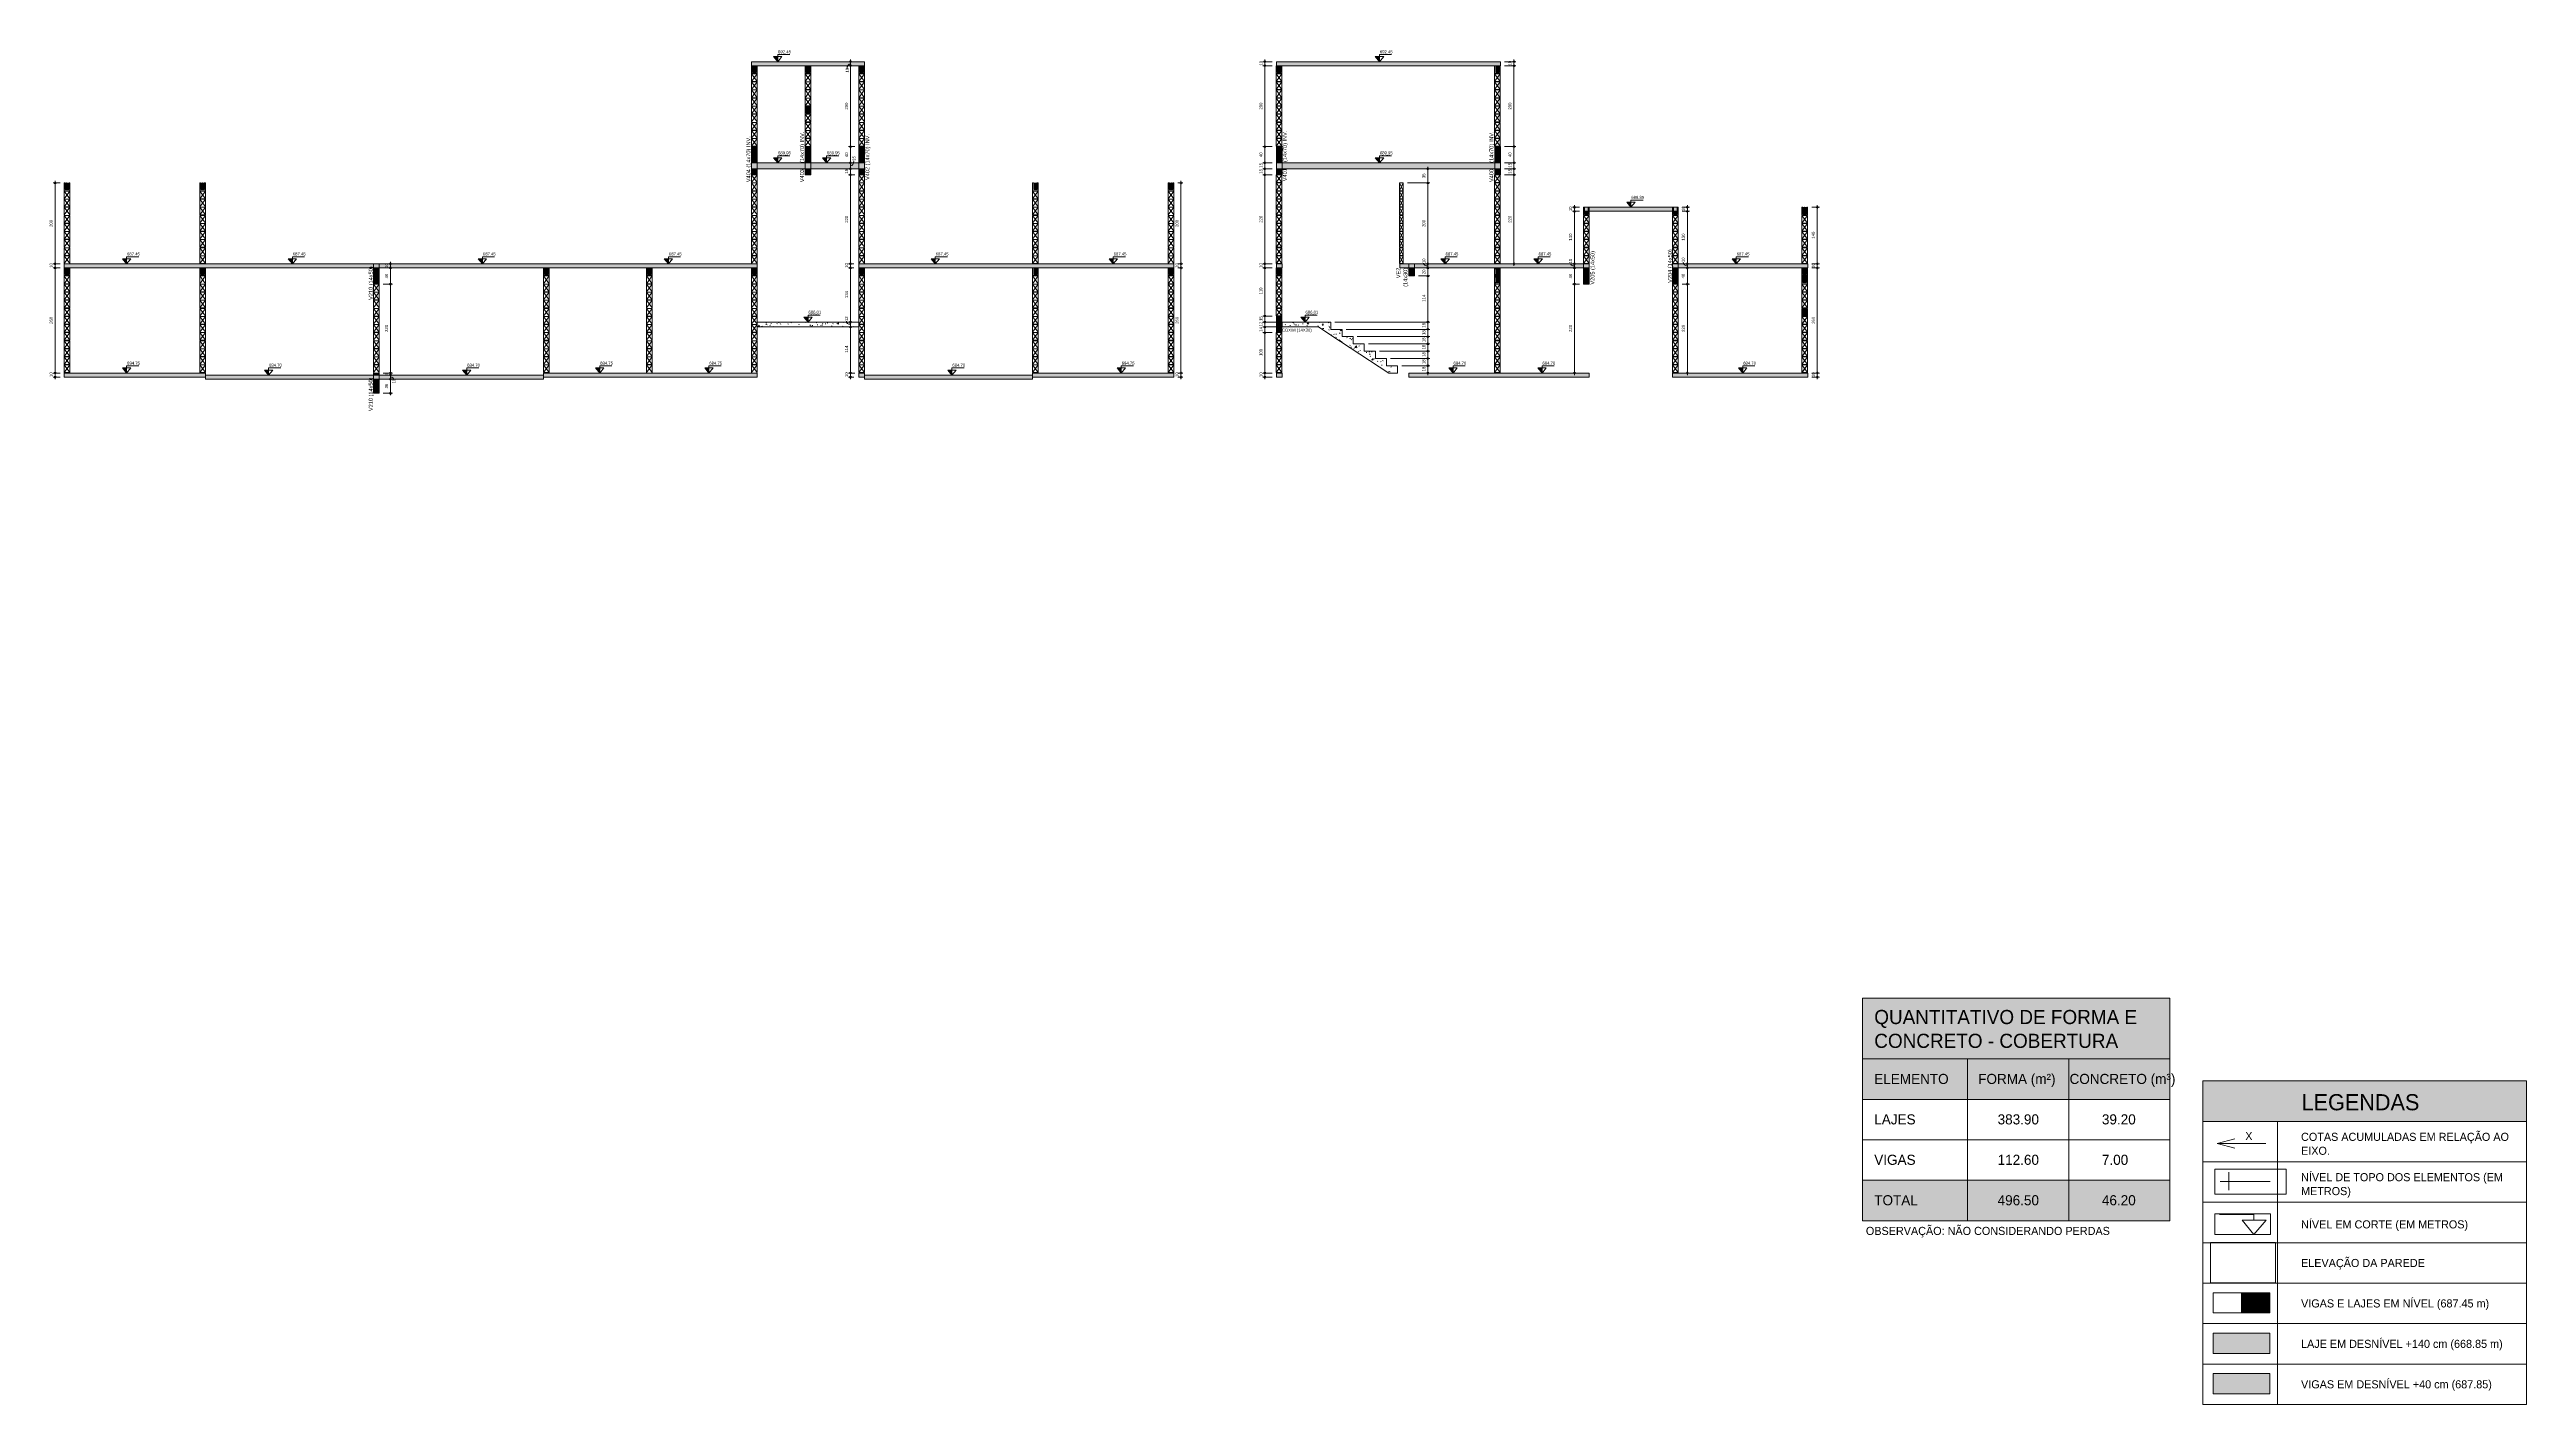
# Model space of a CAD drawing. Header units: centimetres. Extents: x 1490 to 17671, y -2277 to 8860.
# Drawn here: x 11546 to 17671, y -661 to 2690 of the extents above; entities that cross this region are included whole.
import ezdxf

# ---------------------------------------------------------------- set-up
doc = ezdxf.new("R2010")
doc.units = ezdxf.units.CM
doc.linetypes.add('Pontilhada', pattern=[0.6, 0, -0.6])
doc.linetypes.add('Tracejada', pattern=[0.635, 0.3175, -0.3175])
for name, color, linetype, lineweight, true_color in [('A-ANNO-DIMS-1', 1, 'Continuous', 9, 0xff0000), ('A-DETL-1', 1, 'Continuous', 9, 0xff0000), ('A-DETL-GENF-1', 9, 'Continuous', 9, 0xc0c0c0), ('A-DETL-GENF-2', 8, 'Continuous', 9, 0x808080), ('A-DETL-GENF-3', 136, 'Continuous', 9, 0x008080), ('A-DETL-GENF-5', 36, 'Continuous', 9, 0x804000), ('A-DETL-GENF-6', 254, 'Continuous', 9, 0xe2e2e2), ('A-FLOR-1', 251, 'Continuous', 9, 0x505050), ('G-ANNO-TEXT-2', 1, 'Continuous', 9, 0xff0000), ('S-BEAM-2', 8, 'Continuous', 9, 0x7f7f7f), ('S-BEAM-4', 7, 'Pontilhada', 9, 0xffffff), ('S-BEAM-5', 9, 'Pontilhada', 9, 0xc0c0c0)]:
    doc.layers.add(name, color=color, linetype=linetype, lineweight=lineweight, true_color=true_color)
for name, color, linetype, lineweight in [('A-ANNO-DIMS-50', 7, 'Continuous', 9), ('A-DETL-THIN', 7, 'Continuous', 9), ('A-FLOR-2', 7, 'Continuous', 20), ('G-ANNO-DIMS', 7, 'Continuous', 9), ('G-ANNO-REFR', 7, 'Tracejada', 9), ('G-ANNO-TEXT', 7, 'Continuous', 9), ('S-BEAM', 7, 'Continuous', 9), ('S-BEAM-1', 7, 'Continuous', 13), ('S-BEAM-3', 7, 'Continuous', 20), ('S-STRS', 7, 'Continuous', 9)]:
    doc.layers.add(name, color=color, linetype=linetype, lineweight=lineweight)
doc.styles.add('Bahnschrift', font='', dxfattribs={"height": 20})
doc.styles.add('Bahnschrift_10', font='', dxfattribs={"height": 35})
doc.styles.add('Bahnschrift_11', font='', dxfattribs={"height": 25})
doc.styles.add('Bahnschrift_12', font='', dxfattribs={"height": 40})
doc.styles.add('Bahnschrift_7', font='', dxfattribs={"height": 10})
doc.styles.add('Bahnschrift_8', font='', dxfattribs={"height": 7.5})
doc.styles.add('Bahnschrift_9', font='', dxfattribs={"height": 6.25})
doc.styles.get('Bahnschrift').set_extended_font_data('Bahnschrift')
doc.styles.get('Bahnschrift_10').set_extended_font_data('Bahnschrift')
doc.styles.get('Bahnschrift_11').set_extended_font_data('Bahnschrift')
doc.styles.get('Bahnschrift_12').set_extended_font_data('Bahnschrift')
doc.styles.get('Bahnschrift_7').set_extended_font_data('Bahnschrift')
doc.styles.get('Bahnschrift_8').set_extended_font_data('Bahnschrift')
doc.styles.get('Bahnschrift_9').set_extended_font_data('Bahnschrift')
doc.dimstyles.new('Linear_-_2_mm_Arial', dxfattribs={"dimscale": 30.48, "dimtxt": 8.33133, "dimasz": 0.393701, "dimexe": 0.164042, "dimexo": 0.328084, "dimgap": 0.131234, "dimtad": 1, "dimdec": 0, "dimzin": 0, "dimdsep": 46, "dimtxsty": 'Bahnschrift_8', "dimblk1": 'DOTSMALL', "dimblk2": 'DOTSMALL', "dimsah": 1, "dimcen": 0.09, "dimdle": 0.164042, "dimazin": 0, "dimtfac": 1, "dimtdec": 4, "dimtix": 1, "dimtmove": 0, "dimatfit": 3, "dimfxl": 1, "dimtvp": 1, "dimtolj": 1, "dimtzin": 0, "dimarcsym": 2})
doc.dimstyles.new('Linear_-_2_mm_Arial_1', dxfattribs={"dimscale": 30.48, "dimtxt": 8.33133, "dimasz": 0.393701, "dimexe": 0.164042, "dimexo": 0.328084, "dimgap": 0.131234, "dimtad": 1, "dimdec": 0, "dimzin": 0, "dimdsep": 46, "dimtxsty": 'Bahnschrift_8', "dimblk1": 'DOTSMALL', "dimblk2": 'DOTSMALL', "dimsah": 1, "dimcen": 0.09, "dimdle": 0.164042, "dimazin": 0, "dimtfac": 1, "dimtdec": 4, "dimtix": 1, "dimtmove": 1, "dimatfit": 3, "dimfxl": 1, "dimtvp": 1, "dimtolj": 1, "dimtzin": 0, "dimarcsym": 2})
doc.dimstyles.new('Linear_-_2_mm_Arial_3', dxfattribs={"dimscale": 30.48, "dimtxt": 8.33133, "dimasz": 0.393701, "dimexe": 0.164042, "dimexo": 0.328084, "dimgap": 0.131234, "dimtad": 1, "dimdec": 0, "dimzin": 0, "dimdsep": 46, "dimtxsty": 'Bahnschrift_8', "dimblk1": 'DOTSMALL', "dimblk2": 'DOTSMALL', "dimsah": 1, "dimcen": 0.09, "dimdle": 0.164042, "dimazin": 0, "dimtfac": 1, "dimtdec": 4, "dimtix": 1, "dimtmove": 0, "dimatfit": 3, "dimfxl": 1, "dimtvp": 1, "dimtolj": 1, "dimtzin": 0, "dimarcsym": 2})
picture_1 = doc.add_image_def('image1.png', size_in_pixel=(498, 175))
picture_2 = doc.add_image_def('image2.png', size_in_pixel=(846, 317))
picture_3 = doc.add_image_def('image3.jpg', size_in_pixel=(246, 153))
pattern_1 = [(50, (15227.496, 1247.5), (36.4365, -3.1877), [3.81, -41.91]), (355, (15227.496, 1247.5), (-7.0485, 38.2117), [3.048, -33.528]), (100.451, (15230.532, 1247.234), (29.3886, 35.023), [3.238, -35.618]), (46.184, (15227.496, 1257.66), (54.216, -8.4084), [5.715, -62.865]), (96.636, (15232.014, 1256.96), (47.4805, 49.4854), [4.857, -53.427]), (351.184, (15227.496, 1257.66), (47.481, 49.4846), [4.572, -50.292]), (21, (15232.576, 1255.12), (30.32265, -20.4528), [3.81, -41.91]), (326, (15232.576, 1255.12), (12.3607, 36.8379), [3.048, -33.528]), (71.451, (15235.103, 1253.416), (42.6833, 16.3839), [3.238, -35.618]), (37.5, (15227.496, 1247.5), (0.61807, 16.91082), [1.676, -31.445, 1.676, -32.36, -33.655]), (37.5, (15227.496, 1247.5), (0.61807, 16.91082), [-67.158, 1.676, -31.979]), (7.5, (15227.496, 1247.5), (13.36414, 20.03578), [1.676, -17.729, 1.676, -30.683, -12.827]), (7.5, (15227.496, 1247.5), (13.36414, 20.03578), [-51.765, 1.676, -11.151]), (327.5, (15216.168, 1247.5), (27.11816, -1.14606), [1.676, -11.024, 1.676, -37.948, -52.578]), (327.5, (15216.168, 1247.5), (27.11816, -1.14606), [-52.324, 1.676, -50.902]), (317.5, (15211.088, 1247.5), (29.6258, 5.08507), [1.676, -14.834, 1.676, -24.638, -37.338]), (317.5, (15211.088, 1247.5), (29.6258, 5.08507), [-42.824, 1.676, -35.662])]

msp = doc.modelspace()

# ---------------------------------------------------------------- texts
at = {"layer": 'G-ANNO-DIMS', "char_height": 6.25, "attachment_point": 1, "line_spacing_factor": 1.009858, "style": 'Bahnschrift_9'}
for s, insert, width in [('26.60', (13351.4, 2684.9), 24.411), ('26.60', (14839.7, 2684.9), 24.411), ('24.10', (13352, 2434.9), 23.078), ('24.10', (13473, 2434.9), 23.078), ('24.10', (14840.3, 2434.9), 23.078), ('23.00', (15461.4, 2324.9), 24.911), ('21.60', (11742.1, 2184.9), 22.494), ('21.60', (12152.1, 2184.9), 22.494), ('21.60', (12622.1, 2184.9), 22.494), ('21.60', (13082.1, 2184.9), 22.494), ('21.60', (13742.1, 2184.9), 22.494), ('21.60', (14182.1, 2184.9), 22.494), ('21.60', (15003, 2184.9), 22.494), ('21.60', (15233, 2184.9), 22.494), ('21.60', (15723, 2184.9), 22.494), ('20.16', (13427.3, 2040.9), 22.494), ('20.16', (14656.5, 2040.9), 22.494), ('18.90', (11741.8, 1914.9), 22.994), ('18.85', (12092.8, 1909.9), 23.411), ('18.85', (12582.8, 1909.9), 23.411), ('18.90', (12911.8, 1914.9), 22.994), ('18.90', (13181.8, 1914.9), 22.994), ('18.85', (13782.8, 1909.9), 23.411), ('18.90', (14201.8, 1914.9), 22.994), ('18.90', (15022.2, 1914.9), 22.994), ('18.90', (15242.2, 1914.9), 22.994), ('18.90', (15738.8, 1914.9), 22.994)]:
    msp.add_mtext(s, dxfattribs=dict(at, insert=insert, width=width))
at = {"layer": 'G-ANNO-TEXT', "char_height": 10, "attachment_point": 1, "rotation": 90, "style": 'Bahnschrift_7'}
for s, insert, width in [('V404 (14x70) INV.', (13269.1, 2362), 133.882), ('V403    (14x70) INV.', (13401.6, 2362), 147.911), ('V402 (14x70) INV.', (13563.3, 2367.4), 133.08), ('V401    (14x70) INV.', (14595.7, 2364.4), 144.304), ('V400    (14x70) INV.', (15106.7, 2362.4), 148.312), ('V210 (14x50)', (12335.2, 2070.9), 93.797), ('VE2 ', (14876.6, 2124.5), 29.262), ('(14x30)', (14893.8, 2103.3), 54.916), ('V205 (14x50)', (15356.6, 2108.8), 97.405), ('V204 (14x50)', (15548.2, 2113.1), 97.806), ('V210 (14x50)', (12335.2, 1795.9), 93.797)]:
    msp.add_mtext(s, dxfattribs=dict(at, insert=insert, width=width))
at = {"layer": 'G-ANNO-TEXT', "attachment_point": 1}
for s, insert, char_height, width, style in [('COXIM (14X30)', (14593.6, 1999.9), 7.5, 82.574, 'Bahnschrift_8'), ('QUANTITATIVO DE FORMA E ', (16058.5, 314.9), 35, 766.413, 'Bahnschrift_10'), ('CONCRETO - COBERTURA', (16058.5, 256), 35, 694.261, 'Bahnschrift_10'), ('ELEMENTO', (16058.5, 156.8), 25, 211.645, 'Bahnschrift_11'), ('FORMA (m²)', (16315.6, 156.8), 25, 229.283, 'Bahnschrift_11'), ('CONCRETO (m³)', (16541.5, 156.8), 25, 302.236, 'Bahnschrift_11'), ('LEGENDAS', (17115.3, 106.7), 40, 343.924, 'Bahnschrift_12'), ('LAJES', (16058.5, 56.8), 25, 125.063, 'Bahnschrift_11'), ('383.90', (16363.6, 56.8), 25, 123.46, 'Bahnschrift_11'), ('39.20', (16621.5, 56.8), 25, 98.608, 'Bahnschrift_11'), ('COTAS ACUMULADAS EM RELAÇÃO AO ', (17114, 11.1), 20, 622.11, 'Bahnschrift'), ('VIGAS', (16058.5, -43.2), 25, 117.848, 'Bahnschrift_11'), ('112.60', (16363.6, -43.2), 25, 105.021, 'Bahnschrift_11'), ('7.00', (16621.5, -43.2), 25, 77.764, 'Bahnschrift_11'), ('EIXO.', (17114, -23.3), 20, 80.169, 'Bahnschrift'), ('NÍVEL DE TOPO DOS ELEMENTOS (EM ', (17114, -88.7), 20, 598.861, 'Bahnschrift'), ('METROS)', (17114, -123.1), 20, 142.7, 'Bahnschrift'), ('TOTAL', (16058.5, -143.2), 25, 120.253, 'Bahnschrift_11'), ('496.50', (16363.6, -143.2), 25, 123.46, 'Bahnschrift_11'), ('46.20', (16621.5, -143.2), 25, 100.211, 'Bahnschrift_11'), ('NÍVEL EM CORTE (EM METROS)', (17114, -205.4), 20, 488.228, 'Bahnschrift'), ('ELEVAÇÃO DA PAREDE', (17114, -300.9), 20, 365.569, 'Bahnschrift'), ('VIGAS E LAJES EM NÍVEL (687.45 m)', (17114, -400.9), 20, 572.405, 'Bahnschrift'), ('LAJE EM DESNÍVEL +140 cm (668.85 m)', (17114, -500.9), 20, 614.093, 'Bahnschrift'), ('VIGAS EM DESNÍVEL +40 cm (687.85)', (17114, -600.9), 20, 578.017, 'Bahnschrift')]:
    msp.add_mtext(s, dxfattribs=dict(at, insert=insert, char_height=char_height, width=width, style=style))
at = {"layer": 'G-ANNO-TEXT-2', "char_height": 20, "attachment_point": 1, "style": 'Bahnschrift'}
for s, insert, width in [('X', (16976, 13.1), 19.241), ('OBSERVAÇÃO: NÃO CONSIDERANDO PERDAS', (16037.8, -221.6), 710.295)]:
    msp.add_mtext(s, dxfattribs=dict(at, insert=insert, width=width))

# ---------------------------------------------------------------- blocks, each defined once
blk = doc.blocks.new('LEONE - BLOCO 14X39X19 - LEONE - BLOCO 14X39X19-554799-CORTE A-COB')
at = {"layer": 'S-BEAM-1'}
for p, q in [((294.4, 2470), (308.4, 2451)), ((308.4, 2470), (294.4, 2451)), ((294.4, 2451), (294.4, 2470)), ((294.4, 2470), (308.4, 2470)), ((294.4, 2451), (308.4, 2451)), ((307.1, 2470), (295.6, 2470)), ((308.4, 2470), (308.4, 2451))]:
    blk.add_line(p, q, dxfattribs=at)
blk = doc.blocks.new('LEONE - BLOCO 14X39X19 - LEONE - BLOCO 14X39X19-V24-CORTE A-COB')
at = {"layer": 'S-BEAM-1'}
for p, q in [((294.4, 2470), (308.4, 2451)), ((308.4, 2470), (294.4, 2451)), ((294.4, 2451), (294.4, 2470)), ((294.4, 2470), (308.4, 2470)), ((308.4, 2451), (294.4, 2451)), ((295.6, 2470), (307.1, 2470)), ((308.4, 2470), (308.4, 2451))]:
    blk.add_line(p, q, dxfattribs=at)
blk = doc.blocks.new('LEONE - BLOCO 14X39X19 - LEONE - BLOCO 14X39X19-V25-CORTE A-COB')
at = {"layer": 'S-BEAM-1'}
for p, q in [((559.4, 2180), (573.4, 2161)), ((573.4, 2180), (559.4, 2161)), ((559.4, 2161), (559.4, 2180)), ((559.4, 2180), (573.4, 2180)), ((573.4, 2180), (573.4, 2161))]:
    blk.add_line(p, q, dxfattribs=at)
blk = doc.blocks.new('LEONE - BLOCO 14X39X19 - LEONE - BLOCO 14X39X19-V26-CORTE A-COB')
at = {"layer": 'S-BEAM-1'}
for p, q in [((1003.4, 2180), (989.4, 2161)), ((989.4, 2180), (1003.4, 2161)), ((989.4, 2180), (989.4, 2161)), ((1003.4, 2180), (989.4, 2180)), ((1003.4, 2161), (989.4, 2161)), ((990.6, 2180), (1002.1, 2180)), ((1003.4, 2161), (1003.4, 2180))]:
    blk.add_line(p, q, dxfattribs=at)
blk = doc.blocks.new('LEONE - BLOCO 14x34x5 - LEONE - BLOCO 14x34x19-2843082-CORTE A-COB')
at = {"layer": 'S-BEAM-1'}
for p, q in [((1003.4, 2180), (989.4, 2161)), ((989.4, 2161), (989.4, 2180)), ((989.4, 2180), (1003.4, 2180)), ((1003.4, 2180), (989.4, 2161)), ((989.4, 2179.9), (1003.4, 2161)), ((989.4, 2179.9), (1003.4, 2161)), ((989.4, 2179.9), (989.4, 2161)), ((1003.4, 2161), (989.4, 2161)), ((1002.1, 2180), (990.6, 2180)), ((990.6, 2161), (1002.1, 2161)), ((1003.4, 2180), (1003.4, 2161))]:
    blk.add_line(p, q, dxfattribs=at)
blk = doc.blocks.new('LEONE - BLOCO 14X39X19 - LEONE - BLOCO 14X39X19-V27-CORTE A-COB')
at = {"layer": 'S-BEAM-1'}
for p, q in [((1003.4, 2200), (989.4, 2181)), ((989.4, 2200), (1003.4, 2181)), ((989.4, 2200), (989.4, 2181)), ((1003.4, 2200), (989.4, 2200)), ((1003.4, 2181), (1003.4, 2200))]:
    blk.add_line(p, q, dxfattribs=at)
blk = doc.blocks.new('LEONE - BLOCO CANALETA 14X39X1 - LEONE - BLOCO CANALETA 14X39X19-2318823-CORTE A-COB')
at = {"layer": 'S-BEAM'}
for p, q in [((989.4, 2341), (989.4, 2360)), ((989.4, 2360), (991.4, 2360)), ((1003.4, 2341), (989.4, 2341)), ((991.9, 2360), (991.9, 2343.5)), ((991.9, 2343.5), (1000.9, 2343.5)), ((1000.9, 2343.5), (1000.9, 2360)), ((1001.4, 2360), (1003.4, 2360)), ((1003.4, 2360), (1003.4, 2341))]:
    blk.add_line(p, q, dxfattribs=at)
blk = doc.blocks.new('LEONE - BLOCO CANALETA 14X39X1 - LEONE - BLOCO CANALETA 14X39X19-V28-CORTE A-COB')
at = {"layer": 'S-BEAM'}
for p, q in [((1324.4, 2360), (1324.4, 2341)), ((1326.4, 2360), (1324.4, 2360)), ((1324.4, 2341), (1338.4, 2341)), ((1326.9, 2343.5), (1326.9, 2360)), ((1335.9, 2343.5), (1326.9, 2343.5)), ((1335.9, 2360), (1335.9, 2343.5)), ((1338.4, 2360), (1336.4, 2360)), ((1338.4, 2341), (1338.4, 2360))]:
    blk.add_line(p, q, dxfattribs=at)
blk = doc.blocks.new('LEONE - BARRA GRAUTE CANALETA - LEONE - BARRA GRAUTE CANALETA-384534-CORTE A-COB')
at = {"layer": 'S-BEAM-5'}
blk.add_hatch(color=256, dxfattribs=at).paths.add_polyline_path([(1335.9, 2343.5), (1335.9, 2360), (1326.9, 2360), (1326.9, 2343.5)])
at = {"layer": 'S-BEAM-4'}
for p, q in [((1335.9, 2360), (1326.9, 2360)), ((1326.9, 2360), (1326.9, 2343.5)), ((1326.9, 2343.5), (1335.9, 2343.5)), ((1335.9, 2343.5), (1335.9, 2360))]:
    blk.add_line(p, q, dxfattribs=at)
blk = doc.blocks.new('LEONE - BLOCO CANALETA 14X39X1 - LEONE - BLOCO CANALETA 14X39X19-V29-CORTE A-COB')
at = {"layer": 'S-BEAM'}
for p, q in [((-1405.6, 2360), (-1405.6, 2341)), ((-1403.6, 2360), (-1405.6, 2360)), ((-1405.6, 2341), (-1391.6, 2341)), ((-1391.6, 2360), (-1393.6, 2360)), ((-1391.6, 2341), (-1391.6, 2360))]:
    blk.add_line(p, q, dxfattribs=at)
blk = doc.blocks.new('LEONE - BARRA GRAUTE CANALETA - LEONE - BARRA GRAUTE CANALETA-V31-CORTE A-COB')
at = {"layer": 'S-BEAM-5'}
blk.add_hatch(color=256, dxfattribs=at).paths.add_polyline_path([(-1394.1, 2343.5), (-1394.1, 2360), (-1403.1, 2360), (-1403.1, 2343.5)])
at = {"layer": 'S-BEAM-4'}
for p, q in [((-1394.1, 2360), (-1403.1, 2360)), ((-1403.1, 2360), (-1403.1, 2343.5)), ((-1403.1, 2343.5), (-1394.1, 2343.5)), ((-1394.1, 2343.5), (-1394.1, 2360))]:
    blk.add_line(p, q, dxfattribs=at)
blk = doc.blocks.new('LEONE - BARRA GRAUTE CANALETA - LEONE - BARRA GRAUTE CANALETA-V32-CORTE A-COB')
at = {"layer": 'S-BEAM-5'}
blk.add_hatch(color=256, dxfattribs=at).paths.add_polyline_path([(1000.9, 2343.5), (1000.9, 2360), (991.9, 2360), (991.9, 2343.5)])
at = {"layer": 'S-BEAM-4'}
for p, q in [((1000.9, 2360), (991.9, 2360)), ((991.9, 2360), (991.9, 2343.5)), ((991.9, 2343.5), (1000.9, 2343.5)), ((1000.9, 2343.5), (1000.9, 2360))]:
    blk.add_line(p, q, dxfattribs=at)
blk = doc.blocks.new('LEONE - BLOCO CANALETA 14X39X2 - LEONE - BLOCO CANALETA 14X39X19-2847912-CORTE A-COB')
at = {"layer": 'S-BEAM'}
for p, q in [((559.4, 2650), (559.4, 2631)), ((561.4, 2650), (559.4, 2650)), ((561.9, 2633.5), (561.9, 2650)), ((570.9, 2650), (570.9, 2633.5)), ((573.4, 2650), (571.4, 2650)), ((573.4, 2631), (573.4, 2650)), ((559.4, 2631), (573.4, 2631)), ((570.9, 2633.5), (561.9, 2633.5))]:
    blk.add_line(p, q, dxfattribs=at)
blk = doc.blocks.new('LEONE - BARRA GRAUTE CANALETA - LEONE - BARRA GRAUTE CANALETA-V33-CORTE A-COB')
at = {"layer": 'S-BEAM-5'}
blk.add_hatch(color=256, dxfattribs=at).paths.add_polyline_path([(570.9, 2633.5), (570.9, 2650), (561.9, 2650), (561.9, 2633.5)])
at = {"layer": 'S-BEAM-4'}
for p, q in [((570.9, 2650), (561.9, 2650)), ((561.9, 2650), (561.9, 2633.5)), ((570.9, 2633.5), (570.9, 2650)), ((561.9, 2633.5), (570.9, 2633.5))]:
    blk.add_line(p, q, dxfattribs=at)
blk = doc.blocks.new('LEONE - BLOCO 14X39X19 - LEONE - BLOCO 14X39X19-3130777-CORTE A-COB')
at = {"layer": 'S-BEAM-1'}
for p, q in [((-1070.6, 2180), (-1056.6, 2161)), ((-1056.6, 2180), (-1070.6, 2161)), ((-1070.6, 2161), (-1070.6, 2180)), ((-1070.6, 2180), (-1056.6, 2180)), ((-1070.6, 2161), (-1056.6, 2161)), ((-1057.9, 2180), (-1069.4, 2180)), ((-1056.6, 2180), (-1056.6, 2161))]:
    blk.add_line(p, q, dxfattribs=at)
blk = doc.blocks.new('LEONE - BLOCO 14x34x5 - LEONE - BLOCO 14x34x19-2955447-CORTE A-COB')
at = {"layer": 'S-BEAM-1'}
for p, q in [((-1070.6, 2180), (-1056.6, 2161)), ((-1070.6, 2180), (-1070.6, 2161)), ((-1056.6, 2180), (-1070.6, 2180)), ((-1070.6, 2180), (-1056.6, 2161)), ((-1056.6, 2179.9), (-1070.6, 2161)), ((-1056.6, 2179.9), (-1070.6, 2161)), ((-1070.6, 2161), (-1056.6, 2161)), ((-1069.4, 2180), (-1057.9, 2180)), ((-1057.9, 2161), (-1069.4, 2161)), ((-1056.6, 2161), (-1056.6, 2180)), ((-1056.6, 2179.9), (-1056.6, 2161))]:
    blk.add_line(p, q, dxfattribs=at)
blk = doc.blocks.new('LEONE - BLOCO 14X39X19 - LEONE - BLOCO 14X39X19-V34-CORTE A-COB')
at = {"layer": 'S-BEAM-1'}
for p, q in [((-1070.6, 2200), (-1056.6, 2181)), ((-1056.6, 2200), (-1070.6, 2181)), ((-1070.6, 2181), (-1070.6, 2200)), ((-1070.6, 2200), (-1056.6, 2200)), ((-1056.6, 2200), (-1056.6, 2181))]:
    blk.add_line(p, q, dxfattribs=at)
blk = doc.blocks.new('LEONE - BLOCO CANALETA 14X39X1 - LEONE - BLOCO CANALETA 14X39X19-3186056-CORTE A-COB')
at = {"layer": 'S-BEAM'}
for p, q in [((-1070.6, 2360), (-1070.6, 2341)), ((-1068.6, 2360), (-1070.6, 2360)), ((-1070.6, 2341), (-1056.6, 2341)), ((-1068.1, 2343.5), (-1068.1, 2360)), ((-1059.1, 2343.5), (-1068.1, 2343.5)), ((-1059.1, 2360), (-1059.1, 2343.5)), ((-1056.6, 2360), (-1058.6, 2360)), ((-1056.6, 2341), (-1056.6, 2360))]:
    blk.add_line(p, q, dxfattribs=at)
blk = doc.blocks.new('LEONE - BARRA GRAUTE CANALETA - LEONE - BARRA GRAUTE CANALETA-1731432-CORTE A-COB')
at = {"layer": 'S-BEAM-5'}
blk.add_hatch(color=256, dxfattribs=at).paths.add_polyline_path([(-1059.1, 2343.5), (-1059.1, 2360), (-1068.1, 2360), (-1068.1, 2343.5)])
at = {"layer": 'S-BEAM-4'}
for p, q in [((-1059.1, 2360), (-1068.1, 2360)), ((-1068.1, 2360), (-1068.1, 2343.5)), ((-1068.1, 2343.5), (-1059.1, 2343.5)), ((-1059.1, 2343.5), (-1059.1, 2360))]:
    blk.add_line(p, q, dxfattribs=at)
blk = doc.blocks.new('LEONE - BLOCO 14X39X1 - LEONE - BLOCO 14X39X19-2958441-CORTE A-COB')
at = {"layer": 'S-BEAM-1'}
for p, q in [((426.9, 2470), (440.9, 2451)), ((440.9, 2470), (426.9, 2451)), ((426.9, 2451), (426.9, 2470)), ((426.9, 2470), (440.9, 2470)), ((440.9, 2470), (440.9, 2451))]:
    blk.add_line(p, q, dxfattribs=at)
blk = doc.blocks.new('LEONE - BLOCO 14X39X1 - LEONE - BLOCO 14X39X19-V35-CORTE A-COB')
at = {"layer": 'S-BEAM-1'}
for p, q in [((426.9, 2490), (440.9, 2471)), ((440.9, 2490), (426.9, 2471)), ((426.9, 2471), (426.9, 2490)), ((426.9, 2490), (440.9, 2490)), ((428.1, 2490), (439.6, 2490)), ((439.6, 2471), (428.1, 2471)), ((440.9, 2490), (440.9, 2471))]:
    blk.add_line(p, q, dxfattribs=at)
blk = doc.blocks.new('LEONE - BLOCO 14x34x6 - LEONE - BLOCO 14x34x19 2-2958440-CORTE A-COB')
at = {"layer": 'S-BEAM-1'}
for p, q in [((440.9, 2490), (426.9, 2471)), ((426.9, 2471), (426.9, 2490)), ((426.9, 2490), (440.9, 2490)), ((440.9, 2490), (426.9, 2471)), ((426.9, 2489.9), (440.9, 2471)), ((426.9, 2489.9), (440.9, 2471)), ((426.9, 2489.9), (426.9, 2471)), ((440.9, 2471), (426.9, 2471)), ((439.6, 2490), (428.1, 2490)), ((428.1, 2471), (439.6, 2471)), ((440.9, 2490), (440.9, 2471))]:
    blk.add_line(p, q, dxfattribs=at)
blk = doc.blocks.new('LEONE - BARRA GRAUTE CANALETA - LEONE - BARRA GRAUTE CANALETA-V36-CORTE A-COB')
at = {"layer": 'S-BEAM-5'}
blk.add_hatch(color=256, dxfattribs=at).paths.add_polyline_path([(438.4, 2533.5), (438.4, 2550), (429.4, 2550), (429.4, 2533.5)])
at = {"layer": 'S-BEAM-4'}
for p, q in [((438.4, 2550), (429.4, 2550)), ((429.4, 2550), (429.4, 2533.5)), ((429.4, 2533.5), (438.4, 2533.5)), ((438.4, 2533.5), (438.4, 2550))]:
    blk.add_line(p, q, dxfattribs=at)
blk = doc.blocks.new('LEONE - BARRA GRAUTE CANALETA - LEONE - BARRA GRAUTE CANALETA-V37-CORTE A-COB')
at = {"layer": 'S-BEAM-5'}
blk.add_hatch(color=256, dxfattribs=at).paths.add_polyline_path([(438.4, 2633.5), (438.4, 2650), (429.4, 2650), (429.4, 2633.5)])
at = {"layer": 'S-BEAM-4'}
for p, q in [((438.4, 2650), (429.4, 2650)), ((429.4, 2650), (429.4, 2633.5)), ((438.4, 2633.5), (438.4, 2650)), ((429.4, 2633.5), (438.4, 2633.5))]:
    blk.add_line(p, q, dxfattribs=at)
blk = doc.blocks.new('LEONE - BLOCO CANALETA 14X39X1 - LEONE - BLOCO CANALETA 14X39X19-V38-CORTE A-COB')
at = {"layer": 'S-BEAM'}
for p, q in [((426.9, 2650), (426.9, 2631)), ((440.9, 2631), (440.9, 2650)), ((426.9, 2631), (440.9, 2631))]:
    blk.add_line(p, q, dxfattribs=at)
blk = doc.blocks.new('LEONE - BLOCO 14x34x19 - LEONE - BLOCO 14x34x19-541693-CORTE A-COB')
at = {"layer": 'S-BEAM-1'}
for p, q in [((1338.4, 1910), (1324.4, 1891)), ((1324.4, 1891), (1324.4, 1910)), ((1324.4, 1910), (1338.4, 1910)), ((1338.4, 1910), (1324.4, 1891)), ((1324.4, 1909.9), (1338.4, 1891)), ((1324.4, 1909.9), (1338.4, 1891)), ((1324.4, 1909.9), (1324.4, 1891)), ((1337.1, 1910), (1325.6, 1910)), ((1338.4, 1910), (1338.4, 1891)), ((1338.4, 1891), (1324.4, 1891)), ((1325.6, 1891), (1337.1, 1891))]:
    blk.add_line(p, q, dxfattribs=at)
blk = doc.blocks.new('LEONE - BLOCO 14x34x19 - LEONE - BLOCO 14x34x19-2916605-CORTE A-COB')
at = {"layer": 'S-BEAM-1'}
for p, q in [((-1405.6, 1910), (-1391.6, 1891)), ((-1405.6, 1910), (-1405.6, 1891)), ((-1391.6, 1910), (-1405.6, 1910)), ((-1405.6, 1910), (-1391.6, 1891)), ((-1391.6, 1909.9), (-1405.6, 1891)), ((-1391.6, 1909.9), (-1405.6, 1891)), ((-1404.4, 1910), (-1392.9, 1910)), ((-1391.6, 1891), (-1391.6, 1910)), ((-1391.6, 1909.9), (-1391.6, 1891)), ((-1405.6, 1891), (-1391.6, 1891)), ((-1392.9, 1891), (-1404.4, 1891))]:
    blk.add_line(p, q, dxfattribs=at)
blk = doc.blocks.new('LEONE - BLOCO 14X39X19 - LEONE - BLOCO 14X39X19-V39-CORTE A-COB')
at = {"layer": 'S-BEAM-1'}
for p, q in [((-1056.6, 1910), (-1070.6, 1891)), ((-1070.6, 1910), (-1056.6, 1891)), ((-1070.6, 1910), (-1070.6, 1891)), ((-1056.6, 1910), (-1070.6, 1910)), ((-1057.9, 1910), (-1069.4, 1910)), ((-1056.6, 1891), (-1056.6, 1910)), ((-1070.6, 1891), (-1056.6, 1891))]:
    blk.add_line(p, q, dxfattribs=at)
blk = doc.blocks.new('LEONE - BLOCO 14X39X19 - LEONE - BLOCO 14X39X19-V40-CORTE A-COB')
at = {"layer": 'S-BEAM-1'}
for p, q in [((-1056.6, 1930), (-1070.6, 1911)), ((-1070.6, 1930), (-1056.6, 1911)), ((-1070.6, 1930), (-1070.6, 1911)), ((-1056.6, 1930), (-1070.6, 1930)), ((-1056.6, 1911), (-1056.6, 1930))]:
    blk.add_line(p, q, dxfattribs=at)
blk = doc.blocks.new('LEONE - BLOCO CANALETA 14X39X2 - LEONE - BLOCO CANALETA 14X39X19 2-2460880-CORTE A-COB')
at = {"layer": 'S-BEAM'}
for p, q in [((989.4, 2150), (989.4, 2131)), ((991.4, 2150), (989.4, 2150)), ((991.9, 2133.5), (991.9, 2150)), ((1000.9, 2150), (1000.9, 2133.5)), ((1003.4, 2150), (1001.4, 2150)), ((1003.4, 2131), (1003.4, 2150)), ((989.4, 2131), (1003.4, 2131)), ((1000.9, 2133.5), (991.9, 2133.5))]:
    blk.add_line(p, q, dxfattribs=at)
blk = doc.blocks.new('LEONE - BLOCO CANALETA 14X39X2 - LEONE - BLOCO CANALETA 14X39X19 2-3178326-CORTE A-COB')
at = {"layer": 'S-BEAM'}
for p, q in [((-1070.6, 2131), (-1070.6, 2150)), ((-1070.6, 2150), (-1068.6, 2150)), ((-1068.1, 2150), (-1068.1, 2133.5)), ((-1059.1, 2133.5), (-1059.1, 2150)), ((-1058.6, 2150), (-1056.6, 2150)), ((-1056.6, 2150), (-1056.6, 2131)), ((-1056.6, 2131), (-1070.6, 2131)), ((-1068.1, 2133.5), (-1059.1, 2133.5))]:
    blk.add_line(p, q, dxfattribs=at)
blk = doc.blocks.new('LEONE - BARRA GRAUTE CANALETA - LEONE - BARRA GRAUTE CANALETA-V41-CORTE A-COB')
at = {"layer": 'S-BEAM-5'}
blk.add_hatch(color=256, dxfattribs=at).paths.add_polyline_path([(-1068.1, 2133.5), (-1059.1, 2133.5), (-1059.1, 2150), (-1068.1, 2150)])
at = {"layer": 'S-BEAM-4'}
for p, q in [((-1059.1, 2150), (-1068.1, 2150)), ((-1068.1, 2150), (-1068.1, 2133.5)), ((-1059.1, 2133.5), (-1059.1, 2150)), ((-1068.1, 2133.5), (-1059.1, 2133.5))]:
    blk.add_line(p, q, dxfattribs=at)
blk = doc.blocks.new('LEONE - BLOCO 14X39X19 - LEONE - BLOCO 14X39X19-V42-CORTE A-COB')
at = {"layer": 'S-BEAM-1'}
for p, q in [((294.4, 2010), (308.4, 1991)), ((308.4, 2010), (294.4, 1991)), ((294.4, 1991), (294.4, 2010)), ((294.4, 2010), (308.4, 2010)), ((294.4, 1991), (308.4, 1991)), ((307.1, 2010), (295.6, 2010)), ((308.4, 2004), (308.4, 1991))]:
    blk.add_line(p, q, dxfattribs=at)
blk = doc.blocks.new('LEONE - BLOCO CANALETA 14X39X2 - LEONE - BLOCO CANALETA 14X39X19 2-V43-CORTE A-COB')
at = {"layer": 'S-BEAM'}
for p, q in [((-220.6, 2150), (-220.6, 2131)), ((-206.6, 2131), (-206.6, 2150)), ((-220.6, 2131), (-206.6, 2131))]:
    blk.add_line(p, q, dxfattribs=at)
blk = doc.blocks.new('LEONE - BARRA GRAUTE CANALETA - LEONE - BARRA GRAUTE CANALETA-V44-CORTE A-COB')
at = {"layer": 'S-BEAM-5'}
blk.add_hatch(color=256, dxfattribs=at).paths.add_polyline_path([(-218.1, 2133.5), (-209.1, 2133.5), (-209.1, 2150), (-218.1, 2150)])
at = {"layer": 'S-BEAM-4'}
for p, q in [((-209.1, 2150), (-218.1, 2150)), ((-218.1, 2150), (-218.1, 2133.5)), ((-209.1, 2133.5), (-209.1, 2150)), ((-218.1, 2133.5), (-209.1, 2133.5))]:
    blk.add_line(p, q, dxfattribs=at)
blk = doc.blocks.new('LEONE - BLOCO 14x34x19 - LEONE - BLOCO 14x34x19-V45-CORTE A-COB')
at = {"layer": 'S-BEAM-1'}
for p, q in [((1338.4, 1910), (1324.4, 1891)), ((1324.4, 1891), (1324.4, 1910)), ((1324.4, 1910), (1338.4, 1910)), ((1338.4, 1910), (1324.4, 1891)), ((1324.4, 1909.9), (1338.4, 1891)), ((1324.4, 1909.9), (1338.3, 1891.2)), ((1324.4, 1891), (1324.4, 1909.9)), ((1324.4, 1900.5), (1324.4, 1902)), ((1324.4, 1900.5), (1324.4, 1899)), ((1325.6, 1910), (1337.1, 1910)), ((1338.4, 1910), (1338.4, 1891)), ((1338.4, 1910), (1338.4, 1890.8)), ((1338.4, 1900.5), (1338.4, 1902)), ((1338.4, 1900.5), (1338.4, 1899)), ((1338.4, 1891), (1324.4, 1891)), ((1337.1, 1891), (1325.6, 1891))]:
    blk.add_line(p, q, dxfattribs=at)
blk = doc.blocks.new('LEONE - BLOCO 14x34x19 - LEONE - BLOCO 14x34x19-V46-CORTE A-COB')
at = {"layer": 'S-BEAM-1'}
for p, q in [((-1405.6, 1910), (-1391.6, 1891)), ((-1405.6, 1910), (-1405.6, 1891)), ((-1391.6, 1910), (-1405.6, 1910)), ((-1405.6, 1910), (-1391.6, 1891)), ((-1405.6, 1910), (-1405.6, 1890.8)), ((-1391.6, 1909.9), (-1405.6, 1891)), ((-1405.6, 1900.5), (-1405.6, 1902)), ((-1405.6, 1900.5), (-1405.6, 1899)), ((-1391.6, 1909.9), (-1405.5, 1891.2)), ((-1392.9, 1910), (-1404.4, 1910)), ((-1391.6, 1891), (-1391.6, 1910)), ((-1391.6, 1891), (-1391.6, 1909.9)), ((-1391.6, 1900.5), (-1391.6, 1902)), ((-1391.6, 1900.5), (-1391.6, 1899)), ((-1405.6, 1891), (-1391.6, 1891)), ((-1404.4, 1891), (-1392.9, 1891))]:
    blk.add_line(p, q, dxfattribs=at)
blk = doc.blocks.new('LEONE - BLOCO 14x34x19 - LEONE - BLOCO 14x34x19-V47-CORTE A-COB')
at = {"layer": 'S-BEAM-1'}
for p, q in [((1324.4, 1930), (1338.4, 1911)), ((1324.4, 1930), (1324.4, 1911)), ((1338.4, 1930), (1324.4, 1930)), ((1338.4, 1929.9), (1324.4, 1911)), ((1324.4, 1922.1), (1324.4, 1923.2)), ((1324.4, 1918.9), (1324.4, 1917.8)), ((1324.4, 1911), (1338.4, 1911)), ((1338.4, 1911), (1338.4, 1930)), ((1338.4, 1922.1), (1338.4, 1923.2)), ((1338.4, 1918.9), (1338.4, 1917.8))]:
    blk.add_line(p, q, dxfattribs=at)
blk = doc.blocks.new('LEONE - BLOCO 14x34x19 - LEONE - BLOCO 14x34x19-V48-CORTE A-COB')
at = {"layer": 'S-BEAM-1'}
for p, q in [((-1391.6, 1930), (-1405.6, 1911)), ((-1405.6, 1911), (-1405.6, 1930)), ((-1405.6, 1930), (-1391.6, 1930)), ((-1405.6, 1929.9), (-1391.6, 1911)), ((-1405.6, 1922.1), (-1405.6, 1923.2)), ((-1405.6, 1918.9), (-1405.6, 1917.8)), ((-1391.6, 1911), (-1405.6, 1911)), ((-1391.6, 1930), (-1391.6, 1911)), ((-1391.6, 1922.1), (-1391.6, 1923.2)), ((-1391.6, 1918.9), (-1391.6, 1917.8))]:
    blk.add_line(p, q, dxfattribs=at)
blk = doc.blocks.new('LEONE - BLOCO CANALETA 14X39X2 - LEONE - BLOCO CANALETA 14X39X19 2-V49-CORTE A-COB')
at = {"layer": 'S-BEAM'}
for p, q in [((-1070.6, 2131), (-1070.6, 2150)), ((-1056.6, 2150), (-1056.6, 2131)), ((-1056.6, 2131), (-1070.6, 2131))]:
    blk.add_line(p, q, dxfattribs=at)
blk = doc.blocks.new('LEONE - BLOCO CANALETA 14X39X2 - LEONE - BLOCO CANALETA 14X39X19 2-V51-CORTE A-COB')
at = {"layer": 'S-BEAM'}
for p, q in [((-1405.6, 2150), (-1405.6, 2131)), ((-1403.6, 2150), (-1405.6, 2150)), ((-1403.1, 2133.5), (-1403.1, 2150)), ((-1394.1, 2150), (-1394.1, 2133.5)), ((-1391.6, 2150), (-1393.6, 2150)), ((-1391.6, 2131), (-1391.6, 2150)), ((-1405.6, 2131), (-1391.6, 2131)), ((-1394.1, 2133.5), (-1403.1, 2133.5))]:
    blk.add_line(p, q, dxfattribs=at)
blk = doc.blocks.new('LEONE - BARRA GRAUTE CANALETA - LEONE - BARRA GRAUTE CANALETA-V52-CORTE A-COB')
at = {"layer": 'S-BEAM-5'}
blk.add_hatch(color=256, dxfattribs=at).paths.add_polyline_path([(-1403.1, 2133.5), (-1394.1, 2133.5), (-1394.1, 2150), (-1403.1, 2150)])
at = {"layer": 'S-BEAM-4'}
for p, q in [((-1394.1, 2150), (-1403.1, 2150)), ((-1403.1, 2150), (-1403.1, 2133.5)), ((-1394.1, 2133.5), (-1394.1, 2150)), ((-1403.1, 2133.5), (-1394.1, 2133.5))]:
    blk.add_line(p, q, dxfattribs=at)
blk = doc.blocks.new('LEONE - BLOCO CANALETA 14X39X2 - LEONE - BLOCO CANALETA 14X39X19 2-V53-CORTE A-COB')
at = {"layer": 'S-BEAM'}
for p, q in [((-1405.6, 2150), (-1405.6, 2131)), ((-1391.6, 2131), (-1391.6, 2150)), ((-1405.6, 2131), (-1391.6, 2131))]:
    blk.add_line(p, q, dxfattribs=at)
blk = doc.blocks.new('LEONE - BLOCO CANALETA 14X39X2 - LEONE - BLOCO CANALETA 14X39X19 2-V54-CORTE A-COB')
at = {"layer": 'S-BEAM'}
for p, q in [((1324.4, 2131), (1324.4, 2150)), ((1324.4, 2150), (1326.4, 2150)), ((1326.9, 2150), (1326.9, 2133.5)), ((1335.9, 2133.5), (1335.9, 2150)), ((1336.4, 2150), (1338.4, 2150)), ((1338.4, 2150), (1338.4, 2131)), ((1338.4, 2131), (1324.4, 2131)), ((1326.9, 2133.5), (1335.9, 2133.5))]:
    blk.add_line(p, q, dxfattribs=at)
blk = doc.blocks.new('LEONE - BARRA GRAUTE CANALETA - LEONE - BARRA GRAUTE CANALETA-V55-CORTE A-COB')
at = {"layer": 'S-BEAM-5'}
blk.add_hatch(color=256, dxfattribs=at).paths.add_polyline_path([(1326.9, 2133.5), (1335.9, 2133.5), (1335.9, 2150), (1326.9, 2150)])
at = {"layer": 'S-BEAM-4'}
for p, q in [((1335.9, 2150), (1326.9, 2150)), ((1326.9, 2150), (1326.9, 2133.5)), ((1335.9, 2133.5), (1335.9, 2150)), ((1326.9, 2133.5), (1335.9, 2133.5))]:
    blk.add_line(p, q, dxfattribs=at)
blk = doc.blocks.new('LEONE - BLOCO CANALETA 14X39X2 - LEONE - BLOCO CANALETA 14X39X19 2-V56-CORTE A-COB')
at = {"layer": 'S-BEAM'}
for p, q in [((1324.4, 2131), (1324.4, 2150)), ((1338.4, 2150), (1338.4, 2131)), ((1338.4, 2131), (1324.4, 2131))]:
    blk.add_line(p, q, dxfattribs=at)
blk = doc.blocks.new('LEONE - BLOCO 14x34x19 - LEONE - BLOCO 14x34x19-V57-CORTE A-COB')
at = {"layer": 'S-BEAM-1'}
for p, q in [((573.4, 2030), (559.4, 2011)), ((559.4, 2016), (559.4, 2030)), ((559.4, 2030), (573.4, 2030)), ((573.4, 2030), (559.4, 2011)), ((559.4, 2029.9), (573.4, 2011)), ((559.4, 2029.9), (573.4, 2011)), ((559.4, 2029.9), (559.4, 2016)), ((572.1, 2030), (560.6, 2030)), ((573.4, 2030), (573.4, 2011)), ((573.4, 2011), (559.4, 2011)), ((560.6, 2011), (572.1, 2011))]:
    blk.add_line(p, q, dxfattribs=at)
blk = doc.blocks.new('LEONE - BLOCO 14x34x19 - LEONE - BLOCO 14x34x19-V59-CORTE A-COB')
at = {"layer": 'S-BEAM-1'}
for p, q in [((-640.6, 1930), (-626.6, 1911)), ((-640.6, 1930), (-640.6, 1911)), ((-626.6, 1930), (-640.6, 1930)), ((-626.6, 1929.9), (-640.6, 1911)), ((-640.6, 1911), (-626.6, 1911)), ((-626.6, 1911), (-626.6, 1930))]:
    blk.add_line(p, q, dxfattribs=at)
blk = doc.blocks.new('LEONE - BLOCO 14x34x19 - LEONE - BLOCO 14x34x19-541693-CORTE B-COB')
at = {"layer": 'S-BEAM-1'}
for p, q in [((264.2, 2180), (250.2, 2161)), ((250.2, 2161), (250.2, 2180)), ((250.2, 2180), (264.2, 2180)), ((264.2, 2180), (250.2, 2161)), ((250.2, 2179.9), (264.2, 2161)), ((250.2, 2179.9), (264.2, 2161)), ((250.2, 2179.9), (250.2, 2161)), ((264.2, 2161), (250.2, 2161)), ((263, 2180), (251.5, 2180)), ((251.5, 2161), (263, 2161)), ((264.2, 2180), (264.2, 2161))]:
    blk.add_line(p, q, dxfattribs=at)
blk = doc.blocks.new('LEONE - BLOCO 14X39X19 - LEONE - BLOCO 14X39X19-554799-CORTE B-COB')
at = {"layer": 'S-BEAM-1'}
for p, q in [((250.2, 2180), (264.2, 2161)), ((264.2, 2180), (250.2, 2161)), ((250.2, 2161), (250.2, 2180)), ((250.2, 2180), (264.2, 2180)), ((250.2, 2161), (264.2, 2161)), ((264.2, 2161), (250.2, 2161)), ((263, 2180), (251.5, 2180)), ((251.5, 2180), (263, 2180)), ((264.2, 2180), (264.2, 2161))]:
    blk.add_line(p, q, dxfattribs=at)
blk = doc.blocks.new('LEONE - BLOCO 14X39X19 - LEONE - BLOCO 14X39X19-V60-CORTE B-COB')
at = {"layer": 'S-BEAM-1'}
for p, q in [((250.2, 2180), (264.2, 2161)), ((264.2, 2180), (250.2, 2161)), ((250.2, 2161), (250.2, 2180)), ((250.2, 2180), (264.2, 2180)), ((264.2, 2161), (250.2, 2161)), ((251.5, 2180), (263, 2180)), ((264.2, 2180), (264.2, 2161))]:
    blk.add_line(p, q, dxfattribs=at)
blk = doc.blocks.new('LEONE - BLOCO 14X39X19 - LEONE - BLOCO 14X39X19-V61-CORTE B-COB')
at = {"layer": 'S-BEAM-1'}
for p, q in [((250.2, 2200), (264.2, 2181)), ((264.2, 2200), (250.2, 2181)), ((250.2, 2181), (250.2, 2200)), ((250.2, 2200), (264.2, 2200)), ((250.2, 2181), (264.2, 2181)), ((263, 2200), (251.5, 2200)), ((264.2, 2200), (264.2, 2181))]:
    blk.add_line(p, q, dxfattribs=at)
blk = doc.blocks.new('LEONE - BLOCO CANALETA 14X39X2 - LEONE - BLOCO CANALETA 14X39X19-2847912-CORTE B-COB')
at = {"layer": 'S-BEAM'}
for p, q in [((250.2, 2290), (250.2, 2281)), ((250.2, 2281), (264.2, 2281)), ((264.2, 2281), (264.2, 2290))]:
    blk.add_line(p, q, dxfattribs=at)
blk = doc.blocks.new('LEONE - BLOCO CANALETA 14X39X2 - LEONE - BLOCO CANALETA 14X39X19-V62-CORTE B-COB')
at = {"layer": 'S-BEAM'}
for p, q in [((250.2, 2300), (250.2, 2281)), ((252.2, 2300), (250.2, 2300)), ((250.2, 2281), (264.2, 2281)), ((252.7, 2283.5), (252.7, 2300)), ((261.7, 2283.5), (252.7, 2283.5)), ((261.7, 2300), (261.7, 2283.5)), ((264.2, 2300), (262.2, 2300)), ((264.2, 2281), (264.2, 2300))]:
    blk.add_line(p, q, dxfattribs=at)
blk = doc.blocks.new('LEONE - BARRA GRAUTE CANALETA - LEONE - BARRA GRAUTE CANALETA-V63-CORTE B-COB')
at = {"layer": 'S-BEAM-5'}
blk.add_hatch(color=256, dxfattribs=at).paths.add_polyline_path([(261.7, 2283.5), (261.7, 2290), (252.7, 2290), (252.7, 2283.5)])
at = {"layer": 'S-BEAM-4'}
for p, q in [((261.7, 2300), (252.7, 2300)), ((252.7, 2300), (252.7, 2283.5)), ((252.7, 2283.5), (261.7, 2283.5)), ((261.7, 2283.5), (261.7, 2300))]:
    blk.add_line(p, q, dxfattribs=at)
blk = doc.blocks.new('LEONE - BLOCO 14x04x19 - LEONE - BLOCO 14x04x19-533013-CORTE B-COB')
at = {"layer": 'S-BEAM-1'}
for p, q in [((470.2, 2200), (484.2, 2181)), ((484.2, 2200), (470.2, 2181)), ((470.2, 2181), (470.2, 2200)), ((470.2, 2200), (484.2, 2200)), ((470.2, 2200), (484.2, 2200)), ((484.2, 2181), (470.2, 2181)), ((484.2, 2200), (484.2, 2181))]:
    blk.add_line(p, q, dxfattribs=at)
blk = doc.blocks.new('LEONE - BARRA GRAUTE CANALETA - LEONE - BARRA GRAUTE CANALETA-V64-CORTE B-COB')
at = {"layer": 'S-BEAM-5'}
blk.add_hatch(color=256, dxfattribs=at).paths.add_polyline_path([(481.7, 2283.5), (481.7, 2290), (472.7, 2290), (472.7, 2283.5)])
at = {"layer": 'S-BEAM-4'}
for p, q in [((481.7, 2300), (472.7, 2300)), ((472.7, 2300), (472.7, 2283.5)), ((472.7, 2283.5), (481.7, 2283.5)), ((481.7, 2283.5), (481.7, 2300))]:
    blk.add_line(p, q, dxfattribs=at)
blk = doc.blocks.new('LEONE - BLOCO 14x09x19 - LEONE - BLOCO 14x09x19-535447-CORTE B-COB')
at = {"layer": 'S-BEAM-1'}
for p, q in [((-509.8, 2161), (-509.8, 2180)), ((-509.8, 2180), (-495.8, 2180)), ((-495.8, 2180), (-509.8, 2161)), ((-509.8, 2180), (-495.8, 2161)), ((-509.8, 2161), (-509.8, 2180)), ((-495.8, 2161), (-509.8, 2161)), ((-508.5, 2180), (-497, 2180)), ((-497, 2161), (-508.5, 2161)), ((-495.8, 2180), (-495.8, 2161)), ((-495.8, 2180), (-495.8, 2161)), ((-495.8, 2161), (-495.8, 2180))]:
    blk.add_line(p, q, dxfattribs=at)
blk = doc.blocks.new('LEONE - BLOCO 14x34x5 - LEONE - BLOCO 14x34x19-2843082-CORTE B-COB')
at = {"layer": 'S-BEAM-1'}
for p, q in [((-495.8, 2340), (-509.8, 2321)), ((-509.8, 2321), (-509.8, 2340)), ((-509.8, 2340), (-495.8, 2340)), ((-495.8, 2340), (-509.8, 2321)), ((-509.8, 2339.9), (-495.8, 2321)), ((-509.8, 2339.9), (-495.8, 2321)), ((-509.8, 2339.9), (-509.8, 2321)), ((-497, 2340), (-508.5, 2340)), ((-495.8, 2340), (-495.8, 2321)), ((-495.8, 2321), (-509.8, 2321)), ((-508.5, 2321), (-497, 2321))]:
    blk.add_line(p, q, dxfattribs=at)
blk = doc.blocks.new('LEONE - BLOCO 14X39X19 - LEONE - BLOCO 14X39X19-V65-CORTE B-COB')
at = {"layer": 'S-BEAM-1'}
for p, q in [((-509.8, 2380), (-495.8, 2361)), ((-495.8, 2380), (-509.8, 2361)), ((-509.8, 2361), (-509.8, 2380)), ((-509.8, 2380), (-495.8, 2380)), ((-495.8, 2361), (-509.8, 2361)), ((-495.8, 2380), (-495.8, 2361))]:
    blk.add_line(p, q, dxfattribs=at)
blk = doc.blocks.new('LEONE - BLOCO 14X39X19 - LEONE - BLOCO 14X39X19-V66-CORTE B-COB')
at = {"layer": 'S-BEAM-1'}
for p, q in [((-509.8, 2380), (-495.8, 2361)), ((-495.8, 2380), (-509.8, 2361)), ((-509.8, 2361), (-509.8, 2380)), ((-509.8, 2361), (-495.8, 2361)), ((-495.8, 2361), (-509.8, 2361)), ((-495.8, 2380), (-495.8, 2361))]:
    blk.add_line(p, q, dxfattribs=at)
blk = doc.blocks.new('LEONE - BLOCO 14x09x19 - LEONE - BLOCO 14x09x19-V67-CORTE B-COB')
at = {"layer": 'S-BEAM-1'}
for p, q in [((-509.8, 2361), (-509.8, 2380)), ((-495.8, 2380), (-509.8, 2361)), ((-509.8, 2380), (-495.8, 2361)), ((-509.8, 2361), (-509.8, 2380)), ((-495.8, 2361), (-509.8, 2361)), ((-497, 2361), (-508.5, 2361)), ((-495.8, 2380), (-495.8, 2361)), ((-495.8, 2380), (-495.8, 2361)), ((-495.8, 2361), (-495.8, 2380))]:
    blk.add_line(p, q, dxfattribs=at)
blk = doc.blocks.new('LEONE - BLOCO 14x34x5 - LEONE - BLOCO 14x34x19-V68-CORTE B-COB')
at = {"layer": 'S-BEAM-1'}
for p, q in [((-495.8, 2380), (-509.8, 2361)), ((-509.8, 2361), (-509.8, 2380)), ((-495.8, 2380), (-509.8, 2361)), ((-509.8, 2379.9), (-495.8, 2361)), ((-509.8, 2379.9), (-495.8, 2361)), ((-509.8, 2379.9), (-509.8, 2361)), ((-495.8, 2361), (-509.8, 2361)), ((-508.5, 2361), (-497, 2361)), ((-495.8, 2380), (-495.8, 2361))]:
    blk.add_line(p, q, dxfattribs=at)
blk = doc.blocks.new('LEONE - BLOCO 14x34x5 - LEONE - BLOCO 14x34x19-V69-CORTE B-COB')
at = {"layer": 'S-BEAM-1'}
for p, q in [((30.2, 2200), (44.2, 2181)), ((30.2, 2200), (30.2, 2181)), ((44.2, 2200), (30.2, 2200)), ((30.2, 2200), (44.2, 2181)), ((44.2, 2199.9), (30.2, 2181)), ((44.2, 2199.9), (30.2, 2181)), ((30.2, 2181), (44.2, 2181)), ((31.5, 2200), (43, 2200)), ((43, 2181), (31.5, 2181)), ((44.2, 2181), (44.2, 2200)), ((44.2, 2199.9), (44.2, 2181))]:
    blk.add_line(p, q, dxfattribs=at)
blk = doc.blocks.new('LEONE - BLOCO 14x34x5 - LEONE - BLOCO 14x34x19-V70-CORTE B-COB')
at = {"layer": 'S-BEAM-1'}
for p, q in [((44.2, 2220), (30.2, 2201)), ((30.2, 2201), (30.2, 2220)), ((30.2, 2220), (44.2, 2220)), ((44.2, 2220), (30.2, 2201)), ((30.2, 2219.9), (44.2, 2201)), ((30.2, 2219.9), (44.1, 2201.2)), ((30.2, 2201), (30.2, 2219.9)), ((30.2, 2210.5), (30.2, 2210.7)), ((30.2, 2210.5), (30.2, 2210.3)), ((31.5, 2220), (43, 2220)), ((44.2, 2220), (44.2, 2201)), ((44.2, 2220), (44.2, 2200.8)), ((44.2, 2210.5), (44.2, 2210.7)), ((44.2, 2210.5), (44.2, 2210.3)), ((44.2, 2201), (30.2, 2201)), ((43, 2201), (31.5, 2201))]:
    blk.add_line(p, q, dxfattribs=at)
blk = doc.blocks.new('LEONE - BLOCO 14X39X19 - LEONE - BLOCO 14X39X19-V71-CORTE B-COB')
at = {"layer": 'S-BEAM-1'}
for p, q in [((30.2, 2380), (44.2, 2361)), ((44.2, 2380), (30.2, 2361)), ((30.2, 2361), (30.2, 2380)), ((30.2, 2361), (44.2, 2361)), ((44.2, 2380), (44.2, 2361))]:
    blk.add_line(p, q, dxfattribs=at)
blk = doc.blocks.new('LEONE - BLOCO 14x34x5 - LEONE - BLOCO 14x34x19-V72-CORTE B-COB')
at = {"layer": 'S-BEAM-1'}
for p, q in [((44.2, 2380), (30.2, 2361)), ((30.2, 2361), (30.2, 2380)), ((30.2, 2380), (44.2, 2380)), ((44.2, 2380), (30.2, 2361)), ((30.2, 2379.9), (44.2, 2361)), ((30.2, 2379.9), (44.1, 2361.2)), ((30.2, 2361), (30.2, 2379.9)), ((30.2, 2370.5), (30.2, 2370.7)), ((30.2, 2370.5), (30.2, 2370.3)), ((44.2, 2361), (30.2, 2361)), ((43, 2361), (31.5, 2361)), ((44.2, 2380), (44.2, 2361)), ((44.2, 2380), (44.2, 2360.8)), ((44.2, 2370.5), (44.2, 2370.7)), ((44.2, 2370.5), (44.2, 2370.3))]:
    blk.add_line(p, q, dxfattribs=at)
blk = doc.blocks.new('LEONE - BLOCO CANALETA 14X39X2 - LEONE - BLOCO CANALETA 14X39X19-V73-CORTE B-COB')
at = {"layer": 'S-BEAM'}
for p, q in [((30.2, 2650), (30.2, 2631)), ((44.2, 2631), (44.2, 2650)), ((30.2, 2631), (44.2, 2631))]:
    blk.add_line(p, q, dxfattribs=at)
blk = doc.blocks.new('LEONE - BLOCO 39X9X1 - LEONE - BLOCO 39X9X19 2-2318832-CORTE B-COB')
at = {"layer": 'S-BEAM-1'}
for p, q in [((-195.8, 2180), (-204.8, 2161)), ((-204.8, 2180), (-195.8, 2161)), ((-204.8, 2180), (-204.8, 2161)), ((-195.8, 2180), (-204.8, 2180)), ((-195.8, 2161), (-204.8, 2161)), ((-195.8, 2161), (-204.8, 2161)), ((-203.5, 2180), (-195.8, 2180)), ((-195.8, 2161), (-195.8, 2180))]:
    blk.add_line(p, q, dxfattribs=at)
blk = doc.blocks.new('LEONE - BLOCO 39X9X1 - LEONE - BLOCO 39X9X19 2-V74-CORTE B-COB')
at = {"layer": 'S-BEAM-1'}
for p, q in [((-195.8, 2180), (-204.8, 2161)), ((-204.8, 2180), (-195.8, 2161)), ((-204.8, 2180), (-204.8, 2161)), ((-195.8, 2180), (-204.8, 2180)), ((-195.8, 2161), (-204.8, 2161)), ((-195.8, 2161), (-204.8, 2161)), ((-203.5, 2180), (-195.8, 2180)), ((-195.8, 2180), (-203.5, 2180)), ((-203.5, 2161), (-195.8, 2161)), ((-195.8, 2161), (-195.8, 2180))]:
    blk.add_line(p, q, dxfattribs=at)
blk = doc.blocks.new('LEONE - BLOCO 39X9X1 - LEONE - BLOCO 39X9X19 2-V75-CORTE B-COB')
at = {"layer": 'S-BEAM-1'}
for p, q in [((-195.8, 2180), (-204.8, 2161)), ((-204.8, 2180), (-195.8, 2161)), ((-204.8, 2180), (-204.8, 2161)), ((-195.8, 2180), (-204.8, 2180)), ((-195.8, 2161), (-204.8, 2161)), ((-195.8, 2180), (-203.5, 2180)), ((-203.5, 2161), (-195.8, 2161)), ((-195.8, 2161), (-195.8, 2180))]:
    blk.add_line(p, q, dxfattribs=at)
blk = doc.blocks.new('LEONE - BLOCO 19X9X1 - LEONE - BLOCO 19X9X19 2-2318833-CORTE B-COB')
at = {"layer": 'S-BEAM-1'}
for p, q in [((-195.8, 2200), (-204.8, 2181)), ((-204.8, 2200), (-195.8, 2181)), ((-204.8, 2200), (-204.8, 2181)), ((-195.8, 2200), (-204.8, 2200)), ((-195.8, 2181), (-195.8, 2200))]:
    blk.add_line(p, q, dxfattribs=at)
blk = doc.blocks.new('LEONE - BLOCO 19X9X1 - LEONE - BLOCO 19X9X19 2-V76-CORTE B-COB')
at = {"layer": 'S-BEAM-1'}
for p, q in [((-195.8, 2200), (-204.8, 2181)), ((-204.8, 2200), (-195.8, 2181)), ((-204.8, 2200), (-204.8, 2181)), ((-195.8, 2200), (-204.8, 2200)), ((-195.8, 2181), (-204.8, 2181)), ((-203.5, 2200), (-195.8, 2200)), ((-195.8, 2181), (-195.8, 2200))]:
    blk.add_line(p, q, dxfattribs=at)
blk = doc.blocks.new('LEONE - BARRA GRAUTE CANALETA - LEONE - BARRA GRAUTE CANALETA-V77-CORTE B-COB')
at = {"layer": 'S-BEAM-5'}
blk.add_hatch(color=256, dxfattribs=at).paths.add_polyline_path([(-498.3, 2633.5), (-498.3, 2650), (-507.3, 2650), (-507.3, 2633.5)])
at = {"layer": 'S-BEAM-4'}
for p, q in [((-498.3, 2650), (-507.3, 2650)), ((-507.3, 2650), (-507.3, 2633.5)), ((-498.3, 2633.5), (-498.3, 2650)), ((-507.3, 2633.5), (-498.3, 2633.5))]:
    blk.add_line(p, q, dxfattribs=at)
blk = doc.blocks.new('LEONE - BARRA GRAUTE CANALETA - LEONE - BARRA GRAUTE CANALETA-V79-CORTE B-COB')
at = {"layer": 'S-BEAM-5'}
blk.add_hatch(color=256, dxfattribs=at).paths.add_polyline_path([(41.7, 2633.5), (41.7, 2650), (32.7, 2650), (32.7, 2633.5)])
at = {"layer": 'S-BEAM-4'}
for p, q in [((41.7, 2650), (32.7, 2650)), ((32.7, 2650), (32.7, 2633.5)), ((41.7, 2633.5), (41.7, 2650)), ((32.7, 2633.5), (41.7, 2633.5))]:
    blk.add_line(p, q, dxfattribs=at)
blk = doc.blocks.new('LEONE - BLOCO 14x34x19 - LEONE - BLOCO 14x34x19-V80-CORTE B-COB')
at = {"layer": 'S-BEAM-1'}
for p, q in [((30.2, 2111), (30.2, 2130)), ((30.2, 2130), (32.7, 2130)), ((30.2, 2129.9), (32.7, 2126.5)), ((30.2, 2129.9), (32.7, 2126.5)), ((30.2, 2129.9), (30.2, 2111)), ((32.7, 2114.4), (30.2, 2111)), ((32.7, 2114.4), (30.2, 2111)), ((44.2, 2111), (30.2, 2111)), ((32.7, 2130), (31.5, 2130)), ((31.5, 2111), (43, 2111)), ((44.2, 2130), (41.7, 2126.6)), ((41.7, 2130), (44.2, 2130)), ((44.2, 2130), (41.7, 2126.6)), ((43, 2130), (41.7, 2130)), ((41.7, 2114.4), (44.2, 2111)), ((41.7, 2114.4), (44.2, 2111)), ((44.2, 2130), (44.2, 2111))]:
    blk.add_line(p, q, dxfattribs=at)
blk = doc.blocks.new('LEONE - BLOCO 14x34x19 - LEONE - BLOCO 14x34x19-V81-CORTE B-COB')
at = {"layer": 'S-BEAM-1'}
for p, q in [((44.2, 1910), (30.2, 1891)), ((30.2, 1891), (30.2, 1910)), ((30.2, 1910), (44.2, 1910)), ((44.2, 1910), (30.2, 1891)), ((30.2, 1909.9), (44.2, 1891)), ((30.2, 1909.9), (44.1, 1891.2)), ((30.2, 1891), (30.2, 1909.9)), ((30.2, 1900.5), (30.2, 1903.2)), ((30.2, 1900.5), (30.2, 1897.8)), ((31.5, 1910), (43, 1910)), ((44.2, 1910), (44.2, 1891)), ((44.2, 1910), (44.2, 1890.8)), ((44.2, 1900.5), (44.2, 1903.2)), ((44.2, 1900.5), (44.2, 1897.8)), ((44.2, 1891), (30.2, 1891)), ((43, 1891), (31.5, 1891))]:
    blk.add_line(p, q, dxfattribs=at)
blk = doc.blocks.new('LEONE - BLOCO 14x34x19 - LEONE - BLOCO 14x34x19-V82-CORTE B-COB')
at = {"layer": 'S-BEAM-1'}
for p, q in [((30.2, 1930), (44.2, 1911)), ((30.2, 1930), (30.2, 1911)), ((44.2, 1930), (30.2, 1930)), ((30.2, 1930), (44.2, 1911)), ((30.2, 1930), (44.2, 1911)), ((30.2, 1930), (30.2, 1910.8)), ((44.2, 1929.9), (30.2, 1911)), ((44.2, 1929.9), (30.2, 1911)), ((30.2, 1920.5), (30.2, 1923.2)), ((30.2, 1920.5), (30.2, 1917.8)), ((30.2, 1911), (44.2, 1911)), ((44.2, 1929.9), (30.4, 1911.2)), ((31.5, 1930), (43, 1930)), ((43, 1930), (31.5, 1930)), ((43, 1911), (31.5, 1911)), ((31.5, 1911), (43, 1911)), ((44.2, 1911), (44.2, 1930)), ((44.2, 1929.9), (44.2, 1911)), ((44.2, 1911), (44.2, 1929.9)), ((44.2, 1920.5), (44.2, 1923.2)), ((44.2, 1920.5), (44.2, 1917.8))]:
    blk.add_line(p, q, dxfattribs=at)
blk = doc.blocks.new('LEONE - BLOCO 14x34x19 - LEONE - BLOCO 14x34x19-V83-CORTE B-COB')
at = {"layer": 'S-BEAM-1'}
for p, q in [((30.2, 1930), (44.2, 1911)), ((30.2, 1930), (30.2, 1911)), ((44.2, 1930), (30.2, 1930)), ((30.2, 1930), (44.2, 1911)), ((44.2, 1929.9), (30.2, 1911)), ((44.2, 1929.9), (30.2, 1911)), ((30.2, 1911), (44.2, 1911)), ((31.5, 1930), (43, 1930)), ((43, 1911), (31.5, 1911)), ((44.2, 1911), (44.2, 1930)), ((44.2, 1929.9), (44.2, 1911))]:
    blk.add_line(p, q, dxfattribs=at)
blk = doc.blocks.new('LEONE - BLOCO 14X39X19 - LEONE - BLOCO 14X39X19-V84-CORTE B-COB')
at = {"layer": 'S-BEAM-1'}
for p, q in [((30.2, 2130), (32.7, 2126.6)), ((30.2, 2111), (30.2, 2130)), ((30.2, 2130), (32.7, 2130)), ((32.7, 2114.4), (30.2, 2111)), ((30.2, 2111), (44.2, 2111)), ((44.2, 2111), (30.2, 2111)), ((32.7, 2130), (31.5, 2130)), ((31.5, 2130), (32.7, 2130)), ((44.2, 2130), (41.7, 2126.6)), ((41.7, 2130), (44.2, 2130)), ((43, 2130), (41.7, 2130)), ((41.7, 2130), (43, 2130)), ((41.7, 2114.4), (44.2, 2111)), ((44.2, 2130), (44.2, 2111))]:
    blk.add_line(p, q, dxfattribs=at)
blk = doc.blocks.new('TQS - Viga retangular - 14_0 x 30_0-3106256-CORTE B-COB')
at = {"layer": 'S-BEAM-2'}
blk.add_hatch(color=256, dxfattribs=at).paths.add_polyline_path([(-168.3, 2130), (-168.3, 2150), (-182.3, 2150), (-182.3, 2130)])
at = {"layer": 'S-BEAM-3'}
for p, q in [((-168.3, 2160), (-182.3, 2160)), ((-182.3, 2160), (-182.3, 2130)), ((-168.3, 2130), (-168.3, 2160)), ((-182.3, 2130), (-168.3, 2130))]:
    blk.add_line(p, q, dxfattribs=at)
blk = doc.blocks.new('LEONE - BLOCO CANALETA 14X39X2 - LEONE - BLOCO CANALETA 14X39X19 2-2460880-CORTE B-COB')
at = {"layer": 'S-BEAM'}
for p, q in [((30.2, 2150), (30.2, 2131)), ((44.2, 2131), (44.2, 2150)), ((30.2, 2131), (44.2, 2131))]:
    blk.add_line(p, q, dxfattribs=at)
blk = doc.blocks.new('LEONE - BLOCO CANALETA 14X39X2 - LEONE - BLOCO CANALETA 14X39X19 2-V85-CORTE B-COB')
at = {"layer": 'S-BEAM'}
for p, q in [((30.2, 2131), (30.2, 2150)), ((30.2, 2150), (32.2, 2150)), ((32.7, 2150), (32.7, 2133.5)), ((41.7, 2133.5), (41.7, 2150)), ((42.2, 2150), (44.2, 2150)), ((44.2, 2150), (44.2, 2131)), ((44.2, 2131), (30.2, 2131)), ((32.7, 2133.5), (41.7, 2133.5))]:
    blk.add_line(p, q, dxfattribs=at)
blk = doc.blocks.new('LEONE - BARRA GRAUTE CANALETA - LEONE - BARRA GRAUTE CANALETA-V86-CORTE B-COB')
at = {"layer": 'S-BEAM-5'}
blk.add_hatch(color=256, dxfattribs=at).paths.add_polyline_path([(41.7, 2133.5), (41.7, 2150), (32.7, 2150), (32.7, 2133.5)])
at = {"layer": 'S-BEAM-4'}
for p, q in [((41.7, 2150), (32.7, 2150)), ((32.7, 2150), (32.7, 2133.5)), ((41.7, 2133.5), (41.7, 2150)), ((32.7, 2133.5), (41.7, 2133.5))]:
    blk.add_line(p, q, dxfattribs=at)
blk = doc.blocks.new('LEONE - BLOCO 14x04x19 - LEONE - BLOCO 14x04x19-V87-CORTE B-COB')
at = {"layer": 'S-BEAM-1'}
for p, q in [((30.2, 2150), (32.7, 2146.6)), ((30.2, 2150), (30.2, 2131)), ((44.2, 2150), (41.7, 2146.6)), ((44.2, 2131), (44.2, 2150)), ((32.7, 2134.4), (30.2, 2131)), ((30.2, 2131), (44.2, 2131)), ((41.7, 2134.4), (44.2, 2131))]:
    blk.add_line(p, q, dxfattribs=at)
blk = doc.blocks.new('LEONE - BLOCO 14x34x5 - LEONE - BLOCO 14x34x19 2-2836499-CORTE B-COB')
at = {"layer": 'S-BEAM-1'}
for p, q in [((804.2, 1930), (790.2, 1911)), ((790.2, 1911), (790.2, 1930)), ((790.2, 1930), (804.2, 1930)), ((804.2, 1930), (790.2, 1911)), ((790.2, 1929.9), (804.2, 1911)), ((790.2, 1929.9), (804.2, 1911)), ((790.2, 1929.9), (790.2, 1911)), ((804.2, 1911), (790.2, 1911)), ((803, 1930), (791.5, 1930)), ((791.5, 1911), (803, 1911)), ((804.2, 1930), (804.2, 1911))]:
    blk.add_line(p, q, dxfattribs=at)
blk = doc.blocks.new('LEONE - BLOCO 14X39X19 - LEONE - BLOCO 14X39X19-V88-CORTE B-COB')
at = {"layer": 'S-BEAM-1'}
for p, q in [((-509.8, 1990), (-495.8, 1971)), ((-495.8, 1990), (-509.8, 1971)), ((-509.8, 1971), (-509.8, 1990)), ((-509.8, 1971), (-495.8, 1971)), ((-495.9, 1990), (-495.8, 1990)), ((-495.8, 1990), (-495.8, 1971))]:
    blk.add_line(p, q, dxfattribs=at)
blk = doc.blocks.new('LEONE - BLOCO 14x34x19 - LEONE - BLOCO 14x34x19-V89-CORTE B-COB')
at = {"layer": 'S-BEAM-1'}
for p, q in [((-509.8, 2031.2), (-509.8, 2050)), ((-509.8, 2050), (-495.8, 2050)), ((-509.8, 2049.9), (-495.8, 2031)), ((-509.8, 2049.9), (-495.8, 2031)), ((-509.8, 2049.9), (-509.8, 2031.2)), ((-495.8, 2050), (-509.6, 2031.2)), ((-495.8, 2050), (-509.6, 2031.2)), ((-497, 2050), (-508.5, 2050)), ((-495.8, 2031), (-495.9, 2031)), ((-495.8, 2050), (-495.8, 2031))]:
    blk.add_line(p, q, dxfattribs=at)
blk = doc.blocks.new('LEONE - BLOCO 14x34x19 - LEONE - BLOCO 14x34x19-V90-CORTE B-COB')
at = {"layer": 'S-BEAM-1'}
for p, q in [((-509.8, 2031.2), (-509.8, 2050)), ((-509.8, 2050), (-495.8, 2050)), ((-509.8, 2049.9), (-495.8, 2031)), ((-509.8, 2049.9), (-495.9, 2031.2)), ((-509.8, 2031.2), (-509.8, 2049.9)), ((-509.8, 2040.5), (-509.8, 2042.4)), ((-509.8, 2040.5), (-509.8, 2038.6)), ((-495.8, 2050), (-509.6, 2031.2)), ((-495.8, 2050), (-509.6, 2031.2)), ((-508.5, 2050), (-497, 2050)), ((-495.8, 2031), (-495.9, 2031)), ((-495.8, 2050), (-495.8, 2031)), ((-495.8, 2050), (-495.8, 2030.8)), ((-495.8, 2040.5), (-495.8, 2042.4)), ((-495.8, 2040.5), (-495.8, 2038.6))]:
    blk.add_line(p, q, dxfattribs=at)
blk = doc.blocks.new('LEONE - BLOCO 14X39X19 - LEONE - BLOCO 14X39X19-V91-CORTE B-COB')
at = {"layer": 'S-BEAM-1'}
for p, q in [((-509.8, 2050), (-495.8, 2031)), ((-509.8, 2031.2), (-509.8, 2050)), ((-509.8, 2050), (-495.8, 2050)), ((-495.8, 2050), (-509.6, 2031.2)), ((-497, 2050), (-508.5, 2050)), ((-508.5, 2050), (-497, 2050)), ((-495.9, 2031), (-495.8, 2031)), ((-495.8, 2031), (-495.9, 2031)), ((-495.8, 2050), (-495.8, 2031))]:
    blk.add_line(p, q, dxfattribs=at)
blk = doc.blocks.new('LEONE - BLOCO 14x34x19 - LEONE - BLOCO 14x34x19-V92-CORTE B-COB')
at = {"layer": 'S-BEAM-1'}
for p, q in [((-509.8, 2070), (-495.8, 2051)), ((-509.8, 2070), (-509.8, 2051)), ((-495.8, 2070), (-509.8, 2070)), ((-509.8, 2070), (-495.8, 2051)), ((-495.8, 2069.9), (-509.8, 2051)), ((-495.8, 2069.9), (-509.8, 2051)), ((-509.8, 2061.7), (-509.8, 2063.2)), ((-509.8, 2059.3), (-509.8, 2057.8)), ((-509.8, 2051), (-495.8, 2051)), ((-508.5, 2070), (-497, 2070)), ((-497, 2051), (-508.5, 2051)), ((-495.8, 2051), (-495.8, 2070)), ((-495.8, 2069.9), (-495.8, 2051)), ((-495.8, 2061.7), (-495.8, 2063.2)), ((-495.8, 2059.3), (-495.8, 2057.8))]:
    blk.add_line(p, q, dxfattribs=at)
blk = doc.blocks.new('LEONE - BLOCO 14x34x19 - LEONE - BLOCO 14x34x19-V93-CORTE B-COB')
at = {"layer": 'S-BEAM-1'}
for p, q in [((-495.8, 2090), (-509.8, 2071)), ((-509.8, 2071), (-509.8, 2090)), ((-509.8, 2090), (-495.8, 2090)), ((-495.8, 2090), (-509.8, 2071)), ((-509.8, 2089.9), (-495.8, 2071)), ((-509.8, 2089.9), (-495.9, 2071.2)), ((-509.8, 2071), (-509.8, 2089.9)), ((-508.5, 2090), (-497, 2090)), ((-495.8, 2090), (-495.8, 2071)), ((-495.8, 2090), (-495.8, 2070.8)), ((-509.8, 2080.5), (-509.8, 2082.4)), ((-509.8, 2080.5), (-509.8, 2078.6)), ((-495.8, 2071), (-509.8, 2071)), ((-497, 2071), (-508.5, 2071)), ((-495.8, 2080.5), (-495.8, 2082.4)), ((-495.8, 2080.5), (-495.8, 2078.6))]:
    blk.add_line(p, q, dxfattribs=at)
blk = doc.blocks.new('LEONE - BLOCO 14x34x5 - LEONE - BLOCO 14x34x19 2-V94-CORTE B-COB')
at = {"layer": 'S-BEAM-1'}
for p, q in [((804.2, 1930), (790.2, 1911)), ((790.2, 1911), (790.2, 1930)), ((790.2, 1930), (804.2, 1930)), ((804.2, 1930), (790.2, 1911)), ((804.2, 1930), (790.2, 1911)), ((790.2, 1929.9), (804.2, 1911)), ((790.2, 1929.9), (804.2, 1911)), ((790.2, 1929.9), (790.2, 1911)), ((790.2, 1929.9), (804.1, 1911.2)), ((790.2, 1911), (790.2, 1929.9)), ((790.2, 1920.5), (790.2, 1923.2)), ((790.2, 1920.5), (790.2, 1917.8)), ((804.2, 1911), (790.2, 1911)), ((803, 1930), (791.5, 1930)), ((791.5, 1930), (803, 1930)), ((791.5, 1911), (803, 1911)), ((803, 1911), (791.5, 1911)), ((804.2, 1930), (804.2, 1911)), ((804.2, 1930), (804.2, 1910.8)), ((804.2, 1920.5), (804.2, 1923.2)), ((804.2, 1920.5), (804.2, 1917.8))]:
    blk.add_line(p, q, dxfattribs=at)
blk = doc.blocks.new('LEONE - BLOCO 14x34x5 - LEONE - BLOCO 14x34x19 2-V95-CORTE B-COB')
at = {"layer": 'S-BEAM-1'}
for p, q in [((790.2, 1910), (804.2, 1891)), ((790.2, 1910), (790.2, 1891)), ((804.2, 1910), (790.2, 1910)), ((790.2, 1910), (804.2, 1891)), ((790.2, 1910), (804.2, 1891)), ((790.2, 1910), (790.2, 1890.8)), ((804.2, 1909.9), (790.2, 1891)), ((804.2, 1909.9), (790.2, 1891)), ((790.2, 1900.5), (790.2, 1903.2)), ((790.2, 1900.5), (790.2, 1897.8)), ((804.2, 1909.9), (790.4, 1891.2)), ((791.5, 1910), (803, 1910)), ((803, 1910), (791.5, 1910)), ((804.2, 1891), (804.2, 1910)), ((804.2, 1909.9), (804.2, 1891)), ((804.2, 1891), (804.2, 1909.9)), ((804.2, 1900.5), (804.2, 1903.2)), ((804.2, 1900.5), (804.2, 1897.8)), ((790.2, 1891), (804.2, 1891)), ((803, 1891), (791.5, 1891)), ((791.5, 1891), (803, 1891))]:
    blk.add_line(p, q, dxfattribs=at)
blk = doc.blocks.new('LEONE - BLOCO CANALETA 14X39X2 - LEONE - BLOCO CANALETA 14X39X19-V96-CORTE B-COB')
at = {"layer": 'S-BEAM'}
for p, q in [((790.2, 2050), (790.2, 2031)), ((792.2, 2050), (790.2, 2050)), ((790.2, 2031), (804.2, 2031)), ((804.2, 2050), (802.2, 2050)), ((804.2, 2031), (804.2, 2050))]:
    blk.add_line(p, q, dxfattribs=at)
blk = doc.blocks.new('LEONE - BLOCO 14x19x19 - LEONE - BLOCO 14x19x19-537608-CORTE B-COB')
at = {"layer": 'S-BEAM-1'}
for p, q in [((790.2, 2090), (804.2, 2071)), ((804.2, 2090), (790.2, 2071)), ((790.2, 2071), (790.2, 2090)), ((790.2, 2090), (804.2, 2090)), ((804.2, 2090), (790.2, 2071)), ((790.2, 2090), (804.2, 2071)), ((790.2, 2071), (790.2, 2090)), ((790.2, 2090), (804.2, 2071)), ((804.2, 2090), (790.2, 2071)), ((790.2, 2090), (790.2, 2071)), ((791.5, 2090), (803, 2090)), ((803, 2090), (791.5, 2090)), ((804.2, 2090), (804.2, 2071)), ((804.2, 2090), (804.2, 2071)), ((804.2, 2071), (804.2, 2090)), ((804.2, 2071), (790.2, 2071)), ((803, 2071), (791.5, 2071)), ((791.5, 2071), (803, 2071))]:
    blk.add_line(p, q, dxfattribs=at)
blk = doc.blocks.new('LEONE - BLOCO 14x09x19 - LEONE - BLOCO 14x09x19-V97-CORTE B-COB')
at = {"layer": 'S-BEAM-1'}
for p, q in [((790.2, 2051), (790.2, 2070)), ((790.2, 2070), (804.2, 2070)), ((804.2, 2070), (790.2, 2051)), ((790.2, 2070), (804.2, 2051)), ((790.2, 2051), (790.2, 2070)), ((804.2, 2051), (790.2, 2051)), ((791.5, 2070), (803, 2070)), ((803, 2051), (791.5, 2051)), ((804.2, 2070), (804.2, 2051)), ((804.2, 2070), (804.2, 2051))]:
    blk.add_line(p, q, dxfattribs=at)
blk = doc.blocks.new('LEONE - BLOCO CANALETA 14X19X19 - LEONE - BLOCO CANALETA 14X19X19-561206-CORTE B-COB')
at = {"layer": 'S-BEAM'}
for p, q in [((790.2, 2130), (790.2, 2111)), ((792.2, 2130), (790.2, 2130)), ((790.2, 2111), (804.2, 2111)), ((804.2, 2130), (802.2, 2130)), ((804.2, 2111), (804.2, 2130))]:
    blk.add_line(p, q, dxfattribs=at)
blk = doc.blocks.new('LEONE - BARRA GRAUTE CANALETA - LEONE - BARRA GRAUTE CANALETA-V98-CORTE B-COB')
at = {"layer": 'S-BEAM-5'}
blk.add_hatch(color=256, dxfattribs=at).paths.add_polyline_path([(801.7, 2033.5), (801.7, 2050), (792.7, 2050), (792.7, 2033.5)])
at = {"layer": 'S-BEAM-4'}
for p, q in [((801.7, 2050), (792.7, 2050)), ((792.7, 2050), (792.7, 2033.5)), ((792.7, 2033.5), (801.7, 2033.5)), ((801.7, 2033.5), (801.7, 2050))]:
    blk.add_line(p, q, dxfattribs=at)
blk = doc.blocks.new('LEONE - BARRA GRAUTE CANALETA - LEONE - BARRA GRAUTE CANALETA-V99-CORTE B-COB')
at = {"layer": 'S-BEAM-5'}
blk.add_hatch(color=256, dxfattribs=at).paths.add_polyline_path([(801.7, 2133.5), (801.7, 2150), (792.7, 2150), (792.7, 2133.5)])
at = {"layer": 'S-BEAM-4'}
for p, q in [((801.7, 2150), (792.7, 2150)), ((792.7, 2150), (792.7, 2133.5)), ((801.7, 2133.5), (801.7, 2150)), ((792.7, 2133.5), (801.7, 2133.5))]:
    blk.add_line(p, q, dxfattribs=at)
blk = doc.blocks.new('LEONE - BLOCO 14x34x5 - LEONE - BLOCO 14x34x19 2-V100-CORTE B-COB')
at = {"layer": 'S-BEAM-1'}
for p, q in [((790.2, 2031), (790.2, 2050)), ((790.2, 2050), (792.7, 2050)), ((790.2, 2049.9), (792.7, 2046.5)), ((790.2, 2049.9), (792.7, 2046.5)), ((790.2, 2049.9), (790.2, 2031)), ((792.7, 2034.4), (790.2, 2031)), ((792.7, 2034.4), (790.2, 2031)), ((804.2, 2031), (790.2, 2031)), ((792.7, 2050), (791.5, 2050)), ((791.5, 2031), (803, 2031)), ((804.2, 2050), (801.7, 2046.6)), ((801.7, 2050), (804.2, 2050)), ((804.2, 2050), (801.7, 2046.6)), ((803, 2050), (801.7, 2050)), ((801.7, 2034.4), (804.2, 2031)), ((801.7, 2034.4), (804.2, 2031)), ((804.2, 2050), (804.2, 2031))]:
    blk.add_line(p, q, dxfattribs=at)
blk = doc.blocks.new('LEONE - BLOCO CANALETA 14X39X1 - LEONE - BLOCO CANALETA 14X39X19-2318823-CORTE B-COB')
at = {"layer": 'S-BEAM'}
for p, q in [((30.2, 2130), (30.2, 2111)), ((32.2, 2130), (30.2, 2130)), ((30.2, 2111), (44.2, 2111)), ((32.7, 2113.5), (32.7, 2130)), ((41.7, 2113.5), (32.7, 2113.5)), ((41.7, 2130), (41.7, 2113.5)), ((44.2, 2130), (42.2, 2130)), ((44.2, 2111), (44.2, 2130))]:
    blk.add_line(p, q, dxfattribs=at)
blk = doc.blocks.new('LEONE - BARRA GRAUTE CANALETA - LEONE - BARRA GRAUTE CANALETA-V101-CORTE B-COB')
at = {"layer": 'S-BEAM-5'}
blk.add_hatch(color=256, dxfattribs=at).paths.add_polyline_path([(-498.3, 2133.5), (-498.3, 2150), (-507.3, 2150), (-507.3, 2133.5)])
at = {"layer": 'S-BEAM-4'}
for p, q in [((-498.3, 2150), (-507.3, 2150)), ((-507.3, 2150), (-507.3, 2133.5)), ((-498.3, 2133.5), (-498.3, 2150)), ((-507.3, 2133.5), (-498.3, 2133.5))]:
    blk.add_line(p, q, dxfattribs=at)
blk = doc.blocks.new('LEONE - BARRA GRAUTE CANALETA - LEONE - BARRA GRAUTE CANALETA-V102-CORTE B-COB')
at = {"layer": 'S-BEAM-5'}
blk.add_hatch(color=256, dxfattribs=at).paths.add_polyline_path([(801.7, 2283.5), (801.7, 2300), (792.7, 2300), (792.7, 2283.5)])
at = {"layer": 'S-BEAM-4'}
for p, q in [((801.7, 2300), (792.7, 2300)), ((792.7, 2300), (792.7, 2283.5)), ((792.7, 2283.5), (801.7, 2283.5)), ((801.7, 2283.5), (801.7, 2300))]:
    blk.add_line(p, q, dxfattribs=at)
blk = doc.blocks.new('LEONE - BLOCO 14X54X19 - LEONE - BLOCO 14X54X19-557270-CORTE B-COB')
at = {"layer": 'S-BEAM-1'}
for p, q in [((-509.8, 2180), (-495.8, 2161)), ((-509.8, 2180), (-509.8, 2161)), ((-495.8, 2180), (-509.8, 2180)), ((-509.8, 2180), (-495.8, 2161)), ((-509.8, 2180), (-509.8, 2160.8)), ((-495.8, 2179.9), (-509.8, 2161)), ((-509.8, 2161), (-495.8, 2161)), ((-495.8, 2179.9), (-509.6, 2161.2)), ((-497, 2180), (-508.5, 2180)), ((-508.5, 2161), (-497, 2161)), ((-495.8, 2161), (-495.8, 2180)), ((-495.8, 2161), (-495.8, 2179.9))]:
    blk.add_line(p, q, dxfattribs=at)
blk = doc.blocks.new('LEONE - BLOCO 14x19x19 - LEONE - BLOCO 14x19x19-V103-CORTE B-COB')
at = {"layer": 'S-BEAM-1'}
for p, q in [((-509.8, 1930), (-495.8, 1911)), ((-495.8, 1930), (-509.8, 1911)), ((-509.8, 1911), (-509.8, 1930)), ((-509.8, 1930), (-495.8, 1930)), ((-495.8, 1930), (-509.8, 1911)), ((-509.8, 1930), (-495.8, 1911)), ((-509.8, 1911), (-509.8, 1930)), ((-495.8, 1911), (-509.8, 1911)), ((-508.5, 1930), (-497, 1930)), ((-497, 1911), (-508.5, 1911)), ((-495.8, 1930), (-495.8, 1911)), ((-495.8, 1930), (-495.8, 1911))]:
    blk.add_line(p, q, dxfattribs=at)
blk = doc.blocks.new('LEONE - BLOCO 14X39X19 - LEONE - BLOCO 14X39X19-V104-CORTE B-COB')
at = {"layer": 'S-BEAM-1'}
for p, q in [((-509.8, 1990), (-495.8, 1971)), ((-495.8, 1990), (-509.8, 1971)), ((-509.8, 1971), (-509.8, 1990)), ((-495.8, 1971), (-509.8, 1971)), ((-495.9, 1990), (-495.8, 1990)), ((-495.8, 1990), (-495.8, 1971))]:
    blk.add_line(p, q, dxfattribs=at)
blk = doc.blocks.new('LEONE - BLOCO 14X39X19 - LEONE - BLOCO 14X39X19-V105-CORTE B-COB')
at = {"layer": 'S-BEAM-1'}
for p, q in [((-509.8, 1990), (-495.8, 1971)), ((-495.8, 1990), (-509.8, 1971)), ((-509.8, 1971), (-509.8, 1990)), ((-509.8, 1971), (-495.8, 1971)), ((-495.8, 1971), (-509.8, 1971)), ((-495.9, 1990), (-495.8, 1990)), ((-495.8, 1990), (-495.8, 1971))]:
    blk.add_line(p, q, dxfattribs=at)
blk = doc.blocks.new('LEONE - BLOCO 14x34x19 - LEONE - BLOCO 14x34x19-V106-CORTE B-COB')
at = {"layer": 'S-BEAM-1'}
for p, q in [((484.2, 1910), (470.2, 1891)), ((470.2, 1891), (470.2, 1910)), ((470.2, 1910), (484.2, 1910)), ((484.2, 1910), (470.2, 1891)), ((484.2, 1910), (470.2, 1891)), ((470.2, 1909.9), (484.2, 1891)), ((470.2, 1909.9), (484.2, 1891)), ((470.2, 1909.9), (470.2, 1891)), ((470.2, 1909.9), (484.1, 1891.2)), ((470.2, 1891), (470.2, 1909.9)), ((470.2, 1900.5), (470.2, 1903.2)), ((470.2, 1900.5), (470.2, 1897.8)), ((483, 1910), (471.5, 1910)), ((471.5, 1910), (483, 1910)), ((484.2, 1910), (484.2, 1891)), ((484.2, 1910), (484.2, 1890.8)), ((484.2, 1900.5), (484.2, 1903.2)), ((484.2, 1900.5), (484.2, 1897.8)), ((484.2, 1891), (470.2, 1891)), ((471.5, 1891), (483, 1891)), ((483, 1891), (471.5, 1891))]:
    blk.add_line(p, q, dxfattribs=at)
blk = doc.blocks.new('LEONE - BLOCO 14x34x19 - LEONE - BLOCO 14x34x19-V107-CORTE B-COB')
at = {"layer": 'S-BEAM-1'}
for p, q in [((470.2, 1930), (484.2, 1911)), ((470.2, 1930), (470.2, 1911)), ((484.2, 1930), (470.2, 1930)), ((470.2, 1930), (484.2, 1911)), ((470.2, 1930), (470.2, 1910.8)), ((484.2, 1929.9), (470.2, 1911)), ((470.2, 1920.5), (470.2, 1923.2)), ((470.2, 1920.5), (470.2, 1917.8)), ((470.2, 1911), (484.2, 1911)), ((484.2, 1929.9), (470.4, 1911.2)), ((483, 1930), (471.5, 1930)), ((471.5, 1911), (483, 1911)), ((484.2, 1911), (484.2, 1930)), ((484.2, 1911), (484.2, 1929.9)), ((484.2, 1920.5), (484.2, 1923.2)), ((484.2, 1920.5), (484.2, 1917.8))]:
    blk.add_line(p, q, dxfattribs=at)
blk = doc.blocks.new('LEONE - BLOCO 14x34x19 - LEONE - BLOCO 14x34x19-V108-CORTE B-COB')
at = {"layer": 'S-BEAM-1'}
for p, q in [((484.2, 2110), (470.2, 2091)), ((470.2, 2091), (470.2, 2110)), ((484.2, 2110), (470.2, 2091)), ((484.2, 2110), (470.2, 2091)), ((470.2, 2109.9), (484.2, 2091)), ((470.2, 2109.9), (484.2, 2091)), ((470.2, 2109.9), (470.2, 2091)), ((470.2, 2109.9), (484.1, 2091.2)), ((470.2, 2091), (470.2, 2109.9)), ((470.2, 2100.5), (470.2, 2103.2)), ((470.2, 2100.5), (470.2, 2097.8)), ((484.2, 2091), (470.2, 2091)), ((471.5, 2091), (483, 2091)), ((483, 2091), (471.5, 2091)), ((484.2, 2110), (484.2, 2091)), ((484.2, 2110), (484.2, 2090.8)), ((484.2, 2100.5), (484.2, 2103.2)), ((484.2, 2100.5), (484.2, 2097.8))]:
    blk.add_line(p, q, dxfattribs=at)
blk = doc.blocks.new('LEONE - BLOCO 14x34x19 - LEONE - BLOCO 14x34x19-V109-CORTE B-COB')
at = {"layer": 'S-BEAM-1'}
for p, q in [((484.2, 2110), (470.2, 2091)), ((470.2, 2091), (470.2, 2110)), ((484.2, 2110), (470.2, 2091)), ((470.2, 2109.9), (484.2, 2091)), ((470.2, 2109.9), (484.2, 2091)), ((470.2, 2109.9), (470.2, 2091)), ((484.2, 2091), (470.2, 2091)), ((471.5, 2091), (483, 2091)), ((484.2, 2110), (484.2, 2091))]:
    blk.add_line(p, q, dxfattribs=at)
blk = doc.blocks.new('LEONE - BLOCO 14x34x19 - LEONE - BLOCO 14x34x19-V110-CORTE B-COB')
at = {"layer": 'S-BEAM-1'}
for p, q in [((484.2, 2110), (470.2, 2091)), ((470.2, 2091), (470.2, 2110)), ((470.2, 2110), (484.2, 2110)), ((484.2, 2110), (470.2, 2091)), ((470.2, 2109.9), (484.2, 2091)), ((470.2, 2109.9), (484.1, 2091.2)), ((470.2, 2091), (470.2, 2109.9)), ((470.2, 2100.5), (470.2, 2103.2)), ((470.2, 2100.5), (470.2, 2097.8)), ((484.2, 2091), (470.2, 2091)), ((483, 2091), (471.5, 2091)), ((484.2, 2110), (484.2, 2091)), ((484.2, 2110), (484.2, 2090.8)), ((484.2, 2100.5), (484.2, 2103.2)), ((484.2, 2100.5), (484.2, 2097.8))]:
    blk.add_line(p, q, dxfattribs=at)
blk = doc.blocks.new('LEONE - BLOCO 14x04x19 - LEONE - BLOCO 14x04x19-V111-CORTE B-COB')
at = {"layer": 'S-BEAM-1'}
for p, q in [((484.2, 2180), (470.2, 2161)), ((470.2, 2180), (484.2, 2161)), ((470.2, 2180), (470.2, 2161)), ((484.2, 2180), (470.2, 2180)), ((484.2, 2180), (470.2, 2180)), ((470.2, 2161), (484.2, 2161)), ((484.2, 2161), (484.2, 2180))]:
    blk.add_line(p, q, dxfattribs=at)
blk = doc.blocks.new('TQS - Viga retangular - 14_0 x 50_0-2980027-CORTE B-COB')
at = {"layer": 'S-BEAM-2'}
blk.add_hatch(color=256, dxfattribs=at).paths.add_polyline_path([(484.2, 2110), (484.2, 2150), (470.2, 2150), (470.2, 2110)])
at = {"layer": 'S-BEAM-3'}
for p, q in [((484.2, 2160), (470.2, 2160)), ((470.2, 2160), (470.2, 2110)), ((484.2, 2110), (484.2, 2160)), ((470.2, 2110), (484.2, 2110))]:
    blk.add_line(p, q, dxfattribs=at)
blk = doc.blocks.new('DIMBLOCK305-CORTE A-COB')
at = {"layer": 'A-ANNO-DIMS-50', "lineweight": 35, "true_color": 0xff0000}
h = blk.add_hatch(color=1, dxfattribs=at)
edge = h.paths.add_edge_path()
edge.add_arc((14343.9, 1890), 1.5, 0, 360)
h = blk.add_hatch(color=1, dxfattribs=at)
edge = h.paths.add_edge_path()
edge.add_arc((14343.9, 1880), 1.5, 0, 360)
at = {"layer": 'A-ANNO-DIMS-50', "color": 1, "true_color": 0xff0000}
for p, q in [((14336.1, 1890), (14348.9, 1890)), ((14343.9, 1890), (14336.1, 1890)), ((14336.1, 1880), (14348.9, 1880)), ((14343.9, 1880), (14336.1, 1880)), ((14343.9, 1875), (14343.9, 1890))]:
    blk.add_line(p, q, dxfattribs=at)
at = {"layer": 'A-ANNO-DIMS-50', "color": 1, "lineweight": 35, "true_color": 0xff0000}
for centre in [(14343.9, 1890), (14343.9, 1880)]:
    blk.add_circle(centre, 1.5, dxfattribs=at)
at = {"layer": 'A-ANNO-DIMS-50', "color": 0, "insert": (14330.2, 1880.3), "char_height": 7.5, "width": 11.209, "attachment_point": 1, "rotation": 90, "line_spacing_factor": 1.009858, "style": 'Bahnschrift_8'}
blk.add_mtext('10', dxfattribs=at)
blk = doc.blocks.new('_DotSmall')
at = {"color": 0, "linetype": 'ByBlock', "const_width": 0.5}
blk.add_lwpolyline([(-0.0625, 0, 1), (0.0625, 0, 1)], format="xyb", close=True, dxfattribs=at)
blk = doc.blocks.new('DIMBLOCK306-CORTE A-COB')
at = {"layer": 'A-ANNO-DIMS-50', "lineweight": 35, "true_color": 0xff0000}
h = blk.add_hatch(color=1, dxfattribs=at)
edge = h.paths.add_edge_path()
edge.add_arc((14343.9, 2150), 1.5, 0, 360)
h = blk.add_hatch(color=1, dxfattribs=at)
edge = h.paths.add_edge_path()
edge.add_arc((14343.9, 1890), 1.5, 0, 360)
at = {"layer": 'A-ANNO-DIMS-50', "color": 1, "true_color": 0xff0000}
for p, q in [((14336.1, 2150), (14348.9, 2150)), ((14343.9, 2150), (14336.1, 2150)), ((14343.9, 1890), (14343.9, 2150)), ((14336.1, 1890), (14348.9, 1890)), ((14343.9, 1890), (14336.1, 1890))]:
    blk.add_line(p, q, dxfattribs=at)
at = {"layer": 'A-ANNO-DIMS-50', "color": 1, "lineweight": 35, "true_color": 0xff0000}
for centre in [(14343.9, 2150), (14343.9, 1890)]:
    blk.add_circle(centre, 1.5, dxfattribs=at)
at = {"layer": 'A-ANNO-DIMS-50', "color": 0, "insert": (14330.2, 2011.7), "char_height": 7.5, "width": 19.995, "attachment_point": 1, "rotation": 90, "line_spacing_factor": 1.009858, "style": 'Bahnschrift_8'}
blk.add_mtext('260', dxfattribs=at)
blk = doc.blocks.new('DIMBLOCK307-CORTE A-COB')
at = {"layer": 'A-ANNO-DIMS-50', "lineweight": 35, "true_color": 0xff0000}
h = blk.add_hatch(color=1, dxfattribs=at)
edge = h.paths.add_edge_path()
edge.add_arc((14343.9, 2160), 1.5, 0, 360)
h = blk.add_hatch(color=1, dxfattribs=at)
edge = h.paths.add_edge_path()
edge.add_arc((14343.9, 2150), 1.5, 0, 360)
at = {"layer": 'A-ANNO-DIMS-50', "color": 1, "true_color": 0xff0000}
for p, q in [((14336.1, 2160), (14348.9, 2160)), ((14343.9, 2160), (14336.1, 2160)), ((14336.1, 2150), (14348.9, 2150)), ((14343.9, 2150), (14336.1, 2150)), ((14343.9, 2150), (14343.9, 2160))]:
    blk.add_line(p, q, dxfattribs=at)
at = {"layer": 'A-ANNO-DIMS-50', "color": 1, "lineweight": 35, "true_color": 0xff0000}
for centre in [(14343.9, 2160), (14343.9, 2150)]:
    blk.add_circle(centre, 1.5, dxfattribs=at)
at = {"layer": 'A-ANNO-DIMS-50', "color": 0, "insert": (14330.2, 2150.3), "char_height": 7.5, "width": 11.209, "attachment_point": 1, "rotation": 90, "line_spacing_factor": 1.009858, "style": 'Bahnschrift_8'}
blk.add_mtext('10', dxfattribs=at)
blk = doc.blocks.new('DIMBLOCK308-CORTE A-COB')
at = {"layer": 'A-ANNO-DIMS-50', "lineweight": 35, "true_color": 0xff0000}
h = blk.add_hatch(color=1, dxfattribs=at)
edge = h.paths.add_edge_path()
edge.add_arc((14343.9, 2360), 1.5, 0, 360)
h = blk.add_hatch(color=1, dxfattribs=at)
edge = h.paths.add_edge_path()
edge.add_arc((14343.9, 2160), 1.5, 0, 360)
at = {"layer": 'A-ANNO-DIMS-50', "color": 1, "true_color": 0xff0000}
for p, q in [((14336.1, 2360), (14348.9, 2360)), ((14343.9, 2360), (14336.1, 2360)), ((14343.9, 2160), (14343.9, 2365)), ((14336.1, 2160), (14348.9, 2160)), ((14343.9, 2160), (14336.1, 2160))]:
    blk.add_line(p, q, dxfattribs=at)
at = {"layer": 'A-ANNO-DIMS-50', "color": 1, "lineweight": 35, "true_color": 0xff0000}
for centre in [(14343.9, 2360), (14343.9, 2160)]:
    blk.add_circle(centre, 1.5, dxfattribs=at)
at = {"layer": 'A-ANNO-DIMS-50', "color": 0, "insert": (14330.2, 2251.5), "char_height": 7.5, "width": 20.45, "attachment_point": 1, "rotation": 90, "line_spacing_factor": 1.009858, "style": 'Bahnschrift_8'}
blk.add_mtext('200', dxfattribs=at)
blk = doc.blocks.new('DIMBLOCK309-CORTE A-COB')
at = {"layer": 'A-ANNO-DIMS-50', "lineweight": 35, "true_color": 0xff0000}
h = blk.add_hatch(color=1, dxfattribs=at)
edge = h.paths.add_edge_path()
edge.add_arc((13526.6, 1890), 1.5, 0, 360)
h = blk.add_hatch(color=1, dxfattribs=at)
edge = h.paths.add_edge_path()
edge.add_arc((13526.6, 1880), 1.5, 0, 360)
at = {"layer": 'A-ANNO-DIMS-50', "color": 1, "true_color": 0xff0000}
for p, q in [((13537.1, 1890), (13521.6, 1890)), ((13534.5, 1880), (13521.6, 1880)), ((13526.6, 1875), (13526.6, 1890)), ((13526.6, 1890), (13537.1, 1890)), ((13526.6, 1880), (13534.5, 1880))]:
    blk.add_line(p, q, dxfattribs=at)
at = {"layer": 'A-ANNO-DIMS-50', "color": 1, "lineweight": 35, "true_color": 0xff0000}
for centre in [(13526.6, 1890), (13526.6, 1880)]:
    blk.add_circle(centre, 1.5, dxfattribs=at)
at = {"layer": 'A-ANNO-DIMS-50', "color": 0, "insert": (13513, 1880.3), "char_height": 7.5, "width": 11.209, "attachment_point": 1, "rotation": 90, "line_spacing_factor": 1.009858, "style": 'Bahnschrift_8'}
blk.add_mtext('10', dxfattribs=at)
blk = doc.blocks.new('DIMBLOCK310-CORTE A-COB')
at = {"layer": 'A-ANNO-DIMS-50', "lineweight": 35, "true_color": 0xff0000}
h = blk.add_hatch(color=1, dxfattribs=at)
edge = h.paths.add_edge_path()
edge.add_arc((13526.6, 2004), 1.5, 0, 360)
h = blk.add_hatch(color=1, dxfattribs=at)
edge = h.paths.add_edge_path()
edge.add_arc((13526.6, 1890), 1.5, 0, 360)
at = {"layer": 'A-ANNO-DIMS-50', "color": 1, "true_color": 0xff0000}
for p, q in [((13534.5, 2004), (13521.6, 2004)), ((13526.6, 1890), (13526.6, 2004)), ((13526.6, 2004), (13534.5, 2004)), ((13537.1, 1890), (13521.6, 1890)), ((13526.6, 1890), (13537.1, 1890))]:
    blk.add_line(p, q, dxfattribs=at)
at = {"layer": 'A-ANNO-DIMS-50', "color": 1, "lineweight": 35, "true_color": 0xff0000}
for centre in [(13526.6, 2004), (13526.6, 1890)]:
    blk.add_circle(centre, 1.5, dxfattribs=at)
at = {"layer": 'A-ANNO-DIMS-50', "color": 0, "insert": (13513, 1940.5), "char_height": 7.5, "width": 15.602, "attachment_point": 1, "rotation": 90, "line_spacing_factor": 1.009858, "style": 'Bahnschrift_8'}
blk.add_mtext('114', dxfattribs=at)
blk = doc.blocks.new('DIMBLOCK311-CORTE A-COB')
at = {"layer": 'A-ANNO-DIMS-50', "lineweight": 35, "true_color": 0xff0000}
h = blk.add_hatch(color=1, dxfattribs=at)
edge = h.paths.add_edge_path()
edge.add_arc((13526.6, 2016), 1.5, 0, 360)
h = blk.add_hatch(color=1, dxfattribs=at)
edge = h.paths.add_edge_path()
edge.add_arc((13526.6, 2004), 1.5, 0, 360)
at = {"layer": 'A-ANNO-DIMS-50', "color": 1, "true_color": 0xff0000}
for p, q in [((13534.5, 2016), (13521.6, 2016)), ((13534.5, 2004), (13521.6, 2004)), ((13526.6, 2004), (13526.6, 2016)), ((13526.6, 2016), (13534.5, 2016)), ((13526.6, 2004), (13534.5, 2004))]:
    blk.add_line(p, q, dxfattribs=at)
at = {"layer": 'A-ANNO-DIMS-50', "color": 1, "lineweight": 35, "true_color": 0xff0000}
for centre in [(13526.6, 2016), (13526.6, 2004)]:
    blk.add_circle(centre, 1.5, dxfattribs=at)
at = {"layer": 'A-ANNO-DIMS-50', "color": 1, "true_color": 0xff0000}
blk.add_ellipse((13526.6, 2018.4), major_axis=(10.3, 0), ratio=0.813832, start_param=3.141593, end_param=4.712389, dxfattribs=at)
at = {"layer": 'A-ANNO-DIMS-50', "color": 0, "insert": (13513, 2018.4), "char_height": 7.5, "width": 10.755, "attachment_point": 1, "rotation": 90, "line_spacing_factor": 1.009858, "style": 'Bahnschrift_8'}
blk.add_mtext('12', dxfattribs=at)
blk = doc.blocks.new('DIMBLOCK312-CORTE A-COB')
at = {"layer": 'A-ANNO-DIMS-50', "lineweight": 35, "true_color": 0xff0000}
h = blk.add_hatch(color=1, dxfattribs=at)
edge = h.paths.add_edge_path()
edge.add_arc((13526.6, 2150), 1.5, 0, 360)
h = blk.add_hatch(color=1, dxfattribs=at)
edge = h.paths.add_edge_path()
edge.add_arc((13526.6, 2016), 1.5, 0, 360)
at = {"layer": 'A-ANNO-DIMS-50', "color": 1, "true_color": 0xff0000}
for p, q in [((13534.5, 2150), (13521.6, 2150)), ((13526.6, 2016), (13526.6, 2150)), ((13526.6, 2150), (13534.5, 2150)), ((13534.5, 2016), (13521.6, 2016)), ((13526.6, 2016), (13534.5, 2016))]:
    blk.add_line(p, q, dxfattribs=at)
at = {"layer": 'A-ANNO-DIMS-50', "color": 1, "lineweight": 35, "true_color": 0xff0000}
for centre in [(13526.6, 2150), (13526.6, 2016)]:
    blk.add_circle(centre, 1.5, dxfattribs=at)
at = {"layer": 'A-ANNO-DIMS-50', "color": 0, "insert": (13513, 2075.5), "char_height": 7.5, "width": 18.026, "attachment_point": 1, "rotation": 90, "line_spacing_factor": 1.009858, "style": 'Bahnschrift_8'}
blk.add_mtext('134', dxfattribs=at)
blk = doc.blocks.new('DIMBLOCK313-CORTE A-COB')
at = {"layer": 'A-ANNO-DIMS-50', "lineweight": 35, "true_color": 0xff0000}
h = blk.add_hatch(color=1, dxfattribs=at)
edge = h.paths.add_edge_path()
edge.add_arc((13526.6, 2160), 1.5, 0, 360)
h = blk.add_hatch(color=1, dxfattribs=at)
edge = h.paths.add_edge_path()
edge.add_arc((13526.6, 2150), 1.5, 0, 360)
at = {"layer": 'A-ANNO-DIMS-50', "color": 1, "true_color": 0xff0000}
for p, q in [((13534.5, 2160), (13521.6, 2160)), ((13534.5, 2150), (13521.6, 2150)), ((13526.6, 2150), (13526.6, 2160)), ((13526.6, 2160), (13534.5, 2160)), ((13526.6, 2150), (13534.5, 2150))]:
    blk.add_line(p, q, dxfattribs=at)
at = {"layer": 'A-ANNO-DIMS-50', "color": 1, "lineweight": 35, "true_color": 0xff0000}
for centre in [(13526.6, 2160), (13526.6, 2150)]:
    blk.add_circle(centre, 1.5, dxfattribs=at)
at = {"layer": 'A-ANNO-DIMS-50', "color": 0, "insert": (13513, 2150.3), "char_height": 7.5, "width": 11.209, "attachment_point": 1, "rotation": 90, "line_spacing_factor": 1.009858, "style": 'Bahnschrift_8'}
blk.add_mtext('10', dxfattribs=at)
blk = doc.blocks.new('DIMBLOCK314-CORTE A-COB')
at = {"layer": 'A-ANNO-DIMS-50', "lineweight": 35, "true_color": 0xff0000}
h = blk.add_hatch(color=1, dxfattribs=at)
edge = h.paths.add_edge_path()
edge.add_arc((13526.6, 2380), 1.5, 0, 360)
h = blk.add_hatch(color=1, dxfattribs=at)
edge = h.paths.add_edge_path()
edge.add_arc((13526.6, 2160), 1.5, 0, 360)
at = {"layer": 'A-ANNO-DIMS-50', "color": 1, "true_color": 0xff0000}
for p, q in [((13537.1, 2380), (13521.6, 2380)), ((13526.6, 2160), (13526.6, 2380)), ((13526.6, 2380), (13537.1, 2380)), ((13534.5, 2160), (13521.6, 2160)), ((13526.6, 2160), (13534.5, 2160))]:
    blk.add_line(p, q, dxfattribs=at)
at = {"layer": 'A-ANNO-DIMS-50', "color": 1, "lineweight": 35, "true_color": 0xff0000}
for centre in [(13526.6, 2380), (13526.6, 2160)]:
    blk.add_circle(centre, 1.5, dxfattribs=at)
at = {"layer": 'A-ANNO-DIMS-50', "color": 0, "insert": (13513, 2261.7), "char_height": 7.5, "width": 19.995, "attachment_point": 1, "rotation": 90, "line_spacing_factor": 1.009858, "style": 'Bahnschrift_8'}
blk.add_mtext('220', dxfattribs=at)
blk = doc.blocks.new('DIMBLOCK315-CORTE A-COB')
at = {"layer": 'A-ANNO-DIMS-50', "lineweight": 35, "true_color": 0xff0000}
h = blk.add_hatch(color=1, dxfattribs=at)
edge = h.paths.add_edge_path()
edge.add_arc((13526.6, 2395), 1.5, 0, 360)
h = blk.add_hatch(color=1, dxfattribs=at)
edge = h.paths.add_edge_path()
edge.add_arc((13526.6, 2380), 1.5, 0, 360)
at = {"layer": 'A-ANNO-DIMS-50', "color": 1, "true_color": 0xff0000}
for p, q in [((13534.5, 2395), (13521.6, 2395)), ((13526.6, 2380), (13526.6, 2395)), ((13526.6, 2395), (13534.5, 2395)), ((13537.1, 2380), (13521.6, 2380)), ((13526.6, 2380), (13537.1, 2380))]:
    blk.add_line(p, q, dxfattribs=at)
at = {"layer": 'A-ANNO-DIMS-50', "color": 1, "lineweight": 35, "true_color": 0xff0000}
for centre in [(13526.6, 2395), (13526.6, 2380)]:
    blk.add_circle(centre, 1.5, dxfattribs=at)
at = {"layer": 'A-ANNO-DIMS-50', "color": 0, "insert": (13513, 2382.9), "char_height": 7.5, "width": 11.058, "attachment_point": 1, "rotation": 90, "line_spacing_factor": 1.009858, "style": 'Bahnschrift_8'}
blk.add_mtext('15', dxfattribs=at)
blk = doc.blocks.new('DIMBLOCK316-CORTE A-COB')
at = {"layer": 'A-ANNO-DIMS-50', "lineweight": 35, "true_color": 0xff0000}
h = blk.add_hatch(color=1, dxfattribs=at)
edge = h.paths.add_edge_path()
edge.add_arc((13526.6, 2410), 1.5, 0, 360)
h = blk.add_hatch(color=1, dxfattribs=at)
edge = h.paths.add_edge_path()
edge.add_arc((13526.6, 2395), 1.5, 0, 360)
at = {"layer": 'A-ANNO-DIMS-50', "color": 1, "true_color": 0xff0000}
for p, q in [((13534.5, 2410), (13521.6, 2410)), ((13534.5, 2395), (13521.6, 2395)), ((13526.6, 2395), (13526.6, 2410)), ((13526.6, 2410), (13534.5, 2410)), ((13526.6, 2395), (13534.5, 2395))]:
    blk.add_line(p, q, dxfattribs=at)
at = {"layer": 'A-ANNO-DIMS-50', "color": 1, "lineweight": 35, "true_color": 0xff0000}
for centre in [(13526.6, 2410), (13526.6, 2395)]:
    blk.add_circle(centre, 1.5, dxfattribs=at)
at = {"layer": 'A-ANNO-DIMS-50', "color": 1, "true_color": 0xff0000}
blk.add_ellipse((13526.6, 2414.9), major_axis=(0, 12.4), ratio=0.663435, start_param=3.141593, end_param=4.712389, dxfattribs=at)
at = {"layer": 'A-ANNO-DIMS-50', "color": 0, "insert": (13531.5, 2414.9), "char_height": 7.5, "width": 11.058, "attachment_point": 1, "rotation": 90, "line_spacing_factor": 1.009858, "style": 'Bahnschrift_8'}
blk.add_mtext('15', dxfattribs=at)
blk = doc.blocks.new('DIMBLOCK317-CORTE A-COB')
at = {"layer": 'A-ANNO-DIMS-50', "lineweight": 35, "true_color": 0xff0000}
h = blk.add_hatch(color=1, dxfattribs=at)
edge = h.paths.add_edge_path()
edge.add_arc((13526.6, 2450), 1.5, 0, 360)
h = blk.add_hatch(color=1, dxfattribs=at)
edge = h.paths.add_edge_path()
edge.add_arc((13526.6, 2410), 1.5, 0, 360)
at = {"layer": 'A-ANNO-DIMS-50', "color": 1, "true_color": 0xff0000}
for p, q in [((13537.1, 2450), (13521.6, 2450)), ((13534.5, 2410), (13521.6, 2410)), ((13526.6, 2410), (13526.6, 2450)), ((13526.6, 2450), (13537.1, 2450)), ((13526.6, 2410), (13534.5, 2410))]:
    blk.add_line(p, q, dxfattribs=at)
at = {"layer": 'A-ANNO-DIMS-50', "color": 1, "lineweight": 35, "true_color": 0xff0000}
for centre in [(13526.6, 2450), (13526.6, 2410)]:
    blk.add_circle(centre, 1.5, dxfattribs=at)
at = {"layer": 'A-ANNO-DIMS-50', "color": 0, "insert": (13513, 2424.1), "char_height": 7.5, "width": 14.088, "attachment_point": 1, "rotation": 90, "line_spacing_factor": 1.009858, "style": 'Bahnschrift_8'}
blk.add_mtext('40', dxfattribs=at)
blk = doc.blocks.new('DIMBLOCK318-CORTE A-COB')
at = {"layer": 'A-ANNO-DIMS-50', "lineweight": 35, "true_color": 0xff0000}
h = blk.add_hatch(color=1, dxfattribs=at)
edge = h.paths.add_edge_path()
edge.add_arc((13526.6, 2650), 1.5, 0, 360)
h = blk.add_hatch(color=1, dxfattribs=at)
edge = h.paths.add_edge_path()
edge.add_arc((13526.6, 2450), 1.5, 0, 360)
at = {"layer": 'A-ANNO-DIMS-50', "color": 1, "true_color": 0xff0000}
for p, q in [((13534.5, 2650), (13521.6, 2650)), ((13526.6, 2450), (13526.6, 2650)), ((13526.6, 2650), (13534.5, 2650)), ((13537.1, 2450), (13521.6, 2450)), ((13526.6, 2450), (13537.1, 2450))]:
    blk.add_line(p, q, dxfattribs=at)
at = {"layer": 'A-ANNO-DIMS-50', "color": 1, "lineweight": 35, "true_color": 0xff0000}
for centre in [(13526.6, 2650), (13526.6, 2450)]:
    blk.add_circle(centre, 1.5, dxfattribs=at)
at = {"layer": 'A-ANNO-DIMS-50', "color": 0, "insert": (13513, 2541.5), "char_height": 7.5, "width": 20.45, "attachment_point": 1, "rotation": 90, "line_spacing_factor": 1.009858, "style": 'Bahnschrift_8'}
blk.add_mtext('200', dxfattribs=at)
blk = doc.blocks.new('DIMBLOCK319-CORTE A-COB')
at = {"layer": 'A-ANNO-DIMS-50', "lineweight": 35, "true_color": 0xff0000}
h = blk.add_hatch(color=1, dxfattribs=at)
edge = h.paths.add_edge_path()
edge.add_arc((13526.6, 2660), 1.5, 0, 360)
h = blk.add_hatch(color=1, dxfattribs=at)
edge = h.paths.add_edge_path()
edge.add_arc((13526.6, 2650), 1.5, 0, 360)
at = {"layer": 'A-ANNO-DIMS-50', "color": 1, "true_color": 0xff0000}
for p, q in [((13534.5, 2660), (13521.6, 2660)), ((13534.5, 2650), (13521.6, 2650)), ((13526.6, 2650), (13526.6, 2665)), ((13526.6, 2660), (13534.5, 2660)), ((13526.6, 2650), (13534.5, 2650))]:
    blk.add_line(p, q, dxfattribs=at)
at = {"layer": 'A-ANNO-DIMS-50', "color": 1, "lineweight": 35, "true_color": 0xff0000}
for centre in [(13526.6, 2660), (13526.6, 2650)]:
    blk.add_circle(centre, 1.5, dxfattribs=at)
at = {"layer": 'A-ANNO-DIMS-50', "color": 1, "true_color": 0xff0000}
blk.add_ellipse((13526.6, 2642.4), major_axis=(0, 12.6), ratio=0.677689, start_param=0, end_param=1.570796, dxfattribs=at)
at = {"layer": 'A-ANNO-DIMS-50', "color": 0, "insert": (13514.8, 2633.1), "char_height": 7.5, "width": 11.209, "attachment_point": 1, "rotation": 90, "line_spacing_factor": 1.009858, "style": 'Bahnschrift_8'}
blk.add_mtext('10', dxfattribs=at)
blk = doc.blocks.new('DIMBLOCK320-CORTE A-COB')
at = {"layer": 'A-ANNO-DIMS-50', "lineweight": 35, "true_color": 0xff0000}
h = blk.add_hatch(color=1, dxfattribs=at)
edge = h.paths.add_edge_path()
edge.add_arc((12389.1, 1875), 1.5, 0, 360)
h = blk.add_hatch(color=1, dxfattribs=at)
edge = h.paths.add_edge_path()
edge.add_arc((12389.1, 1840), 1.5, 0, 360)
at = {"layer": 'A-ANNO-DIMS-50', "color": 1, "true_color": 0xff0000}
for p, q in [((12371.1, 1840), (12394.1, 1840)), ((12389.1, 1840), (12371.1, 1840)), ((12397, 1875), (12384.1, 1875)), ((12389.1, 1835), (12389.1, 1875)), ((12389.1, 1875), (12397, 1875))]:
    blk.add_line(p, q, dxfattribs=at)
at = {"layer": 'A-ANNO-DIMS-50', "color": 1, "lineweight": 35, "true_color": 0xff0000}
for centre in [(12389.1, 1875), (12389.1, 1840)]:
    blk.add_circle(centre, 1.5, dxfattribs=at)
at = {"layer": 'A-ANNO-DIMS-50', "color": 0, "insert": (12375.4, 1851.9), "char_height": 7.5, "width": 13.482, "attachment_point": 1, "rotation": 90, "line_spacing_factor": 1.009858, "style": 'Bahnschrift_8'}
blk.add_mtext('35', dxfattribs=at)
blk = doc.blocks.new('DIMBLOCK321-CORTE A-COB')
at = {"layer": 'A-ANNO-DIMS-50', "lineweight": 35, "true_color": 0xff0000}
h = blk.add_hatch(color=1, dxfattribs=at)
edge = h.paths.add_edge_path()
edge.add_arc((12389.1, 1885), 1.5, 0, 360)
h = blk.add_hatch(color=1, dxfattribs=at)
edge = h.paths.add_edge_path()
edge.add_arc((12389.1, 1875), 1.5, 0, 360)
at = {"layer": 'A-ANNO-DIMS-50', "color": 1, "true_color": 0xff0000}
for p, q in [((12397, 1885), (12384.1, 1885)), ((12397, 1875), (12384.1, 1875)), ((12389.1, 1875), (12389.1, 1885)), ((12389.1, 1885), (12397, 1885)), ((12389.1, 1875), (12397, 1875))]:
    blk.add_line(p, q, dxfattribs=at)
at = {"layer": 'A-ANNO-DIMS-50', "color": 1, "lineweight": 35, "true_color": 0xff0000}
for centre in [(12389.1, 1885), (12389.1, 1875)]:
    blk.add_circle(centre, 1.5, dxfattribs=at)
at = {"layer": 'A-ANNO-DIMS-50', "color": 1, "true_color": 0xff0000}
blk.add_ellipse((12389.1, 1873.5), major_axis=(7.82, 0), ratio=0.825561, start_param=0, end_param=1.570796, dxfattribs=at)
at = {"layer": 'A-ANNO-DIMS-50', "color": 0, "insert": (12393.6, 1864.2), "char_height": 7.5, "width": 11.209, "attachment_point": 1, "rotation": 90, "line_spacing_factor": 1.009858, "style": 'Bahnschrift_8'}
blk.add_mtext('10', dxfattribs=at)
blk = doc.blocks.new('DIMBLOCK322-CORTE A-COB')
at = {"layer": 'A-ANNO-DIMS-50', "lineweight": 35, "true_color": 0xff0000}
h = blk.add_hatch(color=1, dxfattribs=at)
edge = h.paths.add_edge_path()
edge.add_arc((12389.1, 1890), 1.5, 0, 360)
h = blk.add_hatch(color=1, dxfattribs=at)
edge = h.paths.add_edge_path()
edge.add_arc((12389.1, 1885), 1.5, 0, 360)
at = {"layer": 'A-ANNO-DIMS-50', "color": 1, "true_color": 0xff0000}
for p, q in [((12371.1, 1890), (12394.1, 1890)), ((12389.1, 1890), (12371.1, 1890)), ((12397, 1885), (12384.1, 1885)), ((12389.1, 1885), (12389.1, 1890)), ((12389.1, 1885), (12397, 1885))]:
    blk.add_line(p, q, dxfattribs=at)
at = {"layer": 'A-ANNO-DIMS-50', "color": 1, "lineweight": 35, "true_color": 0xff0000}
for centre in [(12389.1, 1890), (12389.1, 1885)]:
    blk.add_circle(centre, 1.5, dxfattribs=at)
at = {"layer": 'A-ANNO-DIMS-50', "color": 0, "insert": (12375.4, 1884.7), "char_height": 7.5, "width": 6.817, "attachment_point": 1, "rotation": 90, "line_spacing_factor": 1.009858, "style": 'Bahnschrift_8'}
blk.add_mtext('5', dxfattribs=at)
blk = doc.blocks.new('DIMBLOCK323-CORTE A-COB')
at = {"layer": 'A-ANNO-DIMS-50', "lineweight": 35, "true_color": 0xff0000}
h = blk.add_hatch(color=1, dxfattribs=at)
edge = h.paths.add_edge_path()
edge.add_arc((12389.1, 2110), 1.5, 0, 360)
h = blk.add_hatch(color=1, dxfattribs=at)
edge = h.paths.add_edge_path()
edge.add_arc((12389.1, 1890), 1.5, 0, 360)
at = {"layer": 'A-ANNO-DIMS-50', "color": 1, "true_color": 0xff0000}
for p, q in [((12371.1, 2110), (12394.1, 2110)), ((12389.1, 2110), (12371.1, 2110)), ((12389.1, 1890), (12389.1, 2110)), ((12371.1, 1890), (12394.1, 1890)), ((12389.1, 1890), (12371.1, 1890))]:
    blk.add_line(p, q, dxfattribs=at)
at = {"layer": 'A-ANNO-DIMS-50', "color": 1, "lineweight": 35, "true_color": 0xff0000}
for centre in [(12389.1, 2110), (12389.1, 1890)]:
    blk.add_circle(centre, 1.5, dxfattribs=at)
at = {"layer": 'A-ANNO-DIMS-50', "color": 0, "insert": (12375.4, 1991.7), "char_height": 7.5, "width": 19.995, "attachment_point": 1, "rotation": 90, "line_spacing_factor": 1.009858, "style": 'Bahnschrift_8'}
blk.add_mtext('220', dxfattribs=at)
blk = doc.blocks.new('DIMBLOCK324-CORTE A-COB')
at = {"layer": 'A-ANNO-DIMS-50', "lineweight": 35, "true_color": 0xff0000}
h = blk.add_hatch(color=1, dxfattribs=at)
edge = h.paths.add_edge_path()
edge.add_arc((12389.1, 2150), 1.5, 0, 360)
h = blk.add_hatch(color=1, dxfattribs=at)
edge = h.paths.add_edge_path()
edge.add_arc((12389.1, 2110), 1.5, 0, 360)
at = {"layer": 'A-ANNO-DIMS-50', "color": 1, "true_color": 0xff0000}
for p, q in [((12397, 2150), (12384.1, 2150)), ((12389.1, 2110), (12389.1, 2150)), ((12389.1, 2150), (12397, 2150)), ((12371.1, 2110), (12394.1, 2110)), ((12389.1, 2110), (12371.1, 2110))]:
    blk.add_line(p, q, dxfattribs=at)
at = {"layer": 'A-ANNO-DIMS-50', "color": 1, "lineweight": 35, "true_color": 0xff0000}
for centre in [(12389.1, 2150), (12389.1, 2110)]:
    blk.add_circle(centre, 1.5, dxfattribs=at)
at = {"layer": 'A-ANNO-DIMS-50', "color": 0, "insert": (12375.4, 2124.1), "char_height": 7.5, "width": 14.088, "attachment_point": 1, "rotation": 90, "line_spacing_factor": 1.009858, "style": 'Bahnschrift_8'}
blk.add_mtext('40', dxfattribs=at)
blk = doc.blocks.new('DIMBLOCK325-CORTE A-COB')
at = {"layer": 'A-ANNO-DIMS-50', "lineweight": 35, "true_color": 0xff0000}
h = blk.add_hatch(color=1, dxfattribs=at)
edge = h.paths.add_edge_path()
edge.add_arc((12389.1, 2160), 1.5, 0, 360)
h = blk.add_hatch(color=1, dxfattribs=at)
edge = h.paths.add_edge_path()
edge.add_arc((12389.1, 2150), 1.5, 0, 360)
at = {"layer": 'A-ANNO-DIMS-50', "color": 1, "true_color": 0xff0000}
for p, q in [((12397, 2160), (12384.1, 2160)), ((12397, 2150), (12384.1, 2150)), ((12389.1, 2150), (12389.1, 2165)), ((12389.1, 2160), (12397, 2160)), ((12389.1, 2150), (12397, 2150))]:
    blk.add_line(p, q, dxfattribs=at)
at = {"layer": 'A-ANNO-DIMS-50', "color": 1, "lineweight": 35, "true_color": 0xff0000}
for centre in [(12389.1, 2160), (12389.1, 2150)]:
    blk.add_circle(centre, 1.5, dxfattribs=at)
at = {"layer": 'A-ANNO-DIMS-50', "color": 0, "insert": (12375.4, 2150.3), "char_height": 7.5, "width": 11.209, "attachment_point": 1, "rotation": 90, "line_spacing_factor": 1.009858, "style": 'Bahnschrift_8'}
blk.add_mtext('10', dxfattribs=at)
blk = doc.blocks.new('DIMBLOCK326-CORTE A-COB')
at = {"layer": 'A-ANNO-DIMS-50', "lineweight": 35, "true_color": 0xff0000}
h = blk.add_hatch(color=1, dxfattribs=at)
edge = h.paths.add_edge_path()
edge.add_arc((11559.5, 1890), 1.5, 0, 360)
h = blk.add_hatch(color=1, dxfattribs=at)
edge = h.paths.add_edge_path()
edge.add_arc((11559.5, 1880), 1.5, 0, 360)
at = {"layer": 'A-ANNO-DIMS-50', "color": 1, "true_color": 0xff0000}
for p, q in [((11572.1, 1890), (11554.5, 1890)), ((11572.1, 1880), (11554.5, 1880)), ((11559.5, 1875), (11559.5, 1890)), ((11559.5, 1890), (11572.1, 1890)), ((11559.5, 1880), (11572.1, 1880))]:
    blk.add_line(p, q, dxfattribs=at)
at = {"layer": 'A-ANNO-DIMS-50', "color": 1, "lineweight": 35, "true_color": 0xff0000}
for centre in [(11559.5, 1890), (11559.5, 1880)]:
    blk.add_circle(centre, 1.5, dxfattribs=at)
at = {"layer": 'A-ANNO-DIMS-50', "color": 0, "insert": (11545.8, 1880.3), "char_height": 7.5, "width": 11.209, "attachment_point": 1, "rotation": 90, "line_spacing_factor": 1.009858, "style": 'Bahnschrift_8'}
blk.add_mtext('10', dxfattribs=at)
blk = doc.blocks.new('DIMBLOCK327-CORTE A-COB')
at = {"layer": 'A-ANNO-DIMS-50', "lineweight": 35, "true_color": 0xff0000}
h = blk.add_hatch(color=1, dxfattribs=at)
edge = h.paths.add_edge_path()
edge.add_arc((11559.5, 2150), 1.5, 0, 360)
h = blk.add_hatch(color=1, dxfattribs=at)
edge = h.paths.add_edge_path()
edge.add_arc((11559.5, 1890), 1.5, 0, 360)
at = {"layer": 'A-ANNO-DIMS-50', "color": 1, "true_color": 0xff0000}
for p, q in [((11572.1, 2150), (11554.5, 2150)), ((11559.5, 1890), (11559.5, 2150)), ((11559.5, 2150), (11572.1, 2150)), ((11572.1, 1890), (11554.5, 1890)), ((11559.5, 1890), (11572.1, 1890))]:
    blk.add_line(p, q, dxfattribs=at)
at = {"layer": 'A-ANNO-DIMS-50', "color": 1, "lineweight": 35, "true_color": 0xff0000}
for centre in [(11559.5, 2150), (11559.5, 1890)]:
    blk.add_circle(centre, 1.5, dxfattribs=at)
at = {"layer": 'A-ANNO-DIMS-50', "color": 0, "insert": (11545.8, 2011.7), "char_height": 7.5, "width": 19.995, "attachment_point": 1, "rotation": 90, "line_spacing_factor": 1.009858, "style": 'Bahnschrift_8'}
blk.add_mtext('260', dxfattribs=at)
blk = doc.blocks.new('DIMBLOCK328-CORTE A-COB')
at = {"layer": 'A-ANNO-DIMS-50', "lineweight": 35, "true_color": 0xff0000}
h = blk.add_hatch(color=1, dxfattribs=at)
edge = h.paths.add_edge_path()
edge.add_arc((11559.5, 2160), 1.5, 0, 360)
h = blk.add_hatch(color=1, dxfattribs=at)
edge = h.paths.add_edge_path()
edge.add_arc((11559.5, 2150), 1.5, 0, 360)
at = {"layer": 'A-ANNO-DIMS-50', "color": 1, "true_color": 0xff0000}
for p, q in [((11572.1, 2160), (11554.5, 2160)), ((11572.1, 2150), (11554.5, 2150)), ((11559.5, 2150), (11559.5, 2160)), ((11559.5, 2160), (11572.1, 2160)), ((11559.5, 2150), (11572.1, 2150))]:
    blk.add_line(p, q, dxfattribs=at)
at = {"layer": 'A-ANNO-DIMS-50', "color": 1, "lineweight": 35, "true_color": 0xff0000}
for centre in [(11559.5, 2160), (11559.5, 2150)]:
    blk.add_circle(centre, 1.5, dxfattribs=at)
at = {"layer": 'A-ANNO-DIMS-50', "color": 0, "insert": (11545.8, 2150.3), "char_height": 7.5, "width": 11.209, "attachment_point": 1, "rotation": 90, "line_spacing_factor": 1.009858, "style": 'Bahnschrift_8'}
blk.add_mtext('10', dxfattribs=at)
blk = doc.blocks.new('DIMBLOCK329-CORTE A-COB')
at = {"layer": 'A-ANNO-DIMS-50', "lineweight": 35, "true_color": 0xff0000}
h = blk.add_hatch(color=1, dxfattribs=at)
edge = h.paths.add_edge_path()
edge.add_arc((11559.5, 2360), 1.5, 0, 360)
h = blk.add_hatch(color=1, dxfattribs=at)
edge = h.paths.add_edge_path()
edge.add_arc((11559.5, 2160), 1.5, 0, 360)
at = {"layer": 'A-ANNO-DIMS-50', "color": 1, "true_color": 0xff0000}
for p, q in [((11572.1, 2360), (11554.5, 2360)), ((11559.5, 2160), (11559.5, 2365)), ((11559.5, 2360), (11572.1, 2360)), ((11572.1, 2160), (11554.5, 2160)), ((11559.5, 2160), (11572.1, 2160))]:
    blk.add_line(p, q, dxfattribs=at)
at = {"layer": 'A-ANNO-DIMS-50', "color": 1, "lineweight": 35, "true_color": 0xff0000}
for centre in [(11559.5, 2360), (11559.5, 2160)]:
    blk.add_circle(centre, 1.5, dxfattribs=at)
at = {"layer": 'A-ANNO-DIMS-50', "color": 0, "insert": (11545.8, 2251.5), "char_height": 7.5, "width": 20.45, "attachment_point": 1, "rotation": 90, "line_spacing_factor": 1.009858, "style": 'Bahnschrift_8'}
blk.add_mtext('200', dxfattribs=at)
blk = doc.blocks.new('Elevações de ponto - Cabeça de nível - corte-3218132-CORTE A-COB')
at = {"layer": 'G-ANNO-DIMS'}
blk.add_hatch(color=256, dxfattribs=at).paths.add_polyline_path([(-1251.3, 2172.5), (-1251.3, 2160), (-1261.7, 2172.5)])
for p, q in [((-1261.7, 2172.5), (-1251.3, 2160)), ((-1251.3, 2172.5), (-1261.7, 2172.5)), ((-1261.7, 2172.5), (-1251.3, 2160)), ((-1251.3, 2177.5), (-1221.3, 2177.5)), ((-1251.3, 2172.5), (-1251.3, 2177.5)), ((-1251.3, 2172.5), (-1251.3, 2160)), ((-1251.3, 2160), (-1241, 2172.5)), ((-1241, 2172.5), (-1251.3, 2172.5)), ((-1251.3, 2160), (-1251.3, 2172.5))]:
    blk.add_line(p, q, dxfattribs=at)
blk = doc.blocks.new('DIMBLOCK330-CORTE B-COB')
at = {"layer": 'A-ANNO-DIMS-50', "lineweight": 35, "true_color": 0xff0000}
h = blk.add_hatch(color=1, dxfattribs=at)
edge = h.paths.add_edge_path()
edge.add_arc((14551.4, 1890), 1.5, 0, 360)
h = blk.add_hatch(color=1, dxfattribs=at)
edge = h.paths.add_edge_path()
edge.add_arc((14551.4, 1880), 1.5, 0, 360)
at = {"layer": 'A-ANNO-DIMS-50', "color": 1, "true_color": 0xff0000}
for p, q in [((14569.8, 1890), (14546.4, 1890)), ((14569.8, 1880), (14546.4, 1880)), ((14551.4, 1875), (14551.4, 1890)), ((14551.4, 1890), (14569.8, 1890)), ((14551.4, 1880), (14569.8, 1880))]:
    blk.add_line(p, q, dxfattribs=at)
at = {"layer": 'A-ANNO-DIMS-50', "color": 1, "lineweight": 35, "true_color": 0xff0000}
for centre in [(14551.4, 1890), (14551.4, 1880)]:
    blk.add_circle(centre, 1.5, dxfattribs=at)
at = {"layer": 'A-ANNO-DIMS-50', "color": 0, "insert": (14537.8, 1880.3), "char_height": 7.5, "width": 11.209, "attachment_point": 1, "rotation": 90, "line_spacing_factor": 1.009858, "style": 'Bahnschrift_8'}
blk.add_mtext('10', dxfattribs=at)
blk = doc.blocks.new('DIMBLOCK331-CORTE B-COB')
at = {"layer": 'A-ANNO-DIMS-50', "lineweight": 35, "true_color": 0xff0000}
h = blk.add_hatch(color=1, dxfattribs=at)
edge = h.paths.add_edge_path()
edge.add_arc((14551.4, 1990), 1.5, 0, 360)
h = blk.add_hatch(color=1, dxfattribs=at)
edge = h.paths.add_edge_path()
edge.add_arc((14551.4, 1890), 1.5, 0, 360)
at = {"layer": 'A-ANNO-DIMS-50', "color": 1, "true_color": 0xff0000}
for p, q in [((14569.8, 1990), (14546.4, 1990)), ((14551.4, 1890), (14551.4, 1990)), ((14551.4, 1990), (14569.8, 1990)), ((14569.8, 1890), (14546.4, 1890)), ((14551.4, 1890), (14569.8, 1890))]:
    blk.add_line(p, q, dxfattribs=at)
at = {"layer": 'A-ANNO-DIMS-50', "color": 1, "lineweight": 35, "true_color": 0xff0000}
for centre in [(14551.4, 1990), (14551.4, 1890)]:
    blk.add_circle(centre, 1.5, dxfattribs=at)
at = {"layer": 'A-ANNO-DIMS-50', "color": 0, "insert": (14537.8, 1932.4), "char_height": 7.5, "width": 18.177, "attachment_point": 1, "rotation": 90, "line_spacing_factor": 1.009858, "style": 'Bahnschrift_8'}
blk.add_mtext('100', dxfattribs=at)
blk = doc.blocks.new('DIMBLOCK332-CORTE B-COB')
at = {"layer": 'A-ANNO-DIMS-50', "lineweight": 35, "true_color": 0xff0000}
h = blk.add_hatch(color=1, dxfattribs=at)
edge = h.paths.add_edge_path()
edge.add_arc((14551.4, 2004), 1.5, 0, 360)
h = blk.add_hatch(color=1, dxfattribs=at)
edge = h.paths.add_edge_path()
edge.add_arc((14551.4, 1990), 1.5, 0, 360)
at = {"layer": 'A-ANNO-DIMS-50', "color": 1, "true_color": 0xff0000}
for p, q in [((14583.8, 2004), (14546.4, 2004)), ((14569.8, 1990), (14546.4, 1990)), ((14551.4, 1990), (14551.4, 2004)), ((14551.4, 2004), (14583.8, 2004)), ((14551.4, 1990), (14569.8, 1990))]:
    blk.add_line(p, q, dxfattribs=at)
at = {"layer": 'A-ANNO-DIMS-50', "color": 1, "lineweight": 35, "true_color": 0xff0000}
for centre in [(14551.4, 2004), (14551.4, 1990)]:
    blk.add_circle(centre, 1.5, dxfattribs=at)
at = {"layer": 'A-ANNO-DIMS-50', "color": 0, "insert": (14537.8, 1992.3), "char_height": 7.5, "width": 11.361, "attachment_point": 1, "rotation": 90, "line_spacing_factor": 1.009858, "style": 'Bahnschrift_8'}
blk.add_mtext('14', dxfattribs=at)
blk = doc.blocks.new('DIMBLOCK333-CORTE B-COB')
at = {"layer": 'A-ANNO-DIMS-50', "lineweight": 35, "true_color": 0xff0000}
h = blk.add_hatch(color=1, dxfattribs=at)
edge = h.paths.add_edge_path()
edge.add_arc((14551.4, 2016), 1.5, 0, 360)
h = blk.add_hatch(color=1, dxfattribs=at)
edge = h.paths.add_edge_path()
edge.add_arc((14551.4, 2004), 1.5, 0, 360)
at = {"layer": 'A-ANNO-DIMS-50', "color": 1, "true_color": 0xff0000}
for p, q in [((14583.8, 2016), (14546.4, 2016)), ((14583.8, 2004), (14546.4, 2004)), ((14551.4, 2004), (14551.4, 2016)), ((14551.4, 2016), (14583.8, 2016)), ((14551.4, 2004), (14583.8, 2004))]:
    blk.add_line(p, q, dxfattribs=at)
at = {"layer": 'A-ANNO-DIMS-50', "color": 1, "lineweight": 35, "true_color": 0xff0000}
for centre in [(14551.4, 2016), (14551.4, 2004)]:
    blk.add_circle(centre, 1.5, dxfattribs=at)
at = {"layer": 'A-ANNO-DIMS-50', "color": 0, "insert": (14537.8, 2005.5), "char_height": 7.5, "width": 10.755, "attachment_point": 1, "rotation": 90, "line_spacing_factor": 1.009858, "style": 'Bahnschrift_8'}
blk.add_mtext('12', dxfattribs=at)
blk = doc.blocks.new('DIMBLOCK334-CORTE B-COB')
at = {"layer": 'A-ANNO-DIMS-50', "lineweight": 35, "true_color": 0xff0000}
h = blk.add_hatch(color=1, dxfattribs=at)
edge = h.paths.add_edge_path()
edge.add_arc((14551.4, 2031), 1.5, 0, 360)
h = blk.add_hatch(color=1, dxfattribs=at)
edge = h.paths.add_edge_path()
edge.add_arc((14551.4, 2016), 1.5, 0, 360)
at = {"layer": 'A-ANNO-DIMS-50', "color": 1, "true_color": 0xff0000}
for p, q in [((14569.8, 2031), (14546.4, 2031)), ((14551.4, 2016), (14551.4, 2031)), ((14551.4, 2031), (14569.8, 2031)), ((14583.8, 2016), (14546.4, 2016)), ((14551.4, 2016), (14583.8, 2016))]:
    blk.add_line(p, q, dxfattribs=at)
at = {"layer": 'A-ANNO-DIMS-50', "color": 1, "lineweight": 35, "true_color": 0xff0000}
for centre in [(14551.4, 2031), (14551.4, 2016)]:
    blk.add_circle(centre, 1.5, dxfattribs=at)
at = {"layer": 'A-ANNO-DIMS-50', "color": 0, "insert": (14537.8, 2018.9), "char_height": 7.5, "width": 11.058, "attachment_point": 1, "rotation": 90, "line_spacing_factor": 1.009858, "style": 'Bahnschrift_8'}
blk.add_mtext('15', dxfattribs=at)
blk = doc.blocks.new('DIMBLOCK335-CORTE B-COB')
at = {"layer": 'A-ANNO-DIMS-50', "lineweight": 35, "true_color": 0xff0000}
h = blk.add_hatch(color=1, dxfattribs=at)
edge = h.paths.add_edge_path()
edge.add_arc((14551.4, 2150), 1.5, 0, 360)
h = blk.add_hatch(color=1, dxfattribs=at)
edge = h.paths.add_edge_path()
edge.add_arc((14551.4, 2031), 1.5, 0, 360)
at = {"layer": 'A-ANNO-DIMS-50', "color": 1, "true_color": 0xff0000}
for p, q in [((14569.8, 2150), (14546.4, 2150)), ((14551.4, 2031), (14551.4, 2150)), ((14551.4, 2150), (14569.8, 2150)), ((14569.8, 2031), (14546.4, 2031)), ((14551.4, 2031), (14569.8, 2031))]:
    blk.add_line(p, q, dxfattribs=at)
at = {"layer": 'A-ANNO-DIMS-50', "color": 1, "lineweight": 35, "true_color": 0xff0000}
for centre in [(14551.4, 2150), (14551.4, 2031)]:
    blk.add_circle(centre, 1.5, dxfattribs=at)
at = {"layer": 'A-ANNO-DIMS-50', "color": 0, "insert": (14537.8, 2084.3), "char_height": 7.5, "width": 14.996, "attachment_point": 1, "rotation": 90, "line_spacing_factor": 1.009858, "style": 'Bahnschrift_8'}
blk.add_mtext('119', dxfattribs=at)
blk = doc.blocks.new('DIMBLOCK336-CORTE B-COB')
at = {"layer": 'A-ANNO-DIMS-50', "lineweight": 35, "true_color": 0xff0000}
h = blk.add_hatch(color=1, dxfattribs=at)
edge = h.paths.add_edge_path()
edge.add_arc((14551.4, 2160), 1.5, 0, 360)
h = blk.add_hatch(color=1, dxfattribs=at)
edge = h.paths.add_edge_path()
edge.add_arc((14551.4, 2150), 1.5, 0, 360)
at = {"layer": 'A-ANNO-DIMS-50', "color": 1, "true_color": 0xff0000}
for p, q in [((14569.8, 2160), (14546.4, 2160)), ((14569.8, 2150), (14546.4, 2150)), ((14551.4, 2150), (14551.4, 2160)), ((14551.4, 2160), (14569.8, 2160)), ((14551.4, 2150), (14569.8, 2150))]:
    blk.add_line(p, q, dxfattribs=at)
at = {"layer": 'A-ANNO-DIMS-50', "color": 1, "lineweight": 35, "true_color": 0xff0000}
for centre in [(14551.4, 2160), (14551.4, 2150)]:
    blk.add_circle(centre, 1.5, dxfattribs=at)
at = {"layer": 'A-ANNO-DIMS-50', "color": 0, "insert": (14537.8, 2150.3), "char_height": 7.5, "width": 11.209, "attachment_point": 1, "rotation": 90, "line_spacing_factor": 1.009858, "style": 'Bahnschrift_8'}
blk.add_mtext('10', dxfattribs=at)
blk = doc.blocks.new('DIMBLOCK337-CORTE B-COB')
at = {"layer": 'A-ANNO-DIMS-50', "lineweight": 35, "true_color": 0xff0000}
h = blk.add_hatch(color=1, dxfattribs=at)
edge = h.paths.add_edge_path()
edge.add_arc((14551.4, 2380), 1.5, 0, 360)
h = blk.add_hatch(color=1, dxfattribs=at)
edge = h.paths.add_edge_path()
edge.add_arc((14551.4, 2160), 1.5, 0, 360)
at = {"layer": 'A-ANNO-DIMS-50', "color": 1, "true_color": 0xff0000}
for p, q in [((14569.8, 2380), (14546.4, 2380)), ((14551.4, 2160), (14551.4, 2380)), ((14551.4, 2380), (14569.8, 2380)), ((14569.8, 2160), (14546.4, 2160)), ((14551.4, 2160), (14569.8, 2160))]:
    blk.add_line(p, q, dxfattribs=at)
at = {"layer": 'A-ANNO-DIMS-50', "color": 1, "lineweight": 35, "true_color": 0xff0000}
for centre in [(14551.4, 2380), (14551.4, 2160)]:
    blk.add_circle(centre, 1.5, dxfattribs=at)
at = {"layer": 'A-ANNO-DIMS-50', "color": 0, "insert": (14537.8, 2261.7), "char_height": 7.5, "width": 19.995, "attachment_point": 1, "rotation": 90, "line_spacing_factor": 1.009858, "style": 'Bahnschrift_8'}
blk.add_mtext('220', dxfattribs=at)
blk = doc.blocks.new('DIMBLOCK338-CORTE B-COB')
at = {"layer": 'A-ANNO-DIMS-50', "lineweight": 35, "true_color": 0xff0000}
h = blk.add_hatch(color=1, dxfattribs=at)
edge = h.paths.add_edge_path()
edge.add_arc((14551.4, 2395), 1.5, 0, 360)
h = blk.add_hatch(color=1, dxfattribs=at)
edge = h.paths.add_edge_path()
edge.add_arc((14551.4, 2380), 1.5, 0, 360)
at = {"layer": 'A-ANNO-DIMS-50', "color": 1, "true_color": 0xff0000}
for p, q in [((14569.8, 2395), (14546.4, 2395)), ((14551.4, 2380), (14551.4, 2395)), ((14551.4, 2395), (14569.8, 2395)), ((14569.8, 2380), (14546.4, 2380)), ((14551.4, 2380), (14569.8, 2380))]:
    blk.add_line(p, q, dxfattribs=at)
at = {"layer": 'A-ANNO-DIMS-50', "color": 1, "lineweight": 35, "true_color": 0xff0000}
for centre in [(14551.4, 2395), (14551.4, 2380)]:
    blk.add_circle(centre, 1.5, dxfattribs=at)
at = {"layer": 'A-ANNO-DIMS-50', "color": 0, "insert": (14537.8, 2382.9), "char_height": 7.5, "width": 11.058, "attachment_point": 1, "rotation": 90, "line_spacing_factor": 1.009858, "style": 'Bahnschrift_8'}
blk.add_mtext('15', dxfattribs=at)
blk = doc.blocks.new('DIMBLOCK339-CORTE B-COB')
at = {"layer": 'A-ANNO-DIMS-50', "lineweight": 35, "true_color": 0xff0000}
h = blk.add_hatch(color=1, dxfattribs=at)
edge = h.paths.add_edge_path()
edge.add_arc((14551.4, 2410), 1.5, 0, 360)
h = blk.add_hatch(color=1, dxfattribs=at)
edge = h.paths.add_edge_path()
edge.add_arc((14551.4, 2395), 1.5, 0, 360)
at = {"layer": 'A-ANNO-DIMS-50', "color": 1, "true_color": 0xff0000}
for p, q in [((14569.8, 2410), (14546.4, 2410)), ((14569.8, 2395), (14546.4, 2395)), ((14551.4, 2395), (14551.4, 2410)), ((14551.4, 2410), (14569.8, 2410)), ((14551.4, 2395), (14569.8, 2395))]:
    blk.add_line(p, q, dxfattribs=at)
at = {"layer": 'A-ANNO-DIMS-50', "color": 1, "lineweight": 35, "true_color": 0xff0000}
for centre in [(14551.4, 2410), (14551.4, 2395)]:
    blk.add_circle(centre, 1.5, dxfattribs=at)
at = {"layer": 'A-ANNO-DIMS-50', "color": 0, "insert": (14537.8, 2397.9), "char_height": 7.5, "width": 11.058, "attachment_point": 1, "rotation": 90, "line_spacing_factor": 1.009858, "style": 'Bahnschrift_8'}
blk.add_mtext('15', dxfattribs=at)
blk = doc.blocks.new('DIMBLOCK340-CORTE B-COB')
at = {"layer": 'A-ANNO-DIMS-50', "lineweight": 35, "true_color": 0xff0000}
h = blk.add_hatch(color=1, dxfattribs=at)
edge = h.paths.add_edge_path()
edge.add_arc((14551.4, 2450), 1.5, 0, 360)
h = blk.add_hatch(color=1, dxfattribs=at)
edge = h.paths.add_edge_path()
edge.add_arc((14551.4, 2410), 1.5, 0, 360)
at = {"layer": 'A-ANNO-DIMS-50', "color": 1, "true_color": 0xff0000}
for p, q in [((14569.8, 2450), (14546.4, 2450)), ((14569.8, 2410), (14546.4, 2410)), ((14551.4, 2410), (14551.4, 2450)), ((14551.4, 2450), (14569.8, 2450)), ((14551.4, 2410), (14569.8, 2410))]:
    blk.add_line(p, q, dxfattribs=at)
at = {"layer": 'A-ANNO-DIMS-50', "color": 1, "lineweight": 35, "true_color": 0xff0000}
for centre in [(14551.4, 2450), (14551.4, 2410)]:
    blk.add_circle(centre, 1.5, dxfattribs=at)
at = {"layer": 'A-ANNO-DIMS-50', "color": 0, "insert": (14537.8, 2424.1), "char_height": 7.5, "width": 14.088, "attachment_point": 1, "rotation": 90, "line_spacing_factor": 1.009858, "style": 'Bahnschrift_8'}
blk.add_mtext('40', dxfattribs=at)
blk = doc.blocks.new('DIMBLOCK341-CORTE B-COB')
at = {"layer": 'A-ANNO-DIMS-50', "lineweight": 35, "true_color": 0xff0000}
h = blk.add_hatch(color=1, dxfattribs=at)
edge = h.paths.add_edge_path()
edge.add_arc((14551.4, 2650), 1.5, 0, 360)
h = blk.add_hatch(color=1, dxfattribs=at)
edge = h.paths.add_edge_path()
edge.add_arc((14551.4, 2450), 1.5, 0, 360)
at = {"layer": 'A-ANNO-DIMS-50', "color": 1, "true_color": 0xff0000}
for p, q in [((14569.8, 2650), (14546.4, 2650)), ((14551.4, 2450), (14551.4, 2650)), ((14551.4, 2650), (14569.8, 2650)), ((14569.8, 2450), (14546.4, 2450)), ((14551.4, 2450), (14569.8, 2450))]:
    blk.add_line(p, q, dxfattribs=at)
at = {"layer": 'A-ANNO-DIMS-50', "color": 1, "lineweight": 35, "true_color": 0xff0000}
for centre in [(14551.4, 2650), (14551.4, 2450)]:
    blk.add_circle(centre, 1.5, dxfattribs=at)
at = {"layer": 'A-ANNO-DIMS-50', "color": 0, "insert": (14537.8, 2541.5), "char_height": 7.5, "width": 20.45, "attachment_point": 1, "rotation": 90, "line_spacing_factor": 1.009858, "style": 'Bahnschrift_8'}
blk.add_mtext('200', dxfattribs=at)
blk = doc.blocks.new('DIMBLOCK342-CORTE B-COB')
at = {"layer": 'A-ANNO-DIMS-50', "lineweight": 35, "true_color": 0xff0000}
h = blk.add_hatch(color=1, dxfattribs=at)
edge = h.paths.add_edge_path()
edge.add_arc((14551.4, 2660), 1.5, 0, 360)
h = blk.add_hatch(color=1, dxfattribs=at)
edge = h.paths.add_edge_path()
edge.add_arc((14551.4, 2650), 1.5, 0, 360)
at = {"layer": 'A-ANNO-DIMS-50', "color": 1, "true_color": 0xff0000}
for p, q in [((14569.8, 2660), (14546.4, 2660)), ((14569.8, 2650), (14546.4, 2650)), ((14551.4, 2650), (14551.4, 2665)), ((14551.4, 2660), (14569.8, 2660)), ((14551.4, 2650), (14569.8, 2650))]:
    blk.add_line(p, q, dxfattribs=at)
at = {"layer": 'A-ANNO-DIMS-50', "color": 1, "lineweight": 35, "true_color": 0xff0000}
for centre in [(14551.4, 2660), (14551.4, 2650)]:
    blk.add_circle(centre, 1.5, dxfattribs=at)
at = {"layer": 'A-ANNO-DIMS-50', "color": 0, "insert": (14537.8, 2650.3), "char_height": 7.5, "width": 11.209, "attachment_point": 1, "rotation": 90, "line_spacing_factor": 1.009858, "style": 'Bahnschrift_8'}
blk.add_mtext('10', dxfattribs=at)
blk = doc.blocks.new('DIMBLOCK343-CORTE B-COB')
at = {"layer": 'A-ANNO-DIMS-50', "lineweight": 35, "true_color": 0xff0000}
h = blk.add_hatch(color=1, dxfattribs=at)
edge = h.paths.add_edge_path()
edge.add_arc((15596.2, 2300), 1.5, 0, 360)
h = blk.add_hatch(color=1, dxfattribs=at)
edge = h.paths.add_edge_path()
edge.add_arc((15596.2, 2290), 1.5, 0, 360)
at = {"layer": 'A-ANNO-DIMS-50', "color": 1, "true_color": 0xff0000}
for p, q in [((15583.8, 2300), (15601.2, 2300)), ((15596.2, 2300), (15583.8, 2300)), ((15583.8, 2290), (15601.2, 2290)), ((15596.2, 2290), (15583.8, 2290)), ((15596.2, 2305), (15596.2, 2290))]:
    blk.add_line(p, q, dxfattribs=at)
at = {"layer": 'A-ANNO-DIMS-50', "color": 1, "lineweight": 35, "true_color": 0xff0000}
for centre in [(15596.2, 2300), (15596.2, 2290)]:
    blk.add_circle(centre, 1.5, dxfattribs=at)
at = {"layer": 'A-ANNO-DIMS-50', "color": 0, "insert": (15582.5, 2290.3), "char_height": 7.5, "width": 11.209, "attachment_point": 1, "rotation": 90, "line_spacing_factor": 1.009858, "style": 'Bahnschrift_8'}
blk.add_mtext('10', dxfattribs=at)
blk = doc.blocks.new('DIMBLOCK344-CORTE B-COB')
at = {"layer": 'A-ANNO-DIMS-50', "lineweight": 35, "true_color": 0xff0000}
h = blk.add_hatch(color=1, dxfattribs=at)
edge = h.paths.add_edge_path()
edge.add_arc((15596.2, 2290), 1.5, 0, 360)
h = blk.add_hatch(color=1, dxfattribs=at)
edge = h.paths.add_edge_path()
edge.add_arc((15596.2, 2160), 1.5, 0, 360)
at = {"layer": 'A-ANNO-DIMS-50', "color": 1, "true_color": 0xff0000}
for p, q in [((15583.8, 2290), (15601.2, 2290)), ((15596.2, 2290), (15583.8, 2290)), ((15596.2, 2290), (15596.2, 2160)), ((15588.3, 2160), (15601.2, 2160)), ((15596.2, 2160), (15588.3, 2160))]:
    blk.add_line(p, q, dxfattribs=at)
at = {"layer": 'A-ANNO-DIMS-50', "color": 1, "lineweight": 35, "true_color": 0xff0000}
for centre in [(15596.2, 2290), (15596.2, 2160)]:
    blk.add_circle(centre, 1.5, dxfattribs=at)
at = {"layer": 'A-ANNO-DIMS-50', "color": 0, "insert": (15582.5, 2217.6), "char_height": 7.5, "width": 17.874, "attachment_point": 1, "rotation": 90, "line_spacing_factor": 1.009858, "style": 'Bahnschrift_8'}
blk.add_mtext('130', dxfattribs=at)
blk = doc.blocks.new('DIMBLOCK345-CORTE B-COB')
at = {"layer": 'A-ANNO-DIMS-50', "lineweight": 35, "true_color": 0xff0000}
h = blk.add_hatch(color=1, dxfattribs=at)
edge = h.paths.add_edge_path()
edge.add_arc((15596.2, 2160), 1.5, 0, 360)
h = blk.add_hatch(color=1, dxfattribs=at)
edge = h.paths.add_edge_path()
edge.add_arc((15596.2, 2150), 1.5, 0, 360)
at = {"layer": 'A-ANNO-DIMS-50', "color": 1, "true_color": 0xff0000}
for p, q in [((15588.3, 2160), (15601.2, 2160)), ((15596.2, 2160), (15588.3, 2160)), ((15588.3, 2150), (15601.2, 2150)), ((15596.2, 2150), (15588.3, 2150)), ((15596.2, 2160), (15596.2, 2150))]:
    blk.add_line(p, q, dxfattribs=at)
at = {"layer": 'A-ANNO-DIMS-50', "color": 1, "lineweight": 35, "true_color": 0xff0000}
for centre in [(15596.2, 2160), (15596.2, 2150)]:
    blk.add_circle(centre, 1.5, dxfattribs=at)
at = {"layer": 'A-ANNO-DIMS-50', "color": 1, "true_color": 0xff0000}
blk.add_ellipse((15596.2, 2164.1), major_axis=(10.3, 0), ratio=0.883582, start_param=3.141593, end_param=4.712389, dxfattribs=at)
at = {"layer": 'A-ANNO-DIMS-50', "color": 0, "insert": (15582.5, 2164.1), "char_height": 7.5, "width": 11.209, "attachment_point": 1, "rotation": 90, "line_spacing_factor": 1.009858, "style": 'Bahnschrift_8'}
blk.add_mtext('10', dxfattribs=at)
blk = doc.blocks.new('DIMBLOCK346-CORTE B-COB')
at = {"layer": 'A-ANNO-DIMS-50', "lineweight": 35, "true_color": 0xff0000}
h = blk.add_hatch(color=1, dxfattribs=at)
edge = h.paths.add_edge_path()
edge.add_arc((15596.2, 2150), 1.5, 0, 360)
h = blk.add_hatch(color=1, dxfattribs=at)
edge = h.paths.add_edge_path()
edge.add_arc((15596.2, 2110), 1.5, 0, 360)
at = {"layer": 'A-ANNO-DIMS-50', "color": 1, "true_color": 0xff0000}
for p, q in [((15588.3, 2150), (15601.2, 2150)), ((15596.2, 2150), (15588.3, 2150)), ((15596.2, 2150), (15596.2, 2110)), ((15583.8, 2110), (15601.2, 2110)), ((15596.2, 2110), (15583.8, 2110))]:
    blk.add_line(p, q, dxfattribs=at)
at = {"layer": 'A-ANNO-DIMS-50', "color": 1, "lineweight": 35, "true_color": 0xff0000}
for centre in [(15596.2, 2150), (15596.2, 2110)]:
    blk.add_circle(centre, 1.5, dxfattribs=at)
at = {"layer": 'A-ANNO-DIMS-50', "color": 0, "insert": (15582.5, 2124.1), "char_height": 7.5, "width": 14.088, "attachment_point": 1, "rotation": 90, "line_spacing_factor": 1.009858, "style": 'Bahnschrift_8'}
blk.add_mtext('40', dxfattribs=at)
blk = doc.blocks.new('DIMBLOCK347-CORTE B-COB')
at = {"layer": 'A-ANNO-DIMS-50', "lineweight": 35, "true_color": 0xff0000}
h = blk.add_hatch(color=1, dxfattribs=at)
edge = h.paths.add_edge_path()
edge.add_arc((15596.2, 2110), 1.5, 0, 360)
h = blk.add_hatch(color=1, dxfattribs=at)
edge = h.paths.add_edge_path()
edge.add_arc((15596.2, 1890), 1.5, 0, 360)
at = {"layer": 'A-ANNO-DIMS-50', "color": 1, "true_color": 0xff0000}
for p, q in [((15583.8, 2110), (15601.2, 2110)), ((15596.2, 2110), (15583.8, 2110)), ((15596.2, 2110), (15596.2, 1885)), ((15588.3, 1890), (15601.2, 1890)), ((15596.2, 1890), (15588.3, 1890))]:
    blk.add_line(p, q, dxfattribs=at)
at = {"layer": 'A-ANNO-DIMS-50', "color": 1, "lineweight": 35, "true_color": 0xff0000}
for centre in [(15596.2, 2110), (15596.2, 1890)]:
    blk.add_circle(centre, 1.5, dxfattribs=at)
at = {"layer": 'A-ANNO-DIMS-50', "color": 0, "insert": (15582.5, 1991.7), "char_height": 7.5, "width": 19.995, "attachment_point": 1, "rotation": 90, "line_spacing_factor": 1.009858, "style": 'Bahnschrift_8'}
blk.add_mtext('220', dxfattribs=at)
blk = doc.blocks.new('DIMBLOCK348-CORTE B-COB')
at = {"layer": 'A-ANNO-DIMS-50', "lineweight": 35, "true_color": 0xff0000}
h = blk.add_hatch(color=1, dxfattribs=at)
edge = h.paths.add_edge_path()
edge.add_arc((15917.7, 2300), 1.5, 0, 360)
h = blk.add_hatch(color=1, dxfattribs=at)
edge = h.paths.add_edge_path()
edge.add_arc((15917.7, 2160), 1.5, 0, 360)
at = {"layer": 'A-ANNO-DIMS-50', "color": 1, "true_color": 0xff0000}
for p, q in [((15903.8, 2300), (15922.7, 2300)), ((15917.7, 2300), (15903.8, 2300)), ((15917.7, 2305), (15917.7, 2160)), ((15903.8, 2160), (15922.7, 2160)), ((15917.7, 2160), (15903.8, 2160))]:
    blk.add_line(p, q, dxfattribs=at)
at = {"layer": 'A-ANNO-DIMS-50', "color": 1, "lineweight": 35, "true_color": 0xff0000}
for centre in [(15917.7, 2300), (15917.7, 2160)]:
    blk.add_circle(centre, 1.5, dxfattribs=at)
at = {"layer": 'A-ANNO-DIMS-50', "color": 0, "insert": (15904, 2222.4), "char_height": 7.5, "width": 18.329, "attachment_point": 1, "rotation": 90, "line_spacing_factor": 1.009858, "style": 'Bahnschrift_8'}
blk.add_mtext('140', dxfattribs=at)
blk = doc.blocks.new('DIMBLOCK349-CORTE B-COB')
at = {"layer": 'A-ANNO-DIMS-50', "lineweight": 35, "true_color": 0xff0000}
h = blk.add_hatch(color=1, dxfattribs=at)
edge = h.paths.add_edge_path()
edge.add_arc((15917.7, 2160), 1.5, 0, 360)
h = blk.add_hatch(color=1, dxfattribs=at)
edge = h.paths.add_edge_path()
edge.add_arc((15917.7, 2150), 1.5, 0, 360)
at = {"layer": 'A-ANNO-DIMS-50', "color": 1, "true_color": 0xff0000}
for p, q in [((15903.8, 2160), (15922.7, 2160)), ((15917.7, 2160), (15903.8, 2160)), ((15903.8, 2150), (15922.7, 2150)), ((15917.7, 2150), (15903.8, 2150)), ((15917.7, 2160), (15917.7, 2150))]:
    blk.add_line(p, q, dxfattribs=at)
at = {"layer": 'A-ANNO-DIMS-50', "color": 1, "lineweight": 35, "true_color": 0xff0000}
for centre in [(15917.7, 2160), (15917.7, 2150)]:
    blk.add_circle(centre, 1.5, dxfattribs=at)
at = {"layer": 'A-ANNO-DIMS-50', "color": 0, "insert": (15904, 2150.3), "char_height": 7.5, "width": 11.209, "attachment_point": 1, "rotation": 90, "line_spacing_factor": 1.009858, "style": 'Bahnschrift_8'}
blk.add_mtext('10', dxfattribs=at)
blk = doc.blocks.new('DIMBLOCK350-CORTE B-COB')
at = {"layer": 'A-ANNO-DIMS-50', "lineweight": 35, "true_color": 0xff0000}
h = blk.add_hatch(color=1, dxfattribs=at)
edge = h.paths.add_edge_path()
edge.add_arc((15917.7, 2150), 1.5, 0, 360)
h = blk.add_hatch(color=1, dxfattribs=at)
edge = h.paths.add_edge_path()
edge.add_arc((15917.7, 1890), 1.5, 0, 360)
at = {"layer": 'A-ANNO-DIMS-50', "color": 1, "true_color": 0xff0000}
for p, q in [((15903.8, 2150), (15922.7, 2150)), ((15917.7, 2150), (15903.8, 2150)), ((15917.7, 2150), (15917.7, 1890)), ((15903.8, 1890), (15922.7, 1890)), ((15917.7, 1890), (15903.8, 1890))]:
    blk.add_line(p, q, dxfattribs=at)
at = {"layer": 'A-ANNO-DIMS-50', "color": 1, "lineweight": 35, "true_color": 0xff0000}
for centre in [(15917.7, 2150), (15917.7, 1890)]:
    blk.add_circle(centre, 1.5, dxfattribs=at)
at = {"layer": 'A-ANNO-DIMS-50', "color": 0, "insert": (15904, 2011.7), "char_height": 7.5, "width": 19.995, "attachment_point": 1, "rotation": 90, "line_spacing_factor": 1.009858, "style": 'Bahnschrift_8'}
blk.add_mtext('260', dxfattribs=at)
blk = doc.blocks.new('DIMBLOCK351-CORTE B-COB')
at = {"layer": 'A-ANNO-DIMS-50', "lineweight": 35, "true_color": 0xff0000}
h = blk.add_hatch(color=1, dxfattribs=at)
edge = h.paths.add_edge_path()
edge.add_arc((15917.7, 1890), 1.5, 0, 360)
h = blk.add_hatch(color=1, dxfattribs=at)
edge = h.paths.add_edge_path()
edge.add_arc((15917.7, 1880), 1.5, 0, 360)
at = {"layer": 'A-ANNO-DIMS-50', "color": 1, "true_color": 0xff0000}
for p, q in [((15903.8, 1890), (15922.7, 1890)), ((15917.7, 1890), (15903.8, 1890)), ((15903.8, 1880), (15922.7, 1880)), ((15917.7, 1880), (15903.8, 1880)), ((15917.7, 1890), (15917.7, 1875))]:
    blk.add_line(p, q, dxfattribs=at)
at = {"layer": 'A-ANNO-DIMS-50', "color": 1, "lineweight": 35, "true_color": 0xff0000}
for centre in [(15917.7, 1890), (15917.7, 1880)]:
    blk.add_circle(centre, 1.5, dxfattribs=at)
at = {"layer": 'A-ANNO-DIMS-50', "color": 0, "insert": (15904, 1880.3), "char_height": 7.5, "width": 11.209, "attachment_point": 1, "rotation": 90, "line_spacing_factor": 1.009858, "style": 'Bahnschrift_8'}
blk.add_mtext('10', dxfattribs=at)
blk = doc.blocks.new('DIMBLOCK352-CORTE B-COB')
at = {"layer": 'A-ANNO-DIMS-50', "lineweight": 35, "true_color": 0xff0000}
h = blk.add_hatch(color=1, dxfattribs=at)
edge = h.paths.add_edge_path()
edge.add_arc((15317.2, 2300), 1.5, 0, 360)
h = blk.add_hatch(color=1, dxfattribs=at)
edge = h.paths.add_edge_path()
edge.add_arc((15317.2, 2290), 1.5, 0, 360)
at = {"layer": 'A-ANNO-DIMS-50', "color": 1, "true_color": 0xff0000}
for p, q in [((15329.8, 2300), (15312.2, 2300)), ((15329.8, 2290), (15312.2, 2290)), ((15317.2, 2305), (15317.2, 2290)), ((15317.2, 2300), (15329.8, 2300)), ((15317.2, 2290), (15329.8, 2290))]:
    blk.add_line(p, q, dxfattribs=at)
at = {"layer": 'A-ANNO-DIMS-50', "color": 1, "lineweight": 35, "true_color": 0xff0000}
for centre in [(15317.2, 2300), (15317.2, 2290)]:
    blk.add_circle(centre, 1.5, dxfattribs=at)
at = {"layer": 'A-ANNO-DIMS-50', "color": 0, "insert": (15303.5, 2290.3), "char_height": 7.5, "width": 11.209, "attachment_point": 1, "rotation": 90, "line_spacing_factor": 1.009858, "style": 'Bahnschrift_8'}
blk.add_mtext('10', dxfattribs=at)
blk = doc.blocks.new('DIMBLOCK353-CORTE B-COB')
at = {"layer": 'A-ANNO-DIMS-50', "lineweight": 35, "true_color": 0xff0000}
h = blk.add_hatch(color=1, dxfattribs=at)
edge = h.paths.add_edge_path()
edge.add_arc((15317.2, 2290), 1.5, 0, 360)
h = blk.add_hatch(color=1, dxfattribs=at)
edge = h.paths.add_edge_path()
edge.add_arc((15317.2, 2160), 1.5, 0, 360)
at = {"layer": 'A-ANNO-DIMS-50', "color": 1, "true_color": 0xff0000}
for p, q in [((15329.8, 2290), (15312.2, 2290)), ((15317.2, 2290), (15317.2, 2160)), ((15317.2, 2290), (15329.8, 2290)), ((15309.3, 2160), (15322.2, 2160)), ((15317.2, 2160), (15309.3, 2160))]:
    blk.add_line(p, q, dxfattribs=at)
at = {"layer": 'A-ANNO-DIMS-50', "color": 1, "lineweight": 35, "true_color": 0xff0000}
for centre in [(15317.2, 2290), (15317.2, 2160)]:
    blk.add_circle(centre, 1.5, dxfattribs=at)
at = {"layer": 'A-ANNO-DIMS-50', "color": 0, "insert": (15303.5, 2217.6), "char_height": 7.5, "width": 17.874, "attachment_point": 1, "rotation": 90, "line_spacing_factor": 1.009858, "style": 'Bahnschrift_8'}
blk.add_mtext('130', dxfattribs=at)
blk = doc.blocks.new('DIMBLOCK354-CORTE B-COB')
at = {"layer": 'A-ANNO-DIMS-50', "lineweight": 35, "true_color": 0xff0000}
h = blk.add_hatch(color=1, dxfattribs=at)
edge = h.paths.add_edge_path()
edge.add_arc((15317.2, 2160), 1.5, 0, 360)
h = blk.add_hatch(color=1, dxfattribs=at)
edge = h.paths.add_edge_path()
edge.add_arc((15317.2, 2150), 1.5, 0, 360)
at = {"layer": 'A-ANNO-DIMS-50', "color": 1, "true_color": 0xff0000}
for p, q in [((15309.3, 2160), (15322.2, 2160)), ((15317.2, 2160), (15309.3, 2160)), ((15309.3, 2150), (15322.2, 2150)), ((15317.2, 2150), (15309.3, 2150)), ((15317.2, 2160), (15317.2, 2150))]:
    blk.add_line(p, q, dxfattribs=at)
at = {"layer": 'A-ANNO-DIMS-50', "color": 1, "lineweight": 35, "true_color": 0xff0000}
for centre in [(15317.2, 2160), (15317.2, 2150)]:
    blk.add_circle(centre, 1.5, dxfattribs=at)
at = {"layer": 'A-ANNO-DIMS-50', "color": 1, "true_color": 0xff0000}
blk.add_ellipse((15317.2, 2161.1), major_axis=(10.3, 0), ratio=0.592367, start_param=3.141593, end_param=4.712389, dxfattribs=at)
at = {"layer": 'A-ANNO-DIMS-50', "color": 0, "insert": (15303.5, 2161.1), "char_height": 7.5, "width": 11.209, "attachment_point": 1, "rotation": 90, "line_spacing_factor": 1.009858, "style": 'Bahnschrift_8'}
blk.add_mtext('10', dxfattribs=at)
blk = doc.blocks.new('DIMBLOCK355-CORTE B-COB')
at = {"layer": 'A-ANNO-DIMS-50', "lineweight": 35, "true_color": 0xff0000}
h = blk.add_hatch(color=1, dxfattribs=at)
edge = h.paths.add_edge_path()
edge.add_arc((15317.2, 2150), 1.5, 0, 360)
h = blk.add_hatch(color=1, dxfattribs=at)
edge = h.paths.add_edge_path()
edge.add_arc((15317.2, 2110), 1.5, 0, 360)
at = {"layer": 'A-ANNO-DIMS-50', "color": 1, "true_color": 0xff0000}
for p, q in [((15309.3, 2150), (15322.2, 2150)), ((15317.2, 2150), (15309.3, 2150)), ((15317.2, 2150), (15317.2, 2110)), ((15329.8, 2110), (15312.2, 2110)), ((15317.2, 2110), (15329.8, 2110))]:
    blk.add_line(p, q, dxfattribs=at)
at = {"layer": 'A-ANNO-DIMS-50', "color": 1, "lineweight": 35, "true_color": 0xff0000}
for centre in [(15317.2, 2150), (15317.2, 2110)]:
    blk.add_circle(centre, 1.5, dxfattribs=at)
at = {"layer": 'A-ANNO-DIMS-50', "color": 0, "insert": (15303.5, 2124.1), "char_height": 7.5, "width": 14.088, "attachment_point": 1, "rotation": 90, "line_spacing_factor": 1.009858, "style": 'Bahnschrift_8'}
blk.add_mtext('40', dxfattribs=at)
blk = doc.blocks.new('DIMBLOCK356-CORTE B-COB')
at = {"layer": 'A-ANNO-DIMS-50', "lineweight": 35, "true_color": 0xff0000}
h = blk.add_hatch(color=1, dxfattribs=at)
edge = h.paths.add_edge_path()
edge.add_arc((15317.2, 2110), 1.5, 0, 360)
h = blk.add_hatch(color=1, dxfattribs=at)
edge = h.paths.add_edge_path()
edge.add_arc((15317.2, 1890), 1.5, 0, 360)
at = {"layer": 'A-ANNO-DIMS-50', "color": 1, "true_color": 0xff0000}
for p, q in [((15329.8, 2110), (15312.2, 2110)), ((15317.2, 2110), (15317.2, 1885)), ((15317.2, 2110), (15329.8, 2110)), ((15309.3, 1890), (15322.2, 1890)), ((15317.2, 1890), (15309.3, 1890))]:
    blk.add_line(p, q, dxfattribs=at)
at = {"layer": 'A-ANNO-DIMS-50', "color": 1, "lineweight": 35, "true_color": 0xff0000}
for centre in [(15317.2, 2110), (15317.2, 1890)]:
    blk.add_circle(centre, 1.5, dxfattribs=at)
at = {"layer": 'A-ANNO-DIMS-50', "color": 0, "insert": (15303.5, 1991.7), "char_height": 7.5, "width": 19.995, "attachment_point": 1, "rotation": 90, "line_spacing_factor": 1.009858, "style": 'Bahnschrift_8'}
blk.add_mtext('220', dxfattribs=at)
blk = doc.blocks.new('DIMBLOCK357-CORTE B-COB')
at = {"layer": 'A-ANNO-DIMS-50', "lineweight": 35, "true_color": 0xff0000}
h = blk.add_hatch(color=1, dxfattribs=at)
edge = h.paths.add_edge_path()
edge.add_arc((15167.4, 2660), 1.5, 0, 360)
h = blk.add_hatch(color=1, dxfattribs=at)
edge = h.paths.add_edge_path()
edge.add_arc((15167.4, 2650), 1.5, 0, 360)
at = {"layer": 'A-ANNO-DIMS-50', "color": 1, "true_color": 0xff0000}
for p, q in [((15143.8, 2660), (15172.4, 2660)), ((15167.4, 2660), (15143.8, 2660)), ((15143.8, 2650), (15172.4, 2650)), ((15167.4, 2650), (15143.8, 2650)), ((15167.4, 2665), (15167.4, 2650))]:
    blk.add_line(p, q, dxfattribs=at)
at = {"layer": 'A-ANNO-DIMS-50', "color": 1, "lineweight": 35, "true_color": 0xff0000}
for centre in [(15167.4, 2660), (15167.4, 2650)]:
    blk.add_circle(centre, 1.5, dxfattribs=at)
at = {"layer": 'A-ANNO-DIMS-50', "color": 0, "insert": (15153.8, 2650.3), "char_height": 7.5, "width": 11.209, "attachment_point": 1, "rotation": 90, "line_spacing_factor": 1.009858, "style": 'Bahnschrift_8'}
blk.add_mtext('10', dxfattribs=at)
blk = doc.blocks.new('DIMBLOCK358-CORTE B-COB')
at = {"layer": 'A-ANNO-DIMS-50', "lineweight": 35, "true_color": 0xff0000}
h = blk.add_hatch(color=1, dxfattribs=at)
edge = h.paths.add_edge_path()
edge.add_arc((15167.4, 2650), 1.5, 0, 360)
h = blk.add_hatch(color=1, dxfattribs=at)
edge = h.paths.add_edge_path()
edge.add_arc((15167.4, 2450), 1.5, 0, 360)
at = {"layer": 'A-ANNO-DIMS-50', "color": 1, "true_color": 0xff0000}
for p, q in [((15143.8, 2650), (15172.4, 2650)), ((15167.4, 2650), (15143.8, 2650)), ((15167.4, 2650), (15167.4, 2450)), ((15143.8, 2450), (15172.4, 2450)), ((15167.4, 2450), (15143.8, 2450))]:
    blk.add_line(p, q, dxfattribs=at)
at = {"layer": 'A-ANNO-DIMS-50', "color": 1, "lineweight": 35, "true_color": 0xff0000}
for centre in [(15167.4, 2650), (15167.4, 2450)]:
    blk.add_circle(centre, 1.5, dxfattribs=at)
at = {"layer": 'A-ANNO-DIMS-50', "color": 0, "insert": (15153.8, 2541.5), "char_height": 7.5, "width": 20.45, "attachment_point": 1, "rotation": 90, "line_spacing_factor": 1.009858, "style": 'Bahnschrift_8'}
blk.add_mtext('200', dxfattribs=at)
blk = doc.blocks.new('DIMBLOCK359-CORTE B-COB')
at = {"layer": 'A-ANNO-DIMS-50', "lineweight": 35, "true_color": 0xff0000}
h = blk.add_hatch(color=1, dxfattribs=at)
edge = h.paths.add_edge_path()
edge.add_arc((15167.4, 2450), 1.5, 0, 360)
h = blk.add_hatch(color=1, dxfattribs=at)
edge = h.paths.add_edge_path()
edge.add_arc((15167.4, 2410), 1.5, 0, 360)
at = {"layer": 'A-ANNO-DIMS-50', "color": 1, "true_color": 0xff0000}
for p, q in [((15143.8, 2450), (15172.4, 2450)), ((15167.4, 2450), (15143.8, 2450)), ((15143.8, 2410), (15172.4, 2410)), ((15167.4, 2410), (15143.8, 2410)), ((15167.4, 2450), (15167.4, 2410))]:
    blk.add_line(p, q, dxfattribs=at)
at = {"layer": 'A-ANNO-DIMS-50', "color": 1, "lineweight": 35, "true_color": 0xff0000}
for centre in [(15167.4, 2450), (15167.4, 2410)]:
    blk.add_circle(centre, 1.5, dxfattribs=at)
at = {"layer": 'A-ANNO-DIMS-50', "color": 0, "insert": (15153.8, 2424.1), "char_height": 7.5, "width": 14.088, "attachment_point": 1, "rotation": 90, "line_spacing_factor": 1.009858, "style": 'Bahnschrift_8'}
blk.add_mtext('40', dxfattribs=at)
blk = doc.blocks.new('DIMBLOCK360-CORTE B-COB')
at = {"layer": 'A-ANNO-DIMS-50', "lineweight": 35, "true_color": 0xff0000}
h = blk.add_hatch(color=1, dxfattribs=at)
edge = h.paths.add_edge_path()
edge.add_arc((15167.4, 2410), 1.5, 0, 360)
h = blk.add_hatch(color=1, dxfattribs=at)
edge = h.paths.add_edge_path()
edge.add_arc((15167.4, 2395), 1.5, 0, 360)
at = {"layer": 'A-ANNO-DIMS-50', "color": 1, "true_color": 0xff0000}
for p, q in [((15143.8, 2410), (15172.4, 2410)), ((15167.4, 2410), (15143.8, 2410)), ((15143.8, 2395), (15172.4, 2395)), ((15167.4, 2395), (15143.8, 2395)), ((15167.4, 2410), (15167.4, 2395))]:
    blk.add_line(p, q, dxfattribs=at)
at = {"layer": 'A-ANNO-DIMS-50', "color": 1, "lineweight": 35, "true_color": 0xff0000}
for centre in [(15167.4, 2410), (15167.4, 2395)]:
    blk.add_circle(centre, 1.5, dxfattribs=at)
at = {"layer": 'A-ANNO-DIMS-50', "color": 0, "insert": (15153.8, 2397.9), "char_height": 7.5, "width": 11.058, "attachment_point": 1, "rotation": 90, "line_spacing_factor": 1.009858, "style": 'Bahnschrift_8'}
blk.add_mtext('15', dxfattribs=at)
blk = doc.blocks.new('DIMBLOCK361-CORTE B-COB')
at = {"layer": 'A-ANNO-DIMS-50', "lineweight": 35, "true_color": 0xff0000}
h = blk.add_hatch(color=1, dxfattribs=at)
edge = h.paths.add_edge_path()
edge.add_arc((15167.4, 2395), 1.5, 0, 360)
h = blk.add_hatch(color=1, dxfattribs=at)
edge = h.paths.add_edge_path()
edge.add_arc((15167.4, 2380), 1.5, 0, 360)
at = {"layer": 'A-ANNO-DIMS-50', "color": 1, "true_color": 0xff0000}
for p, q in [((15143.8, 2395), (15172.4, 2395)), ((15167.4, 2395), (15143.8, 2395)), ((15167.4, 2395), (15167.4, 2380)), ((15143.8, 2380), (15172.4, 2380)), ((15167.4, 2380), (15143.8, 2380))]:
    blk.add_line(p, q, dxfattribs=at)
at = {"layer": 'A-ANNO-DIMS-50', "color": 1, "lineweight": 35, "true_color": 0xff0000}
for centre in [(15167.4, 2395), (15167.4, 2380)]:
    blk.add_circle(centre, 1.5, dxfattribs=at)
at = {"layer": 'A-ANNO-DIMS-50', "color": 0, "insert": (15153.8, 2382.9), "char_height": 7.5, "width": 11.058, "attachment_point": 1, "rotation": 90, "line_spacing_factor": 1.009858, "style": 'Bahnschrift_8'}
blk.add_mtext('15', dxfattribs=at)
blk = doc.blocks.new('DIMBLOCK362-CORTE B-COB')
at = {"layer": 'A-ANNO-DIMS-50', "lineweight": 35, "true_color": 0xff0000}
h = blk.add_hatch(color=1, dxfattribs=at)
edge = h.paths.add_edge_path()
edge.add_arc((15167.4, 2380), 1.5, 0, 360)
h = blk.add_hatch(color=1, dxfattribs=at)
edge = h.paths.add_edge_path()
edge.add_arc((15167.4, 2160), 1.5, 0, 360)
at = {"layer": 'A-ANNO-DIMS-50', "color": 1, "true_color": 0xff0000}
for p, q in [((15143.8, 2380), (15172.4, 2380)), ((15167.4, 2380), (15143.8, 2380)), ((15167.4, 2380), (15167.4, 2155)), ((15159.6, 2160), (15172.4, 2160)), ((15167.4, 2160), (15159.6, 2160))]:
    blk.add_line(p, q, dxfattribs=at)
at = {"layer": 'A-ANNO-DIMS-50', "color": 1, "lineweight": 35, "true_color": 0xff0000}
for centre in [(15167.4, 2380), (15167.4, 2160)]:
    blk.add_circle(centre, 1.5, dxfattribs=at)
at = {"layer": 'A-ANNO-DIMS-50', "color": 0, "insert": (15153.8, 2261.7), "char_height": 7.5, "width": 19.995, "attachment_point": 1, "rotation": 90, "line_spacing_factor": 1.009858, "style": 'Bahnschrift_8'}
blk.add_mtext('220', dxfattribs=at)
blk = doc.blocks.new('DIMBLOCK363-CORTE B-COB')
at = {"layer": 'A-ANNO-DIMS-50', "lineweight": 35, "true_color": 0xff0000}
h = blk.add_hatch(color=1, dxfattribs=at)
edge = h.paths.add_edge_path()
edge.add_arc((14954.4, 1908), 1.5, 0, 360)
h = blk.add_hatch(color=1, dxfattribs=at)
edge = h.paths.add_edge_path()
edge.add_arc((14954.4, 1890), 1.5, 0, 360)
at = {"layer": 'A-ANNO-DIMS-50', "color": 1, "true_color": 0xff0000}
for p, q in [((14889.8, 1908), (14959.4, 1908)), ((14954.4, 1908), (14889.8, 1908)), ((14954.4, 1885), (14954.4, 1908)), ((14962.2, 1890), (14949.4, 1890)), ((14954.4, 1890), (14962.2, 1890))]:
    blk.add_line(p, q, dxfattribs=at)
at = {"layer": 'A-ANNO-DIMS-50', "color": 1, "lineweight": 35, "true_color": 0xff0000}
for centre in [(14954.4, 1908), (14954.4, 1890)]:
    blk.add_circle(centre, 1.5, dxfattribs=at)
at = {"layer": 'A-ANNO-DIMS-50', "color": 0, "insert": (14940.7, 1894.3), "char_height": 7.5, "width": 11.361, "attachment_point": 1, "rotation": 90, "line_spacing_factor": 1.009858, "style": 'Bahnschrift_8'}
blk.add_mtext('18', dxfattribs=at)
blk = doc.blocks.new('DIMBLOCK364-CORTE B-COB')
at = {"layer": 'A-ANNO-DIMS-50', "lineweight": 35, "true_color": 0xff0000}
h = blk.add_hatch(color=1, dxfattribs=at)
edge = h.paths.add_edge_path()
edge.add_arc((14954.4, 1926), 1.5, 0, 360)
h = blk.add_hatch(color=1, dxfattribs=at)
edge = h.paths.add_edge_path()
edge.add_arc((14954.4, 1908), 1.5, 0, 360)
at = {"layer": 'A-ANNO-DIMS-50', "color": 1, "true_color": 0xff0000}
for p, q in [((14862.3, 1926), (14959.4, 1926)), ((14954.4, 1926), (14862.3, 1926)), ((14889.8, 1908), (14959.4, 1908)), ((14954.4, 1908), (14889.8, 1908)), ((14954.4, 1908), (14954.4, 1926))]:
    blk.add_line(p, q, dxfattribs=at)
at = {"layer": 'A-ANNO-DIMS-50', "color": 1, "lineweight": 35, "true_color": 0xff0000}
for centre in [(14954.4, 1926), (14954.4, 1908)]:
    blk.add_circle(centre, 1.5, dxfattribs=at)
at = {"layer": 'A-ANNO-DIMS-50', "color": 0, "insert": (14940.7, 1912.3), "char_height": 7.5, "width": 11.361, "attachment_point": 1, "rotation": 90, "line_spacing_factor": 1.009858, "style": 'Bahnschrift_8'}
blk.add_mtext('18', dxfattribs=at)
blk = doc.blocks.new('DIMBLOCK365-CORTE B-COB')
at = {"layer": 'A-ANNO-DIMS-50', "lineweight": 35, "true_color": 0xff0000}
h = blk.add_hatch(color=1, dxfattribs=at)
edge = h.paths.add_edge_path()
edge.add_arc((14954.4, 1944), 1.5, 0, 360)
h = blk.add_hatch(color=1, dxfattribs=at)
edge = h.paths.add_edge_path()
edge.add_arc((14954.4, 1926), 1.5, 0, 360)
at = {"layer": 'A-ANNO-DIMS-50', "color": 1, "true_color": 0xff0000}
for p, q in [((14834.8, 1944), (14959.4, 1944)), ((14954.4, 1944), (14834.8, 1944)), ((14862.3, 1926), (14959.4, 1926)), ((14954.4, 1926), (14862.3, 1926)), ((14954.4, 1926), (14954.4, 1944))]:
    blk.add_line(p, q, dxfattribs=at)
at = {"layer": 'A-ANNO-DIMS-50', "color": 1, "lineweight": 35, "true_color": 0xff0000}
for centre in [(14954.4, 1944), (14954.4, 1926)]:
    blk.add_circle(centre, 1.5, dxfattribs=at)
at = {"layer": 'A-ANNO-DIMS-50', "color": 0, "insert": (14940.7, 1930.3), "char_height": 7.5, "width": 11.361, "attachment_point": 1, "rotation": 90, "line_spacing_factor": 1.009858, "style": 'Bahnschrift_8'}
blk.add_mtext('18', dxfattribs=at)
blk = doc.blocks.new('DIMBLOCK366-CORTE B-COB')
at = {"layer": 'A-ANNO-DIMS-50', "lineweight": 35, "true_color": 0xff0000}
h = blk.add_hatch(color=1, dxfattribs=at)
edge = h.paths.add_edge_path()
edge.add_arc((14954.4, 1962), 1.5, 0, 360)
h = blk.add_hatch(color=1, dxfattribs=at)
edge = h.paths.add_edge_path()
edge.add_arc((14954.4, 1944), 1.5, 0, 360)
at = {"layer": 'A-ANNO-DIMS-50', "color": 1, "true_color": 0xff0000}
for p, q in [((14807.3, 1962), (14959.4, 1962)), ((14954.4, 1962), (14807.3, 1962)), ((14954.4, 1944), (14954.4, 1962)), ((14834.8, 1944), (14959.4, 1944)), ((14954.4, 1944), (14834.8, 1944))]:
    blk.add_line(p, q, dxfattribs=at)
at = {"layer": 'A-ANNO-DIMS-50', "color": 1, "lineweight": 35, "true_color": 0xff0000}
for centre in [(14954.4, 1962), (14954.4, 1944)]:
    blk.add_circle(centre, 1.5, dxfattribs=at)
at = {"layer": 'A-ANNO-DIMS-50', "color": 0, "insert": (14940.7, 1948.3), "char_height": 7.5, "width": 11.361, "attachment_point": 1, "rotation": 90, "line_spacing_factor": 1.009858, "style": 'Bahnschrift_8'}
blk.add_mtext('18', dxfattribs=at)
blk = doc.blocks.new('DIMBLOCK367-CORTE B-COB')
at = {"layer": 'A-ANNO-DIMS-50', "lineweight": 35, "true_color": 0xff0000}
h = blk.add_hatch(color=1, dxfattribs=at)
edge = h.paths.add_edge_path()
edge.add_arc((14954.4, 1980), 1.5, 0, 360)
h = blk.add_hatch(color=1, dxfattribs=at)
edge = h.paths.add_edge_path()
edge.add_arc((14954.4, 1962), 1.5, 0, 360)
at = {"layer": 'A-ANNO-DIMS-50', "color": 1, "true_color": 0xff0000}
for p, q in [((14779.8, 1980), (14959.4, 1980)), ((14954.4, 1980), (14779.8, 1980)), ((14807.3, 1962), (14959.4, 1962)), ((14954.4, 1962), (14807.3, 1962)), ((14954.4, 1962), (14954.4, 1980))]:
    blk.add_line(p, q, dxfattribs=at)
at = {"layer": 'A-ANNO-DIMS-50', "color": 1, "lineweight": 35, "true_color": 0xff0000}
for centre in [(14954.4, 1980), (14954.4, 1962)]:
    blk.add_circle(centre, 1.5, dxfattribs=at)
at = {"layer": 'A-ANNO-DIMS-50', "color": 0, "insert": (14940.7, 1966.3), "char_height": 7.5, "width": 11.361, "attachment_point": 1, "rotation": 90, "line_spacing_factor": 1.009858, "style": 'Bahnschrift_8'}
blk.add_mtext('18', dxfattribs=at)
blk = doc.blocks.new('DIMBLOCK368-CORTE B-COB')
at = {"layer": 'A-ANNO-DIMS-50', "lineweight": 35, "true_color": 0xff0000}
h = blk.add_hatch(color=1, dxfattribs=at)
edge = h.paths.add_edge_path()
edge.add_arc((14954.4, 1998), 1.5, 0, 360)
h = blk.add_hatch(color=1, dxfattribs=at)
edge = h.paths.add_edge_path()
edge.add_arc((14954.4, 1980), 1.5, 0, 360)
at = {"layer": 'A-ANNO-DIMS-50', "color": 1, "true_color": 0xff0000}
for p, q in [((14752.3, 1998), (14959.4, 1998)), ((14954.4, 1998), (14752.3, 1998)), ((14779.8, 1980), (14959.4, 1980)), ((14954.4, 1980), (14779.8, 1980)), ((14954.4, 1980), (14954.4, 1998))]:
    blk.add_line(p, q, dxfattribs=at)
at = {"layer": 'A-ANNO-DIMS-50', "color": 1, "lineweight": 35, "true_color": 0xff0000}
for centre in [(14954.4, 1998), (14954.4, 1980)]:
    blk.add_circle(centre, 1.5, dxfattribs=at)
at = {"layer": 'A-ANNO-DIMS-50', "color": 0, "insert": (14940.7, 1984.3), "char_height": 7.5, "width": 11.361, "attachment_point": 1, "rotation": 90, "line_spacing_factor": 1.009858, "style": 'Bahnschrift_8'}
blk.add_mtext('18', dxfattribs=at)
blk = doc.blocks.new('DIMBLOCK369-CORTE B-COB')
at = {"layer": 'A-ANNO-DIMS-50', "lineweight": 35, "true_color": 0xff0000}
h = blk.add_hatch(color=1, dxfattribs=at)
edge = h.paths.add_edge_path()
edge.add_arc((14954.4, 2016), 1.5, 0, 360)
h = blk.add_hatch(color=1, dxfattribs=at)
edge = h.paths.add_edge_path()
edge.add_arc((14954.4, 1998), 1.5, 0, 360)
at = {"layer": 'A-ANNO-DIMS-50', "color": 1, "true_color": 0xff0000}
for p, q in [((14724.8, 2016), (14959.4, 2016)), ((14954.4, 2016), (14724.8, 2016)), ((14752.3, 1998), (14959.4, 1998)), ((14954.4, 1998), (14752.3, 1998)), ((14954.4, 1998), (14954.4, 2016))]:
    blk.add_line(p, q, dxfattribs=at)
at = {"layer": 'A-ANNO-DIMS-50', "color": 1, "lineweight": 35, "true_color": 0xff0000}
for centre in [(14954.4, 2016), (14954.4, 1998)]:
    blk.add_circle(centre, 1.5, dxfattribs=at)
at = {"layer": 'A-ANNO-DIMS-50', "color": 0, "insert": (14940.7, 2002.3), "char_height": 7.5, "width": 11.361, "attachment_point": 1, "rotation": 90, "line_spacing_factor": 1.009858, "style": 'Bahnschrift_8'}
blk.add_mtext('18', dxfattribs=at)
blk = doc.blocks.new('DIMBLOCK370-CORTE B-COB')
at = {"layer": 'A-ANNO-DIMS-50', "lineweight": 35, "true_color": 0xff0000}
h = blk.add_hatch(color=1, dxfattribs=at)
edge = h.paths.add_edge_path()
edge.add_arc((14954.4, 2130), 1.5, 0, 360)
h = blk.add_hatch(color=1, dxfattribs=at)
edge = h.paths.add_edge_path()
edge.add_arc((14954.4, 2016), 1.5, 0, 360)
at = {"layer": 'A-ANNO-DIMS-50', "color": 1, "true_color": 0xff0000}
for p, q in [((14931.3, 2130), (14959.4, 2130)), ((14954.4, 2130), (14931.3, 2130)), ((14954.4, 2016), (14954.4, 2130)), ((14724.8, 2016), (14959.4, 2016)), ((14954.4, 2016), (14724.8, 2016))]:
    blk.add_line(p, q, dxfattribs=at)
at = {"layer": 'A-ANNO-DIMS-50', "color": 1, "lineweight": 35, "true_color": 0xff0000}
for centre in [(14954.4, 2130), (14954.4, 2016)]:
    blk.add_circle(centre, 1.5, dxfattribs=at)
at = {"layer": 'A-ANNO-DIMS-50', "color": 0, "insert": (14940.7, 2066.5), "char_height": 7.5, "width": 15.602, "attachment_point": 1, "rotation": 90, "line_spacing_factor": 1.009858, "style": 'Bahnschrift_8'}
blk.add_mtext('114', dxfattribs=at)
blk = doc.blocks.new('DIMBLOCK371-CORTE B-COB')
at = {"layer": 'A-ANNO-DIMS-50', "lineweight": 35, "true_color": 0xff0000}
h = blk.add_hatch(color=1, dxfattribs=at)
edge = h.paths.add_edge_path()
edge.add_arc((14954.4, 2150), 1.5, 0, 360)
h = blk.add_hatch(color=1, dxfattribs=at)
edge = h.paths.add_edge_path()
edge.add_arc((14954.4, 2130), 1.5, 0, 360)
at = {"layer": 'A-ANNO-DIMS-50', "color": 1, "true_color": 0xff0000}
for p, q in [((14962.2, 2150), (14949.4, 2150)), ((14954.4, 2130), (14954.4, 2150)), ((14954.4, 2150), (14962.2, 2150)), ((14931.3, 2130), (14959.4, 2130)), ((14954.4, 2130), (14931.3, 2130))]:
    blk.add_line(p, q, dxfattribs=at)
at = {"layer": 'A-ANNO-DIMS-50', "color": 1, "lineweight": 35, "true_color": 0xff0000}
for centre in [(14954.4, 2150), (14954.4, 2130)]:
    blk.add_circle(centre, 1.5, dxfattribs=at)
at = {"layer": 'A-ANNO-DIMS-50', "color": 0, "insert": (14940.7, 2134.4), "char_height": 7.5, "width": 13.482, "attachment_point": 1, "rotation": 90, "line_spacing_factor": 1.009858, "style": 'Bahnschrift_8'}
blk.add_mtext('20', dxfattribs=at)
blk = doc.blocks.new('DIMBLOCK372-CORTE B-COB')
at = {"layer": 'A-ANNO-DIMS-50', "lineweight": 35, "true_color": 0xff0000}
h = blk.add_hatch(color=1, dxfattribs=at)
edge = h.paths.add_edge_path()
edge.add_arc((14954.4, 2160), 1.5, 0, 360)
h = blk.add_hatch(color=1, dxfattribs=at)
edge = h.paths.add_edge_path()
edge.add_arc((14954.4, 2150), 1.5, 0, 360)
at = {"layer": 'A-ANNO-DIMS-50', "color": 1, "true_color": 0xff0000}
for p, q in [((14962.2, 2160), (14949.4, 2160)), ((14962.2, 2150), (14949.4, 2150)), ((14954.4, 2150), (14954.4, 2160)), ((14954.4, 2160), (14962.2, 2160)), ((14954.4, 2150), (14962.2, 2150))]:
    blk.add_line(p, q, dxfattribs=at)
at = {"layer": 'A-ANNO-DIMS-50', "color": 1, "lineweight": 35, "true_color": 0xff0000}
for centre in [(14954.4, 2160), (14954.4, 2150)]:
    blk.add_circle(centre, 1.5, dxfattribs=at)
at = {"layer": 'A-ANNO-DIMS-50', "color": 1, "true_color": 0xff0000}
blk.add_ellipse((14954.4, 2161.6), major_axis=(10.3, 0), ratio=0.639667, start_param=3.141593, end_param=4.712389, dxfattribs=at)
at = {"layer": 'A-ANNO-DIMS-50', "color": 0, "insert": (14940.7, 2161.6), "char_height": 7.5, "width": 11.209, "attachment_point": 1, "rotation": 90, "line_spacing_factor": 1.009858, "style": 'Bahnschrift_8'}
blk.add_mtext('10', dxfattribs=at)
blk = doc.blocks.new('DIMBLOCK373-CORTE B-COB')
at = {"layer": 'A-ANNO-DIMS-50', "lineweight": 35, "true_color": 0xff0000}
h = blk.add_hatch(color=1, dxfattribs=at)
edge = h.paths.add_edge_path()
edge.add_arc((14954.4, 2360), 1.5, 0, 360)
h = blk.add_hatch(color=1, dxfattribs=at)
edge = h.paths.add_edge_path()
edge.add_arc((14954.4, 2160), 1.5, 0, 360)
at = {"layer": 'A-ANNO-DIMS-50', "color": 1, "true_color": 0xff0000}
for p, q in [((14903.8, 2360), (14959.4, 2360)), ((14954.4, 2360), (14903.8, 2360)), ((14954.4, 2160), (14954.4, 2360)), ((14962.2, 2160), (14949.4, 2160)), ((14954.4, 2160), (14962.2, 2160))]:
    blk.add_line(p, q, dxfattribs=at)
at = {"layer": 'A-ANNO-DIMS-50', "color": 1, "lineweight": 35, "true_color": 0xff0000}
for centre in [(14954.4, 2360), (14954.4, 2160)]:
    blk.add_circle(centre, 1.5, dxfattribs=at)
at = {"layer": 'A-ANNO-DIMS-50', "color": 0, "insert": (14940.7, 2251.5), "char_height": 7.5, "width": 20.45, "attachment_point": 1, "rotation": 90, "line_spacing_factor": 1.009858, "style": 'Bahnschrift_8'}
blk.add_mtext('200', dxfattribs=at)
blk = doc.blocks.new('DIMBLOCK374-CORTE B-COB')
at = {"layer": 'A-ANNO-DIMS-50', "lineweight": 35, "true_color": 0xff0000}
h = blk.add_hatch(color=1, dxfattribs=at)
edge = h.paths.add_edge_path()
edge.add_arc((14954.4, 2395), 1.5, 0, 360)
h = blk.add_hatch(color=1, dxfattribs=at)
edge = h.paths.add_edge_path()
edge.add_arc((14954.4, 2360), 1.5, 0, 360)
at = {"layer": 'A-ANNO-DIMS-50', "color": 1, "true_color": 0xff0000}
for p, q in [((14962.2, 2395), (14949.4, 2395)), ((14954.4, 2360), (14954.4, 2400)), ((14954.4, 2395), (14962.2, 2395)), ((14903.8, 2360), (14959.4, 2360)), ((14954.4, 2360), (14903.8, 2360))]:
    blk.add_line(p, q, dxfattribs=at)
at = {"layer": 'A-ANNO-DIMS-50', "color": 1, "lineweight": 35, "true_color": 0xff0000}
for centre in [(14954.4, 2395), (14954.4, 2360)]:
    blk.add_circle(centre, 1.5, dxfattribs=at)
at = {"layer": 'A-ANNO-DIMS-50', "color": 0, "insert": (14940.7, 2371.9), "char_height": 7.5, "width": 13.482, "attachment_point": 1, "rotation": 90, "line_spacing_factor": 1.009858, "style": 'Bahnschrift_8'}
blk.add_mtext('35', dxfattribs=at)
blk = doc.blocks.new('Elevações de ponto - Cabeça de nível - corte-3218132-CORTE B-COB')
at = {"layer": 'G-ANNO-DIMS'}
blk.add_hatch(color=256, dxfattribs=at).paths.add_polyline_path([(-254.7, 2422.5), (-254.7, 2410), (-265.1, 2422.5)])
for p, q in [((-265.1, 2422.5), (-254.7, 2410)), ((-254.7, 2422.5), (-265.1, 2422.5)), ((-265.1, 2422.5), (-254.7, 2410)), ((-254.7, 2427.5), (-224.7, 2427.5)), ((-254.7, 2422.5), (-254.7, 2427.5)), ((-254.7, 2422.5), (-254.7, 2410)), ((-254.7, 2410), (-244.3, 2422.5)), ((-244.3, 2422.5), (-254.7, 2422.5)), ((-254.7, 2410), (-254.7, 2422.5))]:
    blk.add_line(p, q, dxfattribs=at)

# ---------------------------------------------------------------- dimensions: what is measured, and where the dimension line sits
at = {"layer": 'A-ANNO-DIMS-1'}
for base, p1, p2, dimstyle, override, picture, middle in [((13526.6, 2650), (13547.1, 2450), (13524.5, 2650), 'Linear_-_2_mm_Arial', {"dimpost": '<>', "dimfxl": 201.271287}, 'DIMBLOCK318-CORTE A-COB', (13518.8, 2550)), ((14551.4, 2660), (14579.8, 2650), (14579.8, 2660), 'Linear_-_2_mm_Arial_3', {"dimpost": '<>', "dimfxl": 10}, 'DIMBLOCK342-CORTE B-COB', (14543.6, 2655)), ((14551.4, 2650), (14579.8, 2450), (14579.8, 2650), 'Linear_-_2_mm_Arial_3', {"dimpost": '<>', "dimfxl": 200}, 'DIMBLOCK341-CORTE B-COB', (14543.6, 2550)), ((15167.4, 2650), (15133.8, 2660), (15133.8, 2650), 'Linear_-_2_mm_Arial_3', {"dimpost": '<>', "dimfxl": 10}, 'DIMBLOCK357-CORTE B-COB', (15159.6, 2655)), ((15167.4, 2450), (15133.8, 2650), (15133.8, 2450), 'Linear_-_2_mm_Arial_3', {"dimpost": '<>', "dimfxl": 200}, 'DIMBLOCK358-CORTE B-COB', (15159.6, 2550)), ((13526.6, 2450), (13524.5, 2410), (13547.1, 2450), 'Linear_-_2_mm_Arial', {"dimpost": '<>', "dimfxl": 45.936163}, 'DIMBLOCK317-CORTE A-COB', (13518.8, 2430)), ((14551.4, 2450), (14579.8, 2410), (14579.8, 2450), 'Linear_-_2_mm_Arial_3', {"dimpost": '<>', "dimfxl": 40}, 'DIMBLOCK340-CORTE B-COB', (14543.6, 2430)), ((15167.4, 2410), (15133.8, 2450), (15133.8, 2410), 'Linear_-_2_mm_Arial_3', {"dimpost": '<>', "dimfxl": 40}, 'DIMBLOCK359-CORTE B-COB', (15159.6, 2430)), ((13526.6, 2395), (13547.1, 2380), (13524.5, 2395), 'Linear_-_2_mm_Arial', {"dimpost": '<>', "dimfxl": 27.1133}, 'DIMBLOCK315-CORTE A-COB', (13518.8, 2387.5)), ((14551.4, 2410), (14579.8, 2395), (14579.8, 2410), 'Linear_-_2_mm_Arial_3', {"dimpost": '<>', "dimfxl": 15}, 'DIMBLOCK339-CORTE B-COB', (14543.6, 2402.5)), ((14551.4, 2395), (14579.8, 2380), (14579.8, 2395), 'Linear_-_2_mm_Arial_3', {"dimpost": '<>', "dimfxl": 15}, 'DIMBLOCK338-CORTE B-COB', (14543.6, 2387.5)), ((14954.4, 2395), (14893.8, 2360), (14952.2, 2395), 'Linear_-_2_mm_Arial_3', {"dimpost": '<>', "dimfxl": 68.136358}, 'DIMBLOCK374-CORTE B-COB', (14946.5, 2377.5)), ((15167.4, 2395), (15133.8, 2410), (15133.8, 2395), 'Linear_-_2_mm_Arial_3', {"dimpost": '<>', "dimfxl": 15}, 'DIMBLOCK360-CORTE B-COB', (15159.7, 2402.5)), ((15167.4, 2380), (15133.8, 2395), (15133.8, 2380), 'Linear_-_2_mm_Arial_3', {"dimpost": '<>', "dimfxl": 15}, 'DIMBLOCK361-CORTE B-COB', (15159.7, 2387.5)), ((11559.5, 2360), (11582.1, 2160), (11582.1, 2360), 'Linear_-_2_mm_Arial_3', {"dimpost": '<>', "dimfxl": 200}, 'DIMBLOCK329-CORTE A-COB', (11551.6, 2260)), ((13526.6, 2380), (13524.5, 2160), (13547.1, 2380), 'Linear_-_2_mm_Arial', {"dimpost": '<>', "dimfxl": 221.15635}, 'DIMBLOCK314-CORTE A-COB', (13518.8, 2270)), ((14343.9, 2360), (14326.1, 2160), (14326.1, 2360), 'Linear_-_2_mm_Arial', {"dimpost": '<>', "dimfxl": 200}, 'DIMBLOCK308-CORTE A-COB', (14336, 2260)), ((14551.4, 2380), (14579.8, 2160), (14579.8, 2380), 'Linear_-_2_mm_Arial_3', {"dimpost": '<>', "dimfxl": 220}, 'DIMBLOCK337-CORTE B-COB', (14543.6, 2270)), ((14954.4, 2360), (14952.2, 2160), (14893.8, 2360), 'Linear_-_2_mm_Arial_3', {"dimpost": '<>', "dimfxl": 208.368816}, 'DIMBLOCK373-CORTE B-COB', (14946.5, 2260)), ((15167.4, 2160), (15133.8, 2380), (15169.6, 2160), 'Linear_-_2_mm_Arial_3', {"dimpost": '<>', "dimfxl": 222.891352}, 'DIMBLOCK362-CORTE B-COB', (15159.6, 2270)), ((15317.2, 2290), (15339.8, 2300), (15339.8, 2290), 'Linear_-_2_mm_Arial_3', {"dimpost": '<>', "dimfxl": 10}, 'DIMBLOCK352-CORTE B-COB', (15309.4, 2295)), ((15317.2, 2160), (15339.8, 2290), (15319.3, 2160), 'Linear_-_2_mm_Arial_3', {"dimpost": '<>', "dimfxl": 131.600525}, 'DIMBLOCK353-CORTE B-COB', (15309.4, 2225)), ((15596.2, 2290), (15573.8, 2300), (15573.8, 2290), 'Linear_-_2_mm_Arial_3', {"dimpost": '<>', "dimfxl": 10}, 'DIMBLOCK343-CORTE B-COB', (15588.3, 2295)), ((15596.2, 2160), (15573.8, 2290), (15598.3, 2160), 'Linear_-_2_mm_Arial_3', {"dimpost": '<>', "dimfxl": 132.293053}, 'DIMBLOCK344-CORTE B-COB', (15588.3, 2225)), ((15917.7, 2160), (15893.8, 2300), (15893.8, 2160), 'Linear_-_2_mm_Arial_3', {"dimpost": '<>', "dimfxl": 140}, 'DIMBLOCK348-CORTE B-COB', (15909.8, 2230)), ((11559.5, 2160), (11582.1, 2150), (11582.1, 2160), 'Linear_-_2_mm_Arial_3', {"dimpost": '<>', "dimfxl": 10}, 'DIMBLOCK328-CORTE A-COB', (11551.6, 2155)), ((11559.5, 2150), (11582.1, 1890), (11582.1, 2150), 'Linear_-_2_mm_Arial', {"dimpost": '<>', "dimfxl": 260}, 'DIMBLOCK327-CORTE A-COB', (11551.6, 2020)), ((12389.1, 2150), (12361.1, 2110), (12387, 2150), 'Linear_-_2_mm_Arial', {"dimpost": '<>', "dimfxl": 47.637501}, 'DIMBLOCK324-CORTE A-COB', (12381.3, 2130)), ((12389.1, 2160), (12387, 2150), (12387, 2160), 'Linear_-_2_mm_Arial', {"dimpost": '<>', "dimfxl": 10}, 'DIMBLOCK325-CORTE A-COB', (12381.3, 2155)), ((13526.6, 2160), (13524.5, 2150), (13524.5, 2160), 'Linear_-_2_mm_Arial', {"dimpost": '<>', "dimfxl": 10}, 'DIMBLOCK313-CORTE A-COB', (13518.8, 2155)), ((13526.6, 2150), (13524.5, 2016), (13524.5, 2150), 'Linear_-_2_mm_Arial', {"dimpost": '<>', "dimfxl": 134}, 'DIMBLOCK312-CORTE A-COB', (13518.8, 2083)), ((14343.9, 2160), (14326.1, 2150), (14326.1, 2160), 'Linear_-_2_mm_Arial', {"dimpost": '<>', "dimfxl": 10}, 'DIMBLOCK307-CORTE A-COB', (14336, 2155)), ((14343.9, 2150), (14326.1, 1890), (14326.1, 2150), 'Linear_-_2_mm_Arial', {"dimpost": '<>', "dimfxl": 260}, 'DIMBLOCK306-CORTE A-COB', (14336, 2020)), ((14551.4, 2160), (14579.8, 2150), (14579.8, 2160), 'Linear_-_2_mm_Arial_3', {"dimpost": '<>', "dimfxl": 10}, 'DIMBLOCK336-CORTE B-COB', (14543.6, 2155)), ((14551.4, 2150), (14579.8, 2031), (14579.8, 2150), 'Linear_-_2_mm_Arial_3', {"dimpost": '<>', "dimfxl": 119}, 'DIMBLOCK335-CORTE B-COB', (14543.6, 2090.5)), ((14954.4, 2150), (14921.3, 2130), (14952.2, 2150), 'Linear_-_2_mm_Arial_3', {"dimpost": '<>', "dimfxl": 36.858069}, 'DIMBLOCK371-CORTE B-COB', (14946.5, 2140)), ((15317.2, 2110), (15319.3, 2150), (15339.8, 2110), 'Linear_-_2_mm_Arial_3', {"dimpost": '<>', "dimfxl": 44.929925}, 'DIMBLOCK355-CORTE B-COB', (15309.4, 2130)), ((15596.2, 2110), (15598.3, 2150), (15573.8, 2110), 'Linear_-_2_mm_Arial_3', {"dimpost": '<>', "dimfxl": 46.919633}, 'DIMBLOCK346-CORTE B-COB', (15588.3, 2130)), ((15917.7, 2150), (15893.8, 2160), (15893.8, 2150), 'Linear_-_2_mm_Arial_3', {"dimpost": '<>', "dimfxl": 10}, 'DIMBLOCK349-CORTE B-COB', (15909.8, 2155)), ((15917.7, 1890), (15893.8, 2150), (15893.8, 1890), 'Linear_-_2_mm_Arial_3', {"dimpost": '<>', "dimfxl": 260}, 'DIMBLOCK350-CORTE B-COB', (15909.8, 2020)), ((12389.1, 2110), (12361.1, 1890), (12361.1, 2110), 'Linear_-_2_mm_Arial', {"dimpost": '<>', "dimfxl": 220}, 'DIMBLOCK323-CORTE A-COB', (12381.3, 2000)), ((14954.4, 2130), (14714.8, 2016), (14921.3, 2130), 'Linear_-_2_mm_Arial_3', {"dimpost": '<>', "dimfxl": 235.877617}, 'DIMBLOCK370-CORTE B-COB', (14946.6, 2073)), ((15317.2, 1890), (15339.8, 2110), (15319.3, 1890), 'Linear_-_2_mm_Arial_3', {"dimpost": '<>', "dimfxl": 220.949538}, 'DIMBLOCK356-CORTE B-COB', (15309.4, 2000)), ((15596.2, 1890), (15573.8, 2110), (15598.3, 1890), 'Linear_-_2_mm_Arial_3', {"dimpost": '<>', "dimfxl": 221.362716}, 'DIMBLOCK347-CORTE B-COB', (15588.3, 2000)), ((14551.4, 2031), (14593.8, 2016), (14579.8, 2031), 'Linear_-_2_mm_Arial_3', {"dimpost": '<>', "dimfxl": 20.518285}, 'DIMBLOCK334-CORTE B-COB', (14543.6, 2023.5)), ((13526.6, 2004), (13547.1, 1890), (13524.5, 2004), 'Linear_-_2_mm_Arial', {"dimpost": '<>', "dimfxl": 116.215881}, 'DIMBLOCK310-CORTE A-COB', (13518.9, 1947)), ((14551.4, 2016), (14593.8, 2004), (14593.8, 2016), 'Linear_-_2_mm_Arial_3', {"dimpost": '<>', "dimfxl": 12}, 'DIMBLOCK333-CORTE B-COB', (14543.6, 2010)), ((14551.4, 1990), (14579.8, 1890), (14579.8, 1990), 'Linear_-_2_mm_Arial_3', {"dimpost": '<>', "dimfxl": 100}, 'DIMBLOCK331-CORTE B-COB', (14543.6, 1940)), ((14551.4, 2004), (14579.8, 1990), (14593.8, 2004), 'Linear_-_2_mm_Arial_3', {"dimpost": '<>', "dimfxl": 19.79899}, 'DIMBLOCK332-CORTE B-COB', (14543.7, 1997)), ((14954.4, 2016), (14742.3, 1998), (14714.8, 2016), 'Linear_-_2_mm_Arial_3', {"dimpost": '<>', "dimfxl": 32.867157}, 'DIMBLOCK369-CORTE B-COB', (14946.5, 2007)), ((14954.4, 1998), (14769.8, 1980), (14742.3, 1998), 'Linear_-_2_mm_Arial_3', {"dimpost": '<>', "dimfxl": 32.867157}, 'DIMBLOCK368-CORTE B-COB', (14946.5, 1989)), ((14954.4, 1980), (14797.3, 1962), (14769.8, 1980), 'Linear_-_2_mm_Arial_3', {"dimpost": '<>', "dimfxl": 32.867157}, 'DIMBLOCK367-CORTE B-COB', (14946.5, 1971)), ((14954.4, 1962), (14824.8, 1944), (14797.3, 1962), 'Linear_-_2_mm_Arial_3', {"dimpost": '<>', "dimfxl": 32.867157}, 'DIMBLOCK366-CORTE B-COB', (14946.5, 1953)), ((14954.4, 1944), (14852.3, 1926), (14824.8, 1944), 'Linear_-_2_mm_Arial_3', {"dimpost": '<>', "dimfxl": 32.867157}, 'DIMBLOCK365-CORTE B-COB', (14946.5, 1935)), ((14954.4, 1926), (14879.8, 1908), (14852.3, 1926), 'Linear_-_2_mm_Arial_3', {"dimpost": '<>', "dimfxl": 32.867157}, 'DIMBLOCK364-CORTE B-COB', (14946.5, 1917)), ((14954.4, 1908), (14952.2, 1890), (14879.8, 1908), 'Linear_-_2_mm_Arial_3', {"dimpost": '<>', "dimfxl": 74.662181}, 'DIMBLOCK363-CORTE B-COB', (14946.5, 1899)), ((11559.5, 1890), (11582.1, 1880), (11582.1, 1890), 'Linear_-_2_mm_Arial', {"dimpost": '<>', "dimfxl": 10}, 'DIMBLOCK326-CORTE A-COB', (11551.6, 1885)), ((12389.1, 1890), (12387, 1885), (12361.1, 1890), 'Linear_-_2_mm_Arial', {"dimpost": '<>', "dimfxl": 26.350171}, 'DIMBLOCK322-CORTE A-COB', (12381.3, 1887.5)), ((12389.1, 1875), (12361.1, 1840), (12387, 1875), 'Linear_-_2_mm_Arial', {"dimpost": '<>', "dimfxl": 43.523919}, 'DIMBLOCK320-CORTE A-COB', (12381.3, 1857.5)), ((13526.6, 1890), (13524.5, 1880), (13547.1, 1890), 'Linear_-_2_mm_Arial', {"dimpost": '<>', "dimfxl": 24.700831}, 'DIMBLOCK309-CORTE A-COB', (13518.8, 1885)), ((14343.9, 1890), (14326.1, 1880), (14326.1, 1890), 'Linear_-_2_mm_Arial', {"dimpost": '<>', "dimfxl": 10}, 'DIMBLOCK305-CORTE A-COB', (14336, 1885)), ((14551.4, 1890), (14579.8, 1880), (14579.8, 1890), 'Linear_-_2_mm_Arial_3', {"dimpost": '<>', "dimfxl": 10}, 'DIMBLOCK330-CORTE B-COB', (14543.6, 1885)), ((15917.7, 1880), (15893.8, 1890), (15893.8, 1880), 'Linear_-_2_mm_Arial_3', {"dimpost": '<>', "dimfxl": 10}, 'DIMBLOCK351-CORTE B-COB', (15909.8, 1885))]:
    dim = msp.add_linear_dim(base=base, p1=p1, p2=p2, angle=90, dimstyle=dimstyle, override=override, dxfattribs=at)
    dim.commit()
    dim.dimension.update_dxf_attribs({"geometry": picture, "text_midpoint": middle})
for base, p1, p2, override, picture, middle in [((13526.6, 2660), (13524.5, 2650), (13524.5, 2660), {"dimpost": '<>', "dimfxl": 10}, 'DIMBLOCK319-CORTE A-COB', (13519.8, 2638.7)), ((13526.6, 2410), (13524.5, 2395), (13524.5, 2410), {"dimpost": '<>', "dimfxl": 15}, 'DIMBLOCK316-CORTE A-COB', (13536.5, 2420.5)), ((14954.4, 2160), (14952.2, 2150), (14952.2, 2160), {"dimpost": '<>', "dimfxl": 10}, 'DIMBLOCK372-CORTE B-COB', (14945.7, 2167.2)), ((15317.2, 2150), (15319.3, 2160), (15319.3, 2150), {"dimpost": '<>', "dimfxl": 10}, 'DIMBLOCK354-CORTE B-COB', (15308.5, 2166.7)), ((15596.2, 2150), (15598.3, 2160), (15598.3, 2150), {"dimpost": '<>', "dimfxl": 10}, 'DIMBLOCK345-CORTE B-COB', (15587.5, 2169.7)), ((13526.6, 2016), (13524.5, 2004), (13524.5, 2016), {"dimpost": '<>', "dimfxl": 12}, 'DIMBLOCK311-CORTE A-COB', (13518, 2023.8)), ((12389.1, 1885), (12387, 1875), (12387, 1885), {"dimpost": '<>', "dimfxl": 10}, 'DIMBLOCK321-CORTE A-COB', (12398.6, 1869.8))]:
    dim = msp.add_linear_dim(base=base, p1=p1, p2=p2, angle=90, dimstyle='Linear_-_2_mm_Arial_1', override=override, dxfattribs=at)
    dim.commit()
    dim.dimension.update_dxf_attribs({"geometry": picture, "text_midpoint": middle, "dimtype": 160, "text_rotation": 90})

# ---------------------------------------------------------------- hatches: boundary and pattern name
at = {"layer": 'A-DETL-GENF-1'}
msp.add_hatch(color=256, dxfattribs=at).paths.add_polyline_path([(14579.8, 1990), (14593.7, 1990), (14593.7, 2031.2), (14579.8, 2031.2), (14579.8, 2004)])
at = {"layer": 'A-DETL-GENF-2'}
for points in [[(16789.3, 193.7), (16789.3, 343.7), (16029.3, 343.7), (16029.3, 193.7)], [(17671.5, 39.2), (17671.5, 139.2), (16871.5, 139.2), (16871.5, 39.2)], [(17037, -434.5), (17037, -384.5), (16967, -384.5), (16967, -434.5)]]:
    msp.add_hatch(color=256, dxfattribs=at).paths.add_polyline_path(points)
at = {"layer": 'A-DETL-GENF-3'}
msp.add_hatch(color=256, dxfattribs=at).paths.add_polyline_path([(16967, -534.5), (17037, -534.5), (17037, -484.5), (16897, -484.5), (16897, -534.5)])
at = {"layer": 'A-DETL-GENF-5'}
msp.add_hatch(color=256, dxfattribs=at).paths.add_polyline_path([(17037, -634.5), (17037, -584.5), (16897, -584.5), (16897, -634.5), (16967, -634.5)])
at = {"layer": 'A-DETL-GENF-6'}
for points in [[(16789.3, 93.7), (16789.3, 193.7), (16029.3, 193.7), (16029.3, 93.7)], [(16789.3, -206.3), (16789.3, -106.3), (16029.3, -106.3), (16029.3, -206.3)]]:
    msp.add_hatch(color=256, dxfattribs=at).paths.add_polyline_path(points)
at = {"layer": 'A-FLOR-1'}
for points in [[(13561.1, 2650), (13561.1, 2660), (13282.1, 2660), (13282.1, 2650), (13547.1, 2650)], [(15133.8, 2650), (15133.8, 2660), (14579.8, 2660), (14579.8, 2650), (14857.9, 2650)], [(13296.1, 2395), (13561.1, 2395), (13561.1, 2410), (13282.1, 2410), (13282.1, 2395)], [(15133.8, 2395), (15133.8, 2410), (14579.8, 2410), (14579.8, 2395), (14857.9, 2395)], [(15353.8, 2290), (15573.8, 2290), (15573.8, 2300), (15339.8, 2300), (15339.8, 2290)]]:
    msp.add_hatch(color=256, dxfattribs=at).paths.add_polyline_path(points)
h = msp.add_hatch(color=256, dxfattribs=at)
h.paths.add_polyline_path([(13547.1, 2150), (14326.1, 2150), (14326.1, 2160), (13547.1, 2160)])
h.paths.add_polyline_path([(13296.1, 2150), (13296.1, 2160), (11582.1, 2160), (11582.1, 2150)])
h = msp.add_hatch(color=256, dxfattribs=at)
h.paths.add_polyline_path([(14582.3, 2150), (14593.8, 2150), (14593.8, 2160), (14579.8, 2160), (14579.8, 2150)])
h.paths.add_polyline_path([(15893.8, 2150), (15893.8, 2160), (15559.8, 2160), (15559.8, 2150)])
h.paths.add_polyline_path([(15353.8, 2150), (15353.8, 2160), (14884.8, 2160), (14884.8, 2150), (15243.8, 2150)])
h = msp.add_hatch(color=256, dxfattribs=at)
h.paths.add_polyline_path([(12767.1, 1880), (13296.1, 1880), (13296.1, 1890), (12767.1, 1890), (12767.1, 1885)])
h.paths.add_polyline_path([(13547.1, 1880), (13561, 1880), (13561, 1885), (13561.1, 1885), (13561.1, 1890), (13547.1, 1890), (13547.1, 1885)])
h.paths.add_polyline_path([(14326.1, 1880), (14326.1, 1890), (13977.1, 1890), (13977.1, 1880)])
h.paths.add_polyline_path([(11582.1, 1880), (11931.1, 1880), (11931.1, 1890), (11582.1, 1890), (11582.1, 1885)])
h = msp.add_hatch(color=256, dxfattribs=at)
h.paths.add_polyline_path([(12767.1, 1875), (12767.1, 1885), (11931.1, 1885), (11931.1, 1875)])
h.paths.add_polyline_path([(13561, 1875), (13977.1, 1875), (13977.1, 1885), (13561, 1885)])
h = msp.add_hatch(color=256, dxfattribs=at)
h.paths.add_polyline_path([(15133.8, 1880), (15353.8, 1880), (15353.8, 1890), (14907.3, 1890), (14907.3, 1880)])
h.paths.add_polyline_path([(14593.8, 1880), (14593.8, 1890), (14579.8, 1890), (14579.8, 1880)])
h.paths.add_polyline_path([(15893.8, 1880), (15893.8, 1890), (15559.8, 1890), (15559.8, 1880)])
at = {"layer": 'S-BEAM-2'}
h = msp.add_hatch(color=256, dxfattribs=at)
h.paths.add_polyline_path([(13282.1, 2380), (13296.1, 2380), (13296.1, 2395), (13282.1, 2395)])
h.paths.add_polyline_path([(13282.1, 2410), (13296.1, 2410), (13296.1, 2450), (13282.1, 2450)])
h = msp.add_hatch(color=256, dxfattribs=at)
h.paths.add_polyline_path([(13414.6, 2380), (13428.6, 2380), (13428.6, 2395), (13414.6, 2395)])
h.paths.add_polyline_path([(13414.6, 2410), (13428.6, 2410), (13428.6, 2450), (13414.6, 2450)])
h = msp.add_hatch(color=256, dxfattribs=at)
h.paths.add_polyline_path([(13547.1, 2380), (13561.1, 2380), (13561.1, 2395), (13547.1, 2395)])
h.paths.add_polyline_path([(13547.1, 2410), (13561.1, 2410), (13561.1, 2450), (13547.1, 2450)])
h = msp.add_hatch(color=256, dxfattribs=at)
h.paths.add_polyline_path([(14579.8, 2380), (14593.8, 2380), (14593.8, 2395), (14579.8, 2395)])
h.paths.add_polyline_path([(14579.8, 2410), (14593.8, 2410), (14593.8, 2450), (14579.8, 2450)])
h = msp.add_hatch(color=256, dxfattribs=at)
h.paths.add_polyline_path([(15133.8, 2380), (15133.8, 2395), (15119.8, 2395), (15119.8, 2380)])
h.paths.add_polyline_path([(15119.8, 2410), (15133.8, 2410), (15133.8, 2450), (15119.8, 2450)])
for points in [[(12347.1, 2110), (12361.1, 2110), (12361.1, 2150), (12347.1, 2150)], [(15353.8, 2110), (15353.8, 2150), (15339.8, 2150), (15339.8, 2110)]]:
    msp.add_hatch(color=256, dxfattribs=at).paths.add_polyline_path(points)
h = msp.add_hatch(color=256, dxfattribs=at)
h.paths.add_polyline_path([(12347.1, 1840), (12361.1, 1840), (12361.1, 1875), (12347.1, 1875)])
h.paths.add_polyline_path([(12347.1, 1885), (12361.1, 1885), (12361.1, 1890), (12347.1, 1890)])
at = {"layer": 'S-STRS'}
h = msp.add_hatch(dxfattribs=at)
h.set_pattern_fill('FP_3', color=256, style=0, pattern_type=2)
h.set_pattern_definition([(50, (12936.496, 1247.5), (36.4365, -3.1877), [3.81, -41.91]), (355, (12936.496, 1247.5), (-7.0485, 38.2117), [3.048, -33.528]), (100.451, (12939.532, 1247.234), (29.3886, 35.023), [3.238, -35.618]), (46.184, (12936.496, 1257.66), (54.216, -8.4084), [5.715, -62.865]), (96.636, (12941.014, 1256.96), (47.4805, 49.4854), [4.857, -53.427]), (351.184, (12936.496, 1257.66), (47.481, 49.4846), [4.572, -50.292]), (21, (12941.576, 1255.12), (30.3226, -20.4528), [3.81, -41.91]), (326, (12941.576, 1255.12), (12.3607, 36.8379), [3.048, -33.528]), (71.451, (12944.103, 1253.416), (42.6833, 16.3839), [3.238, -35.618]), (37.5, (12936.496, 1247.5), (0.61807, 16.91082), [1.676, -31.445, 1.676, -32.36, -33.655]), (37.5, (12936.496, 1247.5), (0.61807, 16.91082), [-67.158, 1.676, -31.979]), (7.5, (12936.496, 1247.5), (13.36414, 20.03578), [1.676, -17.729, 1.676, -30.683, -12.827]), (7.5, (12936.496, 1247.5), (13.36414, 20.03578), [-51.765, 1.676, -11.151]), (327.5, (12925.168, 1247.5), (27.11816, -1.14606), [1.676, -11.024, 1.676, -37.948, -52.578]), (327.5, (12925.168, 1247.5), (27.11816, -1.14606), [-52.324, 1.676, -50.902]), (317.5, (12920.088, 1247.5), (29.6258, 5.08507), [1.676, -14.834, 1.676, -24.638, -37.338]), (317.5, (12920.088, 1247.5), (29.6258, 5.08507), [-42.824, 1.676, -35.662])])
h.paths.add_polyline_path([(13547.1, 2004), (13547.1, 2016), (13296.1, 2016), (13296.1, 2004)])
h = msp.add_hatch(dxfattribs=at)
h.set_pattern_fill('FP_4', color=256, style=0, pattern_type=2)
h.set_pattern_definition(pattern_1)
h.paths.add_polyline_path([(14714.8, 1983.7), (14714.8, 2016), (14593.8, 2016), (14593.8, 2004), (14683.7, 2004)])
h = msp.add_hatch(dxfattribs=at)
h.set_pattern_fill('FP_4', color=256, style=0, pattern_type=2)
h.set_pattern_definition(pattern_1)
h.paths.add_polyline_path([(14879.8, 1890), (14879.8, 1908), (14852.3, 1908), (14852.3, 1926), (14824.8, 1926), (14824.8, 1944), (14797.3, 1944), (14797.3, 1962), (14769.8, 1962), (14769.8, 1980), (14742.3, 1980), (14742.3, 1998), (14714.8, 1998), (14714.8, 1983.7), (14857.9, 1890)])

# ---------------------------------------------------------------- linework, layer by layer
at = {"layer": 'A-DETL-1'}
for q in [(16950.2, -3.7), (17026.7, -15.3), (16950.2, -27)]:
    msp.add_line((16906.7, -15.3), q, dxfattribs=at)
at = {"layer": 'A-DETL-THIN'}
for p, q in [((14579.8, 2031.2), (14579.8, 1990)), ((14593.7, 2031.2), (14579.8, 2031.2)), ((14593.7, 1990), (14593.7, 2031.2)), ((14579.8, 1990), (14593.7, 1990)), ((16789.3, 343.7), (16029.3, 343.7)), ((16029.3, 343.7), (16029.3, 193.7)), ((16029.3, 343.7), (16789.3, 343.7)), ((16029.3, 343.7), (16029.3, -206.3)), ((16789.3, 193.7), (16789.3, 343.7)), ((16789.3, -206.3), (16789.3, 343.7)), ((16789.3, 193.7), (16029.3, 193.7)), ((16029.3, 193.7), (16029.3, 93.7)), ((16789.3, 193.7), (16029.3, 193.7)), ((16289.3, 193.7), (16289.3, -206.3)), ((16539.3, 193.7), (16539.3, -206.3)), ((16789.3, 93.7), (16789.3, 193.7)), ((17671.5, 139.2), (16871.5, 139.2)), ((16871.5, 139.2), (16871.5, 39.2)), ((16871.5, 139.2), (16871.5, 39.2)), ((17671.5, 139.2), (16871.5, 139.2)), ((17671.5, 39.2), (17671.5, 139.2)), ((17671.5, 39.2), (17671.5, 139.2)), ((16029.3, 93.7), (16789.3, 93.7)), ((16789.3, 93.7), (16029.3, 93.7)), ((16871.5, 39.2), (17671.5, 39.2)), ((16871.5, 39.2), (17671.5, 39.2)), ((16871.5, 39.2), (16871.5, -660.8)), ((17056, 39.2), (17056, -660.8)), ((17671.5, -660.8), (17671.5, 39.2)), ((16789.3, -6.3), (16029.3, -6.3)), ((16871.5, -60.8), (17671.5, -60.8)), ((16789.3, -106.3), (16029.3, -106.3)), ((16029.3, -106.3), (16029.3, -206.3)), ((16789.3, -106.3), (16029.3, -106.3)), ((16789.3, -206.3), (16789.3, -106.3)), ((16914, -109.1), (17037.5, -109.1)), ((16935.6, -86.7), (16935.6, -130.7)), ((16871.5, -160.8), (17671.5, -160.8)), ((16029.3, -206.3), (16789.3, -206.3)), ((16029.3, -206.3), (16789.3, -206.3)), ((16912, -190.9), (16997.6, -190.9)), ((17027.5, -205.4), (16968, -205.4)), ((16968, -205.4), (16997.6, -240.6)), ((16997.6, -190.9), (16997.6, -205.4)), ((16997.6, -240.6), (17027.5, -205.4)), ((16871.5, -260.8), (17671.5, -260.8)), ((16871.5, -360.8), (17671.5, -360.8)), ((16897, -384.5), (17037, -384.5)), ((16897, -434.5), (16897, -384.5)), ((17037, -384.5), (16967, -384.5)), ((16967, -384.5), (16967, -434.5)), ((16967, -384.5), (16967, -434.5)), ((17037, -434.5), (17037, -384.5)), ((17037, -384.5), (17037, -434.5)), ((16871.5, -460.8), (17671.5, -460.8)), ((16871.5, -460.8), (17671.5, -460.8)), ((17037, -434.5), (16897, -434.5)), ((17037, -484.5), (16897, -484.5)), ((16897, -484.5), (16897, -534.5)), ((16897, -484.5), (16897, -534.5)), ((16897, -484.5), (17037, -484.5)), ((16897, -534.5), (16897, -484.5)), ((16967, -434.5), (17037, -434.5)), ((17037, -534.5), (17037, -484.5)), ((17037, -484.5), (17037, -534.5)), ((16897, -534.5), (17037, -534.5)), ((17037, -534.5), (16897, -534.5)), ((16871.5, -560.8), (17671.5, -560.8)), ((16871.5, -560.8), (17671.5, -560.8)), ((17037, -584.5), (16897, -584.5)), ((16897, -584.5), (16897, -634.5)), ((16897, -584.5), (16897, -634.5)), ((16897, -584.5), (17037, -584.5)), ((16897, -634.5), (16897, -584.5)), ((17037, -634.5), (17037, -584.5)), ((17037, -584.5), (17037, -634.5)), ((16871.5, -660.8), (17671.5, -660.8)), ((16897, -634.5), (17037, -634.5)), ((17037, -634.5), (16897, -634.5))]:
    msp.add_line(p, q, dxfattribs=at)
at = {"layer": 'A-FLOR-2'}
for p, q in [((13561.1, 2660), (13282.1, 2660)), ((13282.1, 2660), (13282.1, 2650)), ((13282.1, 2650), (13561.1, 2650)), ((13561.1, 2650), (13561.1, 2660)), ((15133.8, 2660), (14579.8, 2660)), ((14579.8, 2660), (14579.8, 2650)), ((14579.8, 2650), (15133.8, 2650)), ((15133.8, 2650), (15133.8, 2660)), ((13561.1, 2410), (13282.1, 2410)), ((13282.1, 2410), (13282.1, 2395)), ((13282.1, 2395), (13561.1, 2395)), ((13561.1, 2395), (13561.1, 2410)), ((15133.8, 2410), (14579.8, 2410)), ((14579.8, 2410), (14579.8, 2395)), ((14579.8, 2395), (15133.8, 2395)), ((15133.8, 2395), (15133.8, 2410)), ((15573.8, 2300), (15339.8, 2300)), ((15339.8, 2300), (15339.8, 2290)), ((15339.8, 2290), (15573.8, 2290)), ((15573.8, 2290), (15573.8, 2300)), ((13296.1, 2160), (11582.1, 2160)), ((11582.1, 2160), (11582.1, 2150)), ((11582.1, 2150), (13296.1, 2150)), ((13296.1, 2150), (13296.1, 2160)), ((14326.1, 2160), (13547.1, 2160)), ((13547.1, 2160), (13547.1, 2150)), ((13547.1, 2150), (14326.1, 2150)), ((14326.1, 2150), (14326.1, 2160)), ((14593.8, 2160), (14579.8, 2160)), ((14579.8, 2160), (14579.8, 2150)), ((14579.8, 2150), (14593.8, 2150)), ((14593.8, 2150), (14593.8, 2160)), ((15353.8, 2160), (14884.8, 2160)), ((14884.8, 2160), (14884.8, 2150)), ((14884.8, 2150), (15353.8, 2150)), ((15353.8, 2150), (15353.8, 2160)), ((15893.8, 2160), (15559.8, 2160)), ((15559.8, 2160), (15559.8, 2150)), ((15559.8, 2150), (15893.8, 2150)), ((15893.8, 2150), (15893.8, 2160)), ((11931.1, 1890), (11582.1, 1890)), ((11582.1, 1890), (11582.1, 1880)), ((11582.1, 1880), (11931.1, 1880)), ((11931.1, 1890), (11931.1, 1875)), ((12767.1, 1885), (11931.1, 1885)), ((11931.1, 1875), (12767.1, 1875)), ((13296.1, 1890), (12767.1, 1890)), ((12767.1, 1875), (12767.1, 1890)), ((12767.1, 1880), (13296.1, 1880)), ((13296.1, 1880), (13296.1, 1890)), ((13561.1, 1890), (13547.1, 1890)), ((13547.1, 1890), (13547.1, 1880)), ((13547.1, 1880), (13561.1, 1880)), ((13977.1, 1885), (13561, 1885)), ((13561, 1885), (13561, 1875)), ((13561, 1875), (13977.1, 1875)), ((13561.1, 1880), (13561.1, 1890)), ((14326.1, 1890), (13977.1, 1890)), ((13977.1, 1875), (13977.1, 1890)), ((13977.1, 1880), (14326.1, 1880)), ((14326.1, 1880), (14326.1, 1890)), ((14593.8, 1890), (14579.8, 1890)), ((14579.8, 1890), (14579.8, 1880)), ((14579.8, 1880), (14593.8, 1880)), ((14593.8, 1880), (14593.8, 1890)), ((15353.8, 1890), (14907.3, 1890)), ((14907.3, 1890), (14907.3, 1880)), ((14907.3, 1880), (15353.8, 1880)), ((15353.8, 1880), (15353.8, 1890)), ((15893.8, 1890), (15559.8, 1890)), ((15559.8, 1890), (15559.8, 1880)), ((15559.8, 1880), (15893.8, 1880)), ((15893.8, 1880), (15893.8, 1890))]:
    msp.add_line(p, q, dxfattribs=at)
at = {"layer": 'S-BEAM-3'}
for p, q in [((13296.1, 2450), (13282.1, 2450)), ((13282.1, 2450), (13282.1, 2380)), ((13296.1, 2380), (13296.1, 2450)), ((13428.6, 2450), (13414.6, 2450)), ((13414.6, 2450), (13414.6, 2380)), ((13428.6, 2380), (13428.6, 2450)), ((13561.1, 2450), (13547.1, 2450)), ((13547.1, 2450), (13547.1, 2380)), ((13561.1, 2380), (13561.1, 2450)), ((14593.8, 2450), (14579.8, 2450)), ((14579.8, 2450), (14579.8, 2380)), ((14593.8, 2380), (14593.8, 2450)), ((15133.8, 2450), (15119.8, 2450)), ((15119.8, 2450), (15119.8, 2380)), ((15133.8, 2380), (15133.8, 2450)), ((13282.1, 2380), (13296.1, 2380)), ((13414.6, 2380), (13428.6, 2380)), ((13547.1, 2380), (13561.1, 2380)), ((14579.8, 2380), (14593.8, 2380)), ((15119.8, 2380), (15133.8, 2380)), ((12361.1, 2160), (12347.1, 2160)), ((12347.1, 2160), (12347.1, 2110)), ((12361.1, 2110), (12361.1, 2160)), ((15353.8, 2160), (15339.8, 2160)), ((15339.8, 2160), (15339.8, 2110)), ((15353.8, 2110), (15353.8, 2160)), ((12347.1, 2110), (12361.1, 2110)), ((15339.8, 2110), (15353.8, 2110)), ((12361.1, 1890), (12347.1, 1890)), ((12347.1, 1890), (12347.1, 1840)), ((12347.1, 1840), (12361.1, 1840)), ((12361.1, 1840), (12361.1, 1890))]:
    msp.add_line(p, q, dxfattribs=at)
at = {"layer": 'S-STRS'}
for p, q in [((13547.1, 2016), (13296.1, 2016)), ((13296.1, 2016), (13296.1, 2004)), ((13296.1, 2004), (13547.1, 2004)), ((13547.1, 2004), (13547.1, 2016)), ((14714.8, 2016), (14593.8, 2016)), ((14593.8, 2016), (14593.8, 2004)), ((14593.8, 2004), (14683.7, 2004)), ((14683.7, 2004), (14714.8, 1983.7)), ((14714.8, 1998), (14714.8, 2016)), ((14742.3, 1998), (14714.8, 1998)), ((14714.8, 1983.7), (14857.9, 1890)), ((14742.3, 1980), (14742.3, 1998)), ((14769.8, 1980), (14742.3, 1980)), ((14769.8, 1962), (14769.8, 1980)), ((14797.3, 1962), (14769.8, 1962)), ((14797.3, 1944), (14797.3, 1962)), ((14824.8, 1944), (14797.3, 1944)), ((14824.8, 1926), (14824.8, 1944)), ((14852.3, 1926), (14824.8, 1926)), ((14852.3, 1908), (14852.3, 1926)), ((14879.8, 1908), (14852.3, 1908)), ((14879.8, 1890), (14879.8, 1908)), ((14857.9, 1890), (14879.8, 1890))]:
    msp.add_line(p, q, dxfattribs=at)

# ---------------------------------------------------------------- block references
at = {"layer": 'G-ANNO-DIMS'}
for name, p in [('Elevações de ponto - Cabeça de nível - corte-3218132-CORTE A-COB', (14597.9, 500)), ('Elevações de ponto - Cabeça de nível - corte-3218132-CORTE B-COB', (15089.5, 250)), ('Elevações de ponto - Cabeça de nível - corte-3218132-CORTE A-COB', (14597.9, 250)), ('Elevações de ponto - Cabeça de nível - corte-3218132-CORTE A-COB', (14718.9, 250)), ('Elevações de ponto - Cabeça de nível - corte-3218132-CORTE B-COB', (15089.5, 0)), ('Elevações de ponto - Cabeça de nível - corte-3218132-CORTE B-COB', (15711.5, -110)), ('Elevações de ponto - Cabeça de nível - corte-3218132-CORTE A-COB', (12987.7, 0)), ('Elevações de ponto - Cabeça de nível - corte-3218132-CORTE A-COB', (13397.7, 0)), ('Elevações de ponto - Cabeça de nível - corte-3218132-CORTE A-COB', (13867.7, 0)), ('Elevações de ponto - Cabeça de nível - corte-3218132-CORTE A-COB', (14327.7, 0)), ('Elevações de ponto - Cabeça de nível - corte-3218132-CORTE A-COB', (14987.7, 0)), ('Elevações de ponto - Cabeça de nível - corte-3218132-CORTE A-COB', (15427.7, 0)), ('Elevações de ponto - Cabeça de nível - corte-3218132-CORTE B-COB', (15252, -250)), ('Elevações de ponto - Cabeça de nível - corte-3218132-CORTE B-COB', (15482, -250)), ('Elevações de ponto - Cabeça de nível - corte-3218132-CORTE B-COB', (15972, -250)), ('Elevações de ponto - Cabeça de nível - corte-3218132-CORTE A-COB', (14672.9, -144)), ('Elevações de ponto - Cabeça de nível - corte-3218132-CORTE B-COB', (14905.5, -394)), ('Elevações de ponto - Cabeça de nível - corte-3218132-CORTE A-COB', (12987.7, -270)), ('Elevações de ponto - Cabeça de nível - corte-3218132-CORTE A-COB', (13338.8, -275)), ('Elevações de ponto - Cabeça de nível - corte-3218132-CORTE A-COB', (13828.8, -275)), ('Elevações de ponto - Cabeça de nível - corte-3218132-CORTE A-COB', (14157.7, -270)), ('Elevações de ponto - Cabeça de nível - corte-3218132-CORTE A-COB', (14427.7, -270)), ('Elevações de ponto - Cabeça de nível - corte-3218132-CORTE A-COB', (15028.8, -275)), ('Elevações de ponto - Cabeça de nível - corte-3218132-CORTE A-COB', (15447.7, -270)), ('Elevações de ponto - Cabeça de nível - corte-3218132-CORTE B-COB', (15271.5, -520)), ('Elevações de ponto - Cabeça de nível - corte-3218132-CORTE B-COB', (15491.5, -520)), ('Elevações de ponto - Cabeça de nível - corte-3218132-CORTE B-COB', (15988, -520))]:
    msp.add_blockref(name, p, dxfattribs=at)
at = {"layer": 'S-BEAM'}
for name, p in [('LEONE - BLOCO CANALETA 14X39X2 - LEONE - BLOCO CANALETA 14X39X19-2847912-CORTE A-COB', (12722.7, 0)), ('LEONE - BLOCO CANALETA 14X39X1 - LEONE - BLOCO CANALETA 14X39X19-V28-CORTE A-COB', (12090.2, 290)), ('LEONE - BLOCO CANALETA 14X39X1 - LEONE - BLOCO CANALETA 14X39X19-V38-CORTE A-COB', (12987.7, 0)), ('LEONE - BLOCO CANALETA 14X39X2 - LEONE - BLOCO CANALETA 14X39X19-2847912-CORTE A-COB', (12987.7, 0)), ('LEONE - BLOCO CANALETA 14X39X2 - LEONE - BLOCO CANALETA 14X39X19-V62-CORTE B-COB', (14329.5, 350)), ('LEONE - BLOCO CANALETA 14X39X2 - LEONE - BLOCO CANALETA 14X39X19-V73-CORTE B-COB', (14549.5, 0)), ('LEONE - BLOCO CANALETA 14X39X2 - LEONE - BLOCO CANALETA 14X39X19-V73-CORTE B-COB', (14549.5, 0)), ('LEONE - BLOCO CANALETA 14X39X2 - LEONE - BLOCO CANALETA 14X39X19-V73-CORTE B-COB', (14549.5, 0)), ('LEONE - BLOCO CANALETA 14X39X2 - LEONE - BLOCO CANALETA 14X39X19-V73-CORTE B-COB', (15089.5, 0)), ('LEONE - BLOCO CANALETA 14X39X2 - LEONE - BLOCO CANALETA 14X39X19-V73-CORTE B-COB', (15089.5, 0)), ('LEONE - BLOCO CANALETA 14X39X2 - LEONE - BLOCO CANALETA 14X39X19-V62-CORTE B-COB', (14869.5, 350)), ('LEONE - BLOCO CANALETA 14X39X2 - LEONE - BLOCO CANALETA 14X39X19-V73-CORTE B-COB', (15089.5, 0)), ('LEONE - BLOCO 14X39X19 - LEONE - BLOCO 14X39X19-554799-CORTE A-COB', (12987.7, 160)), ('LEONE - BLOCO 14X39X19 - LEONE - BLOCO 14X39X19-554799-CORTE A-COB', (12987.7, 120)), ('LEONE - BLOCO 14x34x6 - LEONE - BLOCO 14x34x19 2-2958440-CORTE A-COB', (12987.7, 120)), ('LEONE - BLOCO 14X39X19 - LEONE - BLOCO 14X39X19-554799-CORTE A-COB', (13252.7, 160)), ('LEONE - BLOCO 14X39X19 - LEONE - BLOCO 14X39X19-554799-CORTE A-COB', (13252.7, 120)), ('LEONE - BLOCO 14X39X19 - LEONE - BLOCO 14X39X19-554799-CORTE B-COB', (14329.5, 450)), ('LEONE - BLOCO 14X39X19 - LEONE - BLOCO 14X39X19-V61-CORTE B-COB', (14329.5, 430)), ('LEONE - BLOCO 14X39X19 - LEONE - BLOCO 14X39X19-554799-CORTE B-COB', (14329.5, 430)), ('LEONE - BLOCO 14X39X19 - LEONE - BLOCO 14X39X19-554799-CORTE B-COB', (14329.5, 430)), ('LEONE - BLOCO 14x34x5 - LEONE - BLOCO 14x34x19-2843082-CORTE B-COB', (15089.5, 270)), ('LEONE - BLOCO 14X39X19 - LEONE - BLOCO 14X39X19-554799-CORTE B-COB', (14329.5, 410)), ('LEONE - BLOCO 14X39X19 - LEONE - BLOCO 14X39X19-V61-CORTE B-COB', (14329.5, 390)), ('LEONE - BLOCO 14X39X19 - LEONE - BLOCO 14X39X19-V61-CORTE B-COB', (14869.5, 430)), ('LEONE - BLOCO 14X39X19 - LEONE - BLOCO 14X39X19-554799-CORTE B-COB', (14869.5, 450)), ('LEONE - BLOCO 14X39X19 - LEONE - BLOCO 14X39X19-554799-CORTE B-COB', (14869.5, 430)), ('LEONE - BLOCO 14X39X19 - LEONE - BLOCO 14X39X19-554799-CORTE B-COB', (14869.5, 430)), ('LEONE - BLOCO 14x34x5 - LEONE - BLOCO 14x34x19-2843082-CORTE B-COB', (15629.5, 270)), ('LEONE - BLOCO 14X39X19 - LEONE - BLOCO 14X39X19-V61-CORTE B-COB', (14869.5, 390)), ('LEONE - BLOCO 14X39X19 - LEONE - BLOCO 14X39X19-554799-CORTE B-COB', (14869.5, 410)), ('LEONE - BLOCO 14X39X19 - LEONE - BLOCO 14X39X19-554799-CORTE A-COB', (12987.7, 80)), ('LEONE - BLOCO 14x34x6 - LEONE - BLOCO 14x34x19 2-2958440-CORTE A-COB', (12987.7, 80)), ('LEONE - BLOCO CANALETA 14X39X2 - LEONE - BLOCO CANALETA 14X39X19-2847912-CORTE A-COB', (12855.2, -100)), ('LEONE - BLOCO 14x34x6 - LEONE - BLOCO 14x34x19 2-2958440-CORTE A-COB', (12987.7, 40)), ('LEONE - BLOCO 14X39X19 - LEONE - BLOCO 14X39X19-554799-CORTE A-COB', (13252.7, 80)), ('LEONE - BLOCO 14X39X19 - LEONE - BLOCO 14X39X19-554799-CORTE B-COB', (14329.5, 390)), ('LEONE - BLOCO 14X39X19 - LEONE - BLOCO 14X39X19-554799-CORTE B-COB', (14329.5, 390)), ('LEONE - BLOCO 14x34x5 - LEONE - BLOCO 14x34x19-2843082-CORTE B-COB', (15089.5, 230)), ('LEONE - BLOCO 14X39X19 - LEONE - BLOCO 14X39X19-554799-CORTE B-COB', (14329.5, 370)), ('LEONE - BLOCO 14X39X19 - LEONE - BLOCO 14X39X19-V61-CORTE B-COB', (14329.5, 350)), ('LEONE - BLOCO 14X39X19 - LEONE - BLOCO 14X39X19-554799-CORTE B-COB', (14329.5, 350)), ('LEONE - BLOCO 14X39X19 - LEONE - BLOCO 14X39X19-554799-CORTE B-COB', (14329.5, 350)), ('LEONE - BLOCO 14x34x5 - LEONE - BLOCO 14x34x19-2843082-CORTE B-COB', (15089.5, 190)), ('LEONE - BLOCO 14X39X19 - LEONE - BLOCO 14X39X19-554799-CORTE B-COB', (14869.5, 390)), ('LEONE - BLOCO 14X39X19 - LEONE - BLOCO 14X39X19-554799-CORTE B-COB', (14869.5, 390)), ('LEONE - BLOCO 14x34x5 - LEONE - BLOCO 14x34x19-2843082-CORTE B-COB', (15629.5, 230)), ('LEONE - BLOCO 14X39X19 - LEONE - BLOCO 14X39X19-V61-CORTE B-COB', (14869.5, 350)), ('LEONE - BLOCO 14X39X19 - LEONE - BLOCO 14X39X19-554799-CORTE B-COB', (14869.5, 370)), ('LEONE - BLOCO 14X39X19 - LEONE - BLOCO 14X39X19-554799-CORTE B-COB', (14869.5, 350)), ('LEONE - BLOCO 14X39X19 - LEONE - BLOCO 14X39X19-554799-CORTE B-COB', (14869.5, 350)), ('LEONE - BLOCO 14x34x5 - LEONE - BLOCO 14x34x19-2843082-CORTE B-COB', (15629.5, 190)), ('LEONE - BLOCO 14X39X19 - LEONE - BLOCO 14X39X19-554799-CORTE A-COB', (12987.7, 40)), ('LEONE - BLOCO 14X39X19 - LEONE - BLOCO 14X39X19-554799-CORTE A-COB', (12987.7, 0)), ('LEONE - BLOCO 14x34x6 - LEONE - BLOCO 14x34x19 2-2958440-CORTE A-COB', (12987.7, 0)), ('LEONE - BLOCO 14X39X19 - LEONE - BLOCO 14X39X19-554799-CORTE A-COB', (13252.7, 40)), ('LEONE - BLOCO 14X39X19 - LEONE - BLOCO 14X39X19-554799-CORTE A-COB', (13252.7, 0)), ('LEONE - BLOCO 14X39X19 - LEONE - BLOCO 14X39X19-554799-CORTE B-COB', (14329.5, 330)), ('LEONE - BLOCO 14X39X19 - LEONE - BLOCO 14X39X19-V61-CORTE B-COB', (14329.5, 310)), ('LEONE - BLOCO 14X39X19 - LEONE - BLOCO 14X39X19-554799-CORTE B-COB', (14329.5, 310)), ('LEONE - BLOCO 14X39X19 - LEONE - BLOCO 14X39X19-554799-CORTE B-COB', (14329.5, 310)), ('LEONE - BLOCO 14x34x5 - LEONE - BLOCO 14x34x19-2843082-CORTE B-COB', (15089.5, 150)), ('LEONE - BLOCO 14X39X19 - LEONE - BLOCO 14X39X19-554799-CORTE B-COB', (14329.5, 290)), ('LEONE - BLOCO 14X39X19 - LEONE - BLOCO 14X39X19-V61-CORTE B-COB', (14329.5, 270)), ('LEONE - BLOCO 14X39X19 - LEONE - BLOCO 14X39X19-V61-CORTE B-COB', (14869.5, 310)), ('LEONE - BLOCO 14X39X19 - LEONE - BLOCO 14X39X19-554799-CORTE B-COB', (14869.5, 330)), ('LEONE - BLOCO 14X39X19 - LEONE - BLOCO 14X39X19-554799-CORTE B-COB', (14869.5, 310)), ('LEONE - BLOCO 14X39X19 - LEONE - BLOCO 14X39X19-554799-CORTE B-COB', (14869.5, 310)), ('LEONE - BLOCO 14x34x5 - LEONE - BLOCO 14x34x19-2843082-CORTE B-COB', (15629.5, 150)), ('LEONE - BLOCO 14X39X19 - LEONE - BLOCO 14X39X19-V61-CORTE B-COB', (14869.5, 270)), ('LEONE - BLOCO 14X39X19 - LEONE - BLOCO 14X39X19-554799-CORTE B-COB', (14869.5, 290)), ('LEONE - BLOCO CANALETA 14X39X1 - LEONE - BLOCO CANALETA 14X39X19-V29-CORTE A-COB', (12987.7, 0)), ('LEONE - BLOCO CANALETA 14X39X1 - LEONE - BLOCO CANALETA 14X39X19-V28-CORTE A-COB', (10257.7, 0)), ('LEONE - BLOCO CANALETA 14X39X1 - LEONE - BLOCO CANALETA 14X39X19-3186056-CORTE A-COB', (12987.7, 0)), ('LEONE - BLOCO 14x34x5 - LEONE - BLOCO 14x34x19-2955447-CORTE A-COB', (12987.7, 160)), ('LEONE - BLOCO 14X39X19 - LEONE - BLOCO 14X39X19-554799-CORTE A-COB', (12987.7, -110)), ('LEONE - BLOCO 14X39X19 - LEONE - BLOCO 14X39X19-554799-CORTE A-COB', (13252.7, -110)), ('LEONE - BLOCO CANALETA 14X39X1 - LEONE - BLOCO CANALETA 14X39X19-2318823-CORTE A-COB', (12987.7, 0)), ('LEONE - BLOCO 14x34x5 - LEONE - BLOCO 14x34x19-2843082-CORTE A-COB', (12987.7, 160)), ('LEONE - BLOCO CANALETA 14X39X1 - LEONE - BLOCO CANALETA 14X39X19-V28-CORTE A-COB', (12987.7, 0)), ('LEONE - BLOCO 14X39X19 - LEONE - BLOCO 14X39X19-V66-CORTE B-COB', (15089.5, 0)), ('LEONE - BLOCO 14x09x19 - LEONE - BLOCO 14x09x19-V67-CORTE B-COB', (15089.5, 0)), ('LEONE - BLOCO 14x34x5 - LEONE - BLOCO 14x34x19-V68-CORTE B-COB', (15089.5, 0)), ('LEONE - BLOCO 14X39X19 - LEONE - BLOCO 14X39X19-V61-CORTE B-COB', (14329.5, 160)), ('LEONE - BLOCO 14X39X19 - LEONE - BLOCO 14X39X19-554799-CORTE B-COB', (14329.5, 180)), ('LEONE - BLOCO 14x09x19 - LEONE - BLOCO 14x09x19-535447-CORTE B-COB', (15089.5, 160)), ('LEONE - BLOCO 14x34x5 - LEONE - BLOCO 14x34x19-2843082-CORTE B-COB', (15089.5, 0)), ('LEONE - BLOCO 14X39X19 - LEONE - BLOCO 14X39X19-554799-CORTE B-COB', (14329.5, 160)), ('LEONE - BLOCO 39X9X1 - LEONE - BLOCO 39X9X19 2-V74-CORTE B-COB', (15089.5, 180)), ('LEONE - BLOCO 39X9X1 - LEONE - BLOCO 39X9X19 2-V74-CORTE B-COB', (15089.5, 180)), ('LEONE - BLOCO 19X9X1 - LEONE - BLOCO 19X9X19 2-2318833-CORTE B-COB', (15089.5, 160)), ('LEONE - BLOCO 39X9X1 - LEONE - BLOCO 39X9X19 2-V74-CORTE B-COB', (15089.5, 160)), ('LEONE - BLOCO 39X9X1 - LEONE - BLOCO 39X9X19 2-V75-CORTE B-COB', (15089.5, 160)), ('LEONE - BLOCO 14X39X19 - LEONE - BLOCO 14X39X19-V71-CORTE B-COB', (15089.5, 0)), ('LEONE - BLOCO 14X39X19 - LEONE - BLOCO 14X39X19-V66-CORTE B-COB', (15629.5, 0)), ('LEONE - BLOCO 14X39X19 - LEONE - BLOCO 14X39X19-V66-CORTE B-COB', (15629.5, 0)), ('LEONE - BLOCO 14x04x19 - LEONE - BLOCO 14x04x19-533013-CORTE B-COB', (14649.5, 160)), ('LEONE - BLOCO 14X39X19 - LEONE - BLOCO 14X39X19-V61-CORTE B-COB', (14869.5, 160)), ('LEONE - BLOCO 14X39X19 - LEONE - BLOCO 14X39X19-554799-CORTE B-COB', (14869.5, 180)), ('LEONE - BLOCO 14X39X19 - LEONE - BLOCO 14X39X19-V61-CORTE B-COB', (14869.5, 140)), ('LEONE - BLOCO 14X39X19 - LEONE - BLOCO 14X39X19-554799-CORTE B-COB', (14869.5, 160)), ('LEONE - BLOCO 14X39X19 - LEONE - BLOCO 14X39X19-554799-CORTE B-COB', (14869.5, 160)), ('LEONE - BLOCO 14X39X19 - LEONE - BLOCO 14X39X19-554799-CORTE A-COB', (11287.7, -150)), ('LEONE - BLOCO 14X39X19 - LEONE - BLOCO 14X39X19-554799-CORTE A-COB', (11287.7, -190)), ('LEONE - BLOCO 14x34x5 - LEONE - BLOCO 14x34x19-2955447-CORTE A-COB', (12987.7, 120)), ('LEONE - BLOCO 14X39X19 - LEONE - BLOCO 14X39X19-554799-CORTE A-COB', (12987.7, -150)), ('LEONE - BLOCO 14X39X19 - LEONE - BLOCO 14X39X19-554799-CORTE A-COB', (12987.7, -190)), ('LEONE - BLOCO 14X39X19 - LEONE - BLOCO 14X39X19-554799-CORTE A-COB', (13252.7, -150)), ('LEONE - BLOCO 14X39X19 - LEONE - BLOCO 14X39X19-554799-CORTE A-COB', (13252.7, -190)), ('LEONE - BLOCO 14x34x5 - LEONE - BLOCO 14x34x19-2843082-CORTE A-COB', (12987.7, 120)), ('LEONE - BLOCO 14X39X19 - LEONE - BLOCO 14X39X19-V61-CORTE B-COB', (14329.5, 120)), ('LEONE - BLOCO 14X39X19 - LEONE - BLOCO 14X39X19-554799-CORTE B-COB', (14329.5, 140)), ('LEONE - BLOCO 14x09x19 - LEONE - BLOCO 14x09x19-535447-CORTE B-COB', (15089.5, 120)), ('LEONE - BLOCO 14x34x5 - LEONE - BLOCO 14x34x19-2843082-CORTE B-COB', (15089.5, -40)), ('LEONE - BLOCO 14X39X19 - LEONE - BLOCO 14X39X19-554799-CORTE B-COB', (14329.5, 120)), ('LEONE - BLOCO 14X39X19 - LEONE - BLOCO 14X39X19-V61-CORTE B-COB', (14329.5, 80)), ('LEONE - BLOCO 14X39X19 - LEONE - BLOCO 14X39X19-554799-CORTE B-COB', (14329.5, 100)), ('LEONE - BLOCO 39X9X1 - LEONE - BLOCO 39X9X19 2-V74-CORTE B-COB', (15089.5, 140)), ('LEONE - BLOCO 39X9X1 - LEONE - BLOCO 39X9X19 2-V74-CORTE B-COB', (15089.5, 140)), ('LEONE - BLOCO 19X9X1 - LEONE - BLOCO 19X9X19 2-2318833-CORTE B-COB', (15089.5, 120)), ('LEONE - BLOCO 39X9X1 - LEONE - BLOCO 39X9X19 2-V74-CORTE B-COB', (15089.5, 120)), ('LEONE - BLOCO 39X9X1 - LEONE - BLOCO 39X9X19 2-V75-CORTE B-COB', (15089.5, 120)), ('LEONE - BLOCO 39X9X1 - LEONE - BLOCO 39X9X19 2-V74-CORTE B-COB', (15089.5, 100)), ('LEONE - BLOCO 39X9X1 - LEONE - BLOCO 39X9X19 2-V74-CORTE B-COB', (15089.5, 100)), ('LEONE - BLOCO 19X9X1 - LEONE - BLOCO 19X9X19 2-2318833-CORTE B-COB', (15089.5, 80)), ('LEONE - BLOCO 14x04x19 - LEONE - BLOCO 14x04x19-533013-CORTE B-COB', (14649.5, 120)), ('LEONE - BLOCO 14X39X19 - LEONE - BLOCO 14X39X19-V61-CORTE B-COB', (14869.5, 120)), ('LEONE - BLOCO 14X39X19 - LEONE - BLOCO 14X39X19-554799-CORTE B-COB', (14869.5, 140)), ('LEONE - BLOCO 14X39X19 - LEONE - BLOCO 14X39X19-V61-CORTE B-COB', (14869.5, 100)), ('LEONE - BLOCO 14X39X19 - LEONE - BLOCO 14X39X19-554799-CORTE B-COB', (14869.5, 120)), ('LEONE - BLOCO 14X39X19 - LEONE - BLOCO 14X39X19-554799-CORTE B-COB', (14869.5, 120)), ('LEONE - BLOCO 14x04x19 - LEONE - BLOCO 14x04x19-533013-CORTE B-COB', (14649.5, 80)), ('LEONE - BLOCO 14X39X19 - LEONE - BLOCO 14X39X19-V61-CORTE B-COB', (14869.5, 80)), ('LEONE - BLOCO 14X39X19 - LEONE - BLOCO 14X39X19-554799-CORTE B-COB', (14869.5, 100)), ('LEONE - BLOCO CANALETA 14X39X2 - LEONE - BLOCO CANALETA 14X39X19-V62-CORTE B-COB', (15089.5, 0)), ('LEONE - BLOCO CANALETA 14X39X2 - LEONE - BLOCO CANALETA 14X39X19-2847912-CORTE B-COB', (15089.5, 0)), ('LEONE - BLOCO CANALETA 14X39X2 - LEONE - BLOCO CANALETA 14X39X19-2847912-CORTE B-COB', (15089.5, 0)), ('LEONE - BLOCO CANALETA 14X39X2 - LEONE - BLOCO CANALETA 14X39X19-2847912-CORTE B-COB', (15089.5, 0)), ('LEONE - BLOCO 14X39X19 - LEONE - BLOCO 14X39X19-V61-CORTE B-COB', (15089.5, 80)), ('LEONE - BLOCO 14X39X19 - LEONE - BLOCO 14X39X19-554799-CORTE B-COB', (15089.5, 100)), ('LEONE - BLOCO CANALETA 14X39X2 - LEONE - BLOCO CANALETA 14X39X19-V62-CORTE B-COB', (15309.5, 0)), ('LEONE - BLOCO CANALETA 14X39X2 - LEONE - BLOCO CANALETA 14X39X19-2847912-CORTE B-COB', (15309.5, 0)), ('LEONE - BLOCO CANALETA 14X39X2 - LEONE - BLOCO CANALETA 14X39X19-2847912-CORTE B-COB', (15309.5, 0)), ('LEONE - BLOCO CANALETA 14X39X2 - LEONE - BLOCO CANALETA 14X39X19-2847912-CORTE B-COB', (15309.5, 0)), ('LEONE - BLOCO 14X39X19 - LEONE - BLOCO 14X39X19-V61-CORTE B-COB', (15309.5, 80)), ('LEONE - BLOCO 14X39X19 - LEONE - BLOCO 14X39X19-554799-CORTE B-COB', (15309.5, 100)), ('LEONE - BLOCO CANALETA 14X39X2 - LEONE - BLOCO CANALETA 14X39X19-V96-CORTE B-COB', (15089.5, 250)), ('LEONE - BLOCO CANALETA 14X39X2 - LEONE - BLOCO CANALETA 14X39X19-V96-CORTE B-COB', (15089.5, 250)), ('LEONE - BLOCO CANALETA 14X39X2 - LEONE - BLOCO CANALETA 14X39X19-V62-CORTE B-COB', (15629.5, 0)), ('LEONE - BLOCO 14X39X19 - LEONE - BLOCO 14X39X19-V61-CORTE B-COB', (15629.5, 80)), ('LEONE - BLOCO 14X39X19 - LEONE - BLOCO 14X39X19-554799-CORTE B-COB', (15629.5, 100)), ('LEONE - BLOCO 14X39X19 - LEONE - BLOCO 14X39X19-554799-CORTE A-COB', (11287.7, -230)), ('LEONE - BLOCO 14x34x5 - LEONE - BLOCO 14x34x19-2955447-CORTE A-COB', (12987.7, 80)), ('LEONE - BLOCO 14x34x5 - LEONE - BLOCO 14x34x19-2955447-CORTE A-COB', (12987.7, 40)), ('LEONE - BLOCO 14X39X19 - LEONE - BLOCO 14X39X19-554799-CORTE A-COB', (12987.7, -230)), ('LEONE - BLOCO 14X39X19 - LEONE - BLOCO 14X39X19-554799-CORTE A-COB', (13252.7, -230)), ('LEONE - BLOCO 14x34x5 - LEONE - BLOCO 14x34x19-2843082-CORTE A-COB', (12987.7, 80)), ('LEONE - BLOCO 14x34x5 - LEONE - BLOCO 14x34x19-2843082-CORTE A-COB', (12987.7, 40)), ('LEONE - BLOCO 14x09x19 - LEONE - BLOCO 14x09x19-535447-CORTE B-COB', (15089.5, 80)), ('LEONE - BLOCO 14X54X19 - LEONE - BLOCO 14X54X19-557270-CORTE B-COB', (15089.5, 80)), ('LEONE - BLOCO 14X39X19 - LEONE - BLOCO 14X39X19-554799-CORTE B-COB', (14329.5, 80)), ('LEONE - BLOCO 14X39X19 - LEONE - BLOCO 14X39X19-554799-CORTE B-COB', (14329.5, 60)), ('LEONE - BLOCO 14X39X19 - LEONE - BLOCO 14X39X19-V61-CORTE B-COB', (14329.5, 40)), ('LEONE - BLOCO 14X39X19 - LEONE - BLOCO 14X39X19-554799-CORTE B-COB', (14329.5, 40)), ('LEONE - BLOCO 14x09x19 - LEONE - BLOCO 14x09x19-535447-CORTE B-COB', (15089.5, 40)), ('LEONE - BLOCO 14X54X19 - LEONE - BLOCO 14X54X19-557270-CORTE B-COB', (15089.5, 40)), ('LEONE - BLOCO 39X9X1 - LEONE - BLOCO 39X9X19 2-V74-CORTE B-COB', (15089.5, 80)), ('LEONE - BLOCO 39X9X1 - LEONE - BLOCO 39X9X19 2-V75-CORTE B-COB', (15089.5, 80)), ('LEONE - BLOCO 39X9X1 - LEONE - BLOCO 39X9X19 2-V74-CORTE B-COB', (15089.5, 60)), ('LEONE - BLOCO 39X9X1 - LEONE - BLOCO 39X9X19 2-V74-CORTE B-COB', (15089.5, 60)), ('LEONE - BLOCO 19X9X1 - LEONE - BLOCO 19X9X19 2-2318833-CORTE B-COB', (15089.5, 40)), ('LEONE - BLOCO 39X9X1 - LEONE - BLOCO 39X9X19 2-V74-CORTE B-COB', (15089.5, 40)), ('LEONE - BLOCO 39X9X1 - LEONE - BLOCO 39X9X19 2-V75-CORTE B-COB', (15089.5, 40)), ('LEONE - BLOCO 14X39X19 - LEONE - BLOCO 14X39X19-V61-CORTE B-COB', (14869.5, 60)), ('LEONE - BLOCO 14X39X19 - LEONE - BLOCO 14X39X19-554799-CORTE B-COB', (14869.5, 80)), ('LEONE - BLOCO 14X39X19 - LEONE - BLOCO 14X39X19-554799-CORTE B-COB', (14869.5, 80)), ('LEONE - BLOCO 14x04x19 - LEONE - BLOCO 14x04x19-533013-CORTE B-COB', (14649.5, 40)), ('LEONE - BLOCO 14X39X19 - LEONE - BLOCO 14X39X19-V61-CORTE B-COB', (14869.5, 40)), ('LEONE - BLOCO 14X39X19 - LEONE - BLOCO 14X39X19-554799-CORTE B-COB', (14869.5, 60)), ('LEONE - BLOCO 14X39X19 - LEONE - BLOCO 14X39X19-V61-CORTE B-COB', (14869.5, 20)), ('LEONE - BLOCO 14X39X19 - LEONE - BLOCO 14X39X19-554799-CORTE B-COB', (14869.5, 40)), ('LEONE - BLOCO 14X39X19 - LEONE - BLOCO 14X39X19-554799-CORTE B-COB', (14869.5, 40)), ('LEONE - BLOCO 14X39X19 - LEONE - BLOCO 14X39X19-V61-CORTE B-COB', (15089.5, 60)), ('LEONE - BLOCO 14X39X19 - LEONE - BLOCO 14X39X19-554799-CORTE B-COB', (15089.5, 80)), ('LEONE - BLOCO 14X39X19 - LEONE - BLOCO 14X39X19-554799-CORTE B-COB', (15089.5, 80)), ('LEONE - BLOCO 14X39X19 - LEONE - BLOCO 14X39X19-V61-CORTE B-COB', (15089.5, 40)), ('LEONE - BLOCO 14X39X19 - LEONE - BLOCO 14X39X19-554799-CORTE B-COB', (15089.5, 60)), ('LEONE - BLOCO 14X39X19 - LEONE - BLOCO 14X39X19-V61-CORTE B-COB', (15089.5, 20)), ('LEONE - BLOCO 14X39X19 - LEONE - BLOCO 14X39X19-554799-CORTE B-COB', (15089.5, 40)), ('LEONE - BLOCO 14X39X19 - LEONE - BLOCO 14X39X19-554799-CORTE B-COB', (15089.5, 40)), ('LEONE - BLOCO 14X39X19 - LEONE - BLOCO 14X39X19-V61-CORTE B-COB', (15309.5, 60)), ('LEONE - BLOCO 14X39X19 - LEONE - BLOCO 14X39X19-554799-CORTE B-COB', (15309.5, 80)), ('LEONE - BLOCO 14X39X19 - LEONE - BLOCO 14X39X19-554799-CORTE B-COB', (15309.5, 80)), ('LEONE - BLOCO 14X39X19 - LEONE - BLOCO 14X39X19-V61-CORTE B-COB', (15309.5, 40)), ('LEONE - BLOCO 14X39X19 - LEONE - BLOCO 14X39X19-554799-CORTE B-COB', (15309.5, 60)), ('LEONE - BLOCO 14X39X19 - LEONE - BLOCO 14X39X19-V61-CORTE B-COB', (15309.5, 20)), ('LEONE - BLOCO 14X39X19 - LEONE - BLOCO 14X39X19-554799-CORTE B-COB', (15309.5, 40)), ('LEONE - BLOCO 14X39X19 - LEONE - BLOCO 14X39X19-554799-CORTE B-COB', (15309.5, 40)), ('LEONE - BLOCO 14X39X19 - LEONE - BLOCO 14X39X19-V61-CORTE B-COB', (15629.5, 60)), ('LEONE - BLOCO 14X39X19 - LEONE - BLOCO 14X39X19-554799-CORTE B-COB', (15629.5, 80)), ('LEONE - BLOCO 14X39X19 - LEONE - BLOCO 14X39X19-V61-CORTE B-COB', (15629.5, 40)), ('LEONE - BLOCO 14X39X19 - LEONE - BLOCO 14X39X19-554799-CORTE B-COB', (15629.5, 60)), ('LEONE - BLOCO 14X39X19 - LEONE - BLOCO 14X39X19-V61-CORTE B-COB', (15629.5, 20)), ('LEONE - BLOCO 14X39X19 - LEONE - BLOCO 14X39X19-554799-CORTE B-COB', (15629.5, 40)), ('LEONE - BLOCO 14X39X19 - LEONE - BLOCO 14X39X19-554799-CORTE A-COB', (11287.7, -270)), ('LEONE - BLOCO CANALETA 14X39X2 - LEONE - BLOCO CANALETA 14X39X19 2-V51-CORTE A-COB', (12987.7, 0)), ('LEONE - BLOCO CANALETA 14X39X2 - LEONE - BLOCO CANALETA 14X39X19 2-V53-CORTE A-COB', (12987.7, 0)), ('LEONE - BLOCO 14x34x5 - LEONE - BLOCO 14x34x19-2955447-CORTE A-COB', (12987.7, 0)), ('LEONE - BLOCO CANALETA 14X39X2 - LEONE - BLOCO CANALETA 14X39X19 2-3178326-CORTE A-COB', (12987.7, 0)), ('LEONE - BLOCO CANALETA 14X39X2 - LEONE - BLOCO CANALETA 14X39X19 2-V49-CORTE A-COB', (12987.7, 0)), ('LEONE - BLOCO CANALETA 14X39X2 - LEONE - BLOCO CANALETA 14X39X19 2-V43-CORTE A-COB', (12987.7, 0)), ('LEONE - BLOCO CANALETA 14X39X2 - LEONE - BLOCO CANALETA 14X39X19 2-2460880-CORTE A-COB', (11777.7, 0)), ('LEONE - BLOCO CANALETA 14X39X2 - LEONE - BLOCO CANALETA 14X39X19 2-2460880-CORTE A-COB', (12032.7, 0)), ('LEONE - BLOCO 14X39X19 - LEONE - BLOCO 14X39X19-554799-CORTE A-COB', (12987.7, -270)), ('LEONE - BLOCO CANALETA 14X39X2 - LEONE - BLOCO CANALETA 14X39X19-2847912-CORTE A-COB', (12722.7, -500)), ('LEONE - BLOCO 14X39X19 - LEONE - BLOCO 14X39X19-554799-CORTE A-COB', (13252.7, -270)), ('LEONE - BLOCO CANALETA 14X39X2 - LEONE - BLOCO CANALETA 14X39X19 2-2460880-CORTE A-COB', (12557.7, 0)), ('LEONE - BLOCO CANALETA 14X39X2 - LEONE - BLOCO CANALETA 14X39X19 2-V43-CORTE A-COB', (13767.7, 0)), ('LEONE - BLOCO 14x34x5 - LEONE - BLOCO 14x34x19-2843082-CORTE A-COB', (12987.7, 0)), ('LEONE - BLOCO CANALETA 14X39X2 - LEONE - BLOCO CANALETA 14X39X19 2-2460880-CORTE A-COB', (12987.7, 0)), ('LEONE - BLOCO CANALETA 14X39X2 - LEONE - BLOCO CANALETA 14X39X19 2-V43-CORTE A-COB', (14197.7, 0)), ('LEONE - BLOCO CANALETA 14X39X2 - LEONE - BLOCO CANALETA 14X39X19 2-V54-CORTE A-COB', (12987.7, 0)), ('LEONE - BLOCO CANALETA 14X39X2 - LEONE - BLOCO CANALETA 14X39X19 2-V56-CORTE A-COB', (12987.7, 0)), ('LEONE - BLOCO 14X39X19 - LEONE - BLOCO 14X39X19-554799-CORTE B-COB', (14329.5, 20)), ('LEONE - BLOCO 14X39X19 - LEONE - BLOCO 14X39X19-V61-CORTE B-COB', (14329.5, 0)), ('LEONE - BLOCO 14x09x19 - LEONE - BLOCO 14x09x19-535447-CORTE B-COB', (15089.5, 20)), ('LEONE - BLOCO 14X39X19 - LEONE - BLOCO 14X39X19-554799-CORTE B-COB', (14329.5, 0)), ('LEONE - BLOCO 14x09x19 - LEONE - BLOCO 14x09x19-535447-CORTE B-COB', (15089.5, 0)), ('LEONE - BLOCO 14X54X19 - LEONE - BLOCO 14X54X19-557270-CORTE B-COB', (15089.5, 0)), ('LEONE - BLOCO CANALETA 14X39X2 - LEONE - BLOCO CANALETA 14X39X19-V73-CORTE B-COB', (14549.5, -500)), ('LEONE - BLOCO CANALETA 14X39X2 - LEONE - BLOCO CANALETA 14X39X19-V73-CORTE B-COB', (14549.5, -500)), ('LEONE - BLOCO CANALETA 14X39X2 - LEONE - BLOCO CANALETA 14X39X19-V62-CORTE B-COB', (14329.5, -150)), ('LEONE - BLOCO 39X9X1 - LEONE - BLOCO 39X9X19 2-V74-CORTE B-COB', (15089.5, 20)), ('LEONE - BLOCO 39X9X1 - LEONE - BLOCO 39X9X19 2-V74-CORTE B-COB', (15089.5, 20)), ('LEONE - BLOCO 19X9X1 - LEONE - BLOCO 19X9X19 2-2318833-CORTE B-COB', (15089.5, 0)), ('LEONE - BLOCO 39X9X1 - LEONE - BLOCO 39X9X19 2-V74-CORTE B-COB', (15089.5, 0)), ('LEONE - BLOCO 39X9X1 - LEONE - BLOCO 39X9X19 2-V75-CORTE B-COB', (15089.5, 0)), ('TQS - Viga retangular - 14_0 x 30_0-3106256-CORTE B-COB', (15089.5, 0)), ('LEONE - BLOCO 14x04x19 - LEONE - BLOCO 14x04x19-533013-CORTE B-COB', (14649.5, 0)), ('LEONE - BLOCO 14X39X19 - LEONE - BLOCO 14X39X19-V61-CORTE B-COB', (14869.5, 0)), ('LEONE - BLOCO 14X39X19 - LEONE - BLOCO 14X39X19-554799-CORTE B-COB', (14869.5, 20)), ('LEONE - BLOCO 14X39X19 - LEONE - BLOCO 14X39X19-554799-CORTE B-COB', (14869.5, 0)), ('LEONE - BLOCO 14X39X19 - LEONE - BLOCO 14X39X19-554799-CORTE B-COB', (14869.5, 0)), ('LEONE - BLOCO 14x34x5 - LEONE - BLOCO 14x34x19-2843082-CORTE B-COB', (15629.5, -160)), ('LEONE - BLOCO CANALETA 14X39X2 - LEONE - BLOCO CANALETA 14X39X19 2-2460880-CORTE B-COB', (15089.5, 0)), ('LEONE - BLOCO CANALETA 14X39X2 - LEONE - BLOCO CANALETA 14X39X19 2-2460880-CORTE B-COB', (15089.5, 0)), ('LEONE - BLOCO CANALETA 14X39X2 - LEONE - BLOCO CANALETA 14X39X19 2-V85-CORTE B-COB', (15089.5, 0)), ('LEONE - BLOCO 14x04x19 - LEONE - BLOCO 14x04x19-V87-CORTE B-COB', (15089.5, 0)), ('LEONE - BLOCO 14X39X19 - LEONE - BLOCO 14X39X19-V61-CORTE B-COB', (15089.5, 0)), ('LEONE - BLOCO 14X39X19 - LEONE - BLOCO 14X39X19-554799-CORTE B-COB', (15089.5, 20)), ('LEONE - BLOCO 14x34x19 - LEONE - BLOCO 14x34x19-541693-CORTE B-COB', (15089.5, 0)), ('LEONE - BLOCO 14X39X19 - LEONE - BLOCO 14X39X19-554799-CORTE B-COB', (15089.5, 0)), ('LEONE - BLOCO 14X39X19 - LEONE - BLOCO 14X39X19-554799-CORTE B-COB', (15089.5, 0)), ('LEONE - BLOCO 14x04x19 - LEONE - BLOCO 14x04x19-533013-CORTE B-COB', (14869.5, -20)), ('LEONE - BLOCO 14X39X19 - LEONE - BLOCO 14X39X19-V61-CORTE B-COB', (15309.5, 0)), ('LEONE - BLOCO 14X39X19 - LEONE - BLOCO 14X39X19-554799-CORTE B-COB', (15309.5, 20)), ('LEONE - BLOCO 14x04x19 - LEONE - BLOCO 14x04x19-533013-CORTE B-COB', (15089.5, 0)), ('LEONE - BLOCO 14x34x19 - LEONE - BLOCO 14x34x19-541693-CORTE B-COB', (15309.5, 0)), ('LEONE - BLOCO 14X39X19 - LEONE - BLOCO 14X39X19-554799-CORTE B-COB', (15309.5, 0)), ('LEONE - BLOCO 14X39X19 - LEONE - BLOCO 14X39X19-554799-CORTE B-COB', (15309.5, 0)), ('LEONE - BLOCO 14x04x19 - LEONE - BLOCO 14x04x19-V111-CORTE B-COB', (15089.5, 0)), ('TQS - Viga retangular - 14_0 x 50_0-2980027-CORTE B-COB', (15089.5, 0)), ('LEONE - BLOCO 14X39X19 - LEONE - BLOCO 14X39X19-V61-CORTE B-COB', (15629.5, 0)), ('LEONE - BLOCO 14X39X19 - LEONE - BLOCO 14X39X19-554799-CORTE B-COB', (15629.5, 20)), ('LEONE - BLOCO 14X39X19 - LEONE - BLOCO 14X39X19-V61-CORTE B-COB', (15629.5, -20)), ('LEONE - BLOCO 14X39X19 - LEONE - BLOCO 14X39X19-554799-CORTE B-COB', (15629.5, 0)), ('LEONE - BLOCO CANALETA 14X39X2 - LEONE - BLOCO CANALETA 14X39X19-V73-CORTE B-COB', (15849.5, -500)), ('LEONE - BLOCO CANALETA 14X39X2 - LEONE - BLOCO CANALETA 14X39X19-V73-CORTE B-COB', (15849.5, -500)), ('LEONE - BLOCO CANALETA 14X39X2 - LEONE - BLOCO CANALETA 14X39X19-V62-CORTE B-COB', (15629.5, -150)), ('LEONE - BLOCO 14x34x19 - LEONE - BLOCO 14x34x19-2916605-CORTE A-COB', (12987.7, 200)), ('LEONE - BLOCO 14x34x19 - LEONE - BLOCO 14x34x19-2916605-CORTE A-COB', (13322.7, 200)), ('LEONE - BLOCO 14X39X19 - LEONE - BLOCO 14X39X19-554799-CORTE A-COB', (12472.7, -360)), ('LEONE - BLOCO 14X39X19 - LEONE - BLOCO 14X39X19-554799-CORTE A-COB', (12727.7, -340)), ('LEONE - BLOCO 14X39X19 - LEONE - BLOCO 14X39X19-554799-CORTE A-COB', (12727.7, -380)), ('LEONE - BLOCO 14X39X19 - LEONE - BLOCO 14X39X19-554799-CORTE A-COB', (12987.7, -340)), ('LEONE - BLOCO 14X39X19 - LEONE - BLOCO 14X39X19-554799-CORTE A-COB', (12987.7, -380)), ('LEONE - BLOCO 14x34x19 - LEONE - BLOCO 14x34x19-541693-CORTE A-COB', (12222.7, 200)), ('LEONE - BLOCO 14x34x19 - LEONE - BLOCO 14x34x19-541693-CORTE A-COB', (12652.7, 200)), ('LEONE - BLOCO 14x34x19 - LEONE - BLOCO 14x34x19-541693-CORTE A-COB', (12987.7, 200)), ('LEONE - BLOCO 14x34x19 - LEONE - BLOCO 14x34x19-541693-CORTE B-COB', (14329.5, -50)), ('LEONE - BLOCO 14X39X19 - LEONE - BLOCO 14X39X19-554799-CORTE B-COB', (14329.5, -50)), ('LEONE - BLOCO 14X39X19 - LEONE - BLOCO 14X39X19-554799-CORTE B-COB', (14329.5, -50)), ('LEONE - BLOCO 14X39X19 - LEONE - BLOCO 14X39X19-V61-CORTE B-COB', (14329.5, -90)), ('LEONE - BLOCO 14X39X19 - LEONE - BLOCO 14X39X19-554799-CORTE B-COB', (14329.5, -70)), ('LEONE - BLOCO 14x34x19 - LEONE - BLOCO 14x34x19-541693-CORTE B-COB', (14329.5, -90)), ('LEONE - BLOCO 14X39X19 - LEONE - BLOCO 14X39X19-554799-CORTE B-COB', (14329.5, -90)), ('LEONE - BLOCO 14X39X19 - LEONE - BLOCO 14X39X19-554799-CORTE B-COB', (14329.5, -90)), ('LEONE - BLOCO 14x34x19 - LEONE - BLOCO 14x34x19-V80-CORTE B-COB', (15089.5, 0)), ('LEONE - BLOCO 14X39X19 - LEONE - BLOCO 14X39X19-V84-CORTE B-COB', (15089.5, 0)), ('LEONE - BLOCO 14X39X19 - LEONE - BLOCO 14X39X19-V84-CORTE B-COB', (15089.5, 0)), ('LEONE - BLOCO CANALETA 14X39X1 - LEONE - BLOCO CANALETA 14X39X19-2318823-CORTE B-COB', (15089.5, 0)), ('LEONE - BLOCO 14X39X19 - LEONE - BLOCO 14X39X19-V61-CORTE B-COB', (14869.5, -90)), ('LEONE - BLOCO 14X39X19 - LEONE - BLOCO 14X39X19-554799-CORTE B-COB', (14869.5, -70)), ('LEONE - BLOCO 14x34x19 - LEONE - BLOCO 14x34x19-541693-CORTE B-COB', (14869.5, -90)), ('LEONE - BLOCO 14X39X19 - LEONE - BLOCO 14X39X19-554799-CORTE B-COB', (14869.5, -90)), ('LEONE - BLOCO 14x34x19 - LEONE - BLOCO 14x34x19-V82-CORTE B-COB', (15089.5, 160)), ('LEONE - BLOCO 14x34x19 - LEONE - BLOCO 14x34x19-V108-CORTE B-COB', (15089.5, 0)), ('LEONE - BLOCO 14x34x19 - LEONE - BLOCO 14x34x19-V108-CORTE B-COB', (15089.5, 0)), ('LEONE - BLOCO 14x34x19 - LEONE - BLOCO 14x34x19-V109-CORTE B-COB', (15089.5, 0)), ('LEONE - BLOCO 14x34x19 - LEONE - BLOCO 14x34x19-V82-CORTE B-COB', (15529.5, 160)), ('LEONE - BLOCO 14x34x19 - LEONE - BLOCO 14x34x19-V82-CORTE B-COB', (15529.5, 160)), ('LEONE - BLOCO 14x34x19 - LEONE - BLOCO 14x34x19-V107-CORTE B-COB', (15089.5, 160)), ('LEONE - BLOCO CANALETA 14X39X2 - LEONE - BLOCO CANALETA 14X39X19-V62-CORTE B-COB', (15629.5, -170)), ('LEONE - BLOCO CANALETA 14X39X2 - LEONE - BLOCO CANALETA 14X39X19-V96-CORTE B-COB', (15089.5, 80)), ('LEONE - BLOCO CANALETA 14X19X19 - LEONE - BLOCO CANALETA 14X19X19-561206-CORTE B-COB', (15089.5, 0)), ('LEONE - BLOCO CANALETA 14X39X2 - LEONE - BLOCO CANALETA 14X39X19-V96-CORTE B-COB', (15089.5, 80)), ('LEONE - BLOCO 14X39X19 - LEONE - BLOCO 14X39X19-V61-CORTE B-COB', (15629.5, -90)), ('LEONE - BLOCO 14x34x5 - LEONE - BLOCO 14x34x19 2-2836499-CORTE B-COB', (15089.5, 160)), ('LEONE - BLOCO 14x19x19 - LEONE - BLOCO 14x19x19-537608-CORTE B-COB', (15089.5, 0)), ('LEONE - BLOCO 14x34x19 - LEONE - BLOCO 14x34x19-2916605-CORTE A-COB', (12987.7, 160)), ('LEONE - BLOCO 14x34x19 - LEONE - BLOCO 14x34x19-2916605-CORTE A-COB', (12987.7, 120)), ('LEONE - BLOCO 14x34x19 - LEONE - BLOCO 14x34x19-2916605-CORTE A-COB', (13322.7, 160)), ('LEONE - BLOCO 14x34x19 - LEONE - BLOCO 14x34x19-2916605-CORTE A-COB', (13322.7, 120)), ('LEONE - BLOCO 14X39X19 - LEONE - BLOCO 14X39X19-554799-CORTE A-COB', (12472.7, -400)), ('LEONE - BLOCO 14X39X19 - LEONE - BLOCO 14X39X19-554799-CORTE A-COB', (12472.7, -440)), ('LEONE - BLOCO 14X39X19 - LEONE - BLOCO 14X39X19-554799-CORTE A-COB', (12727.7, -420)), ('LEONE - BLOCO 14X39X19 - LEONE - BLOCO 14X39X19-554799-CORTE A-COB', (12987.7, -420)), ('LEONE - BLOCO 14x34x19 - LEONE - BLOCO 14x34x19-541693-CORTE A-COB', (12222.7, 160)), ('LEONE - BLOCO 14x34x19 - LEONE - BLOCO 14x34x19-V57-CORTE A-COB', (12987.7, 0)), ('LEONE - BLOCO 14x34x19 - LEONE - BLOCO 14x34x19-541693-CORTE A-COB', (12652.7, 160)), ('LEONE - BLOCO 14x34x19 - LEONE - BLOCO 14x34x19-541693-CORTE A-COB', (12652.7, 120)), ('LEONE - BLOCO 14x34x19 - LEONE - BLOCO 14x34x19-541693-CORTE A-COB', (12987.7, 160)), ('LEONE - BLOCO 14x34x19 - LEONE - BLOCO 14x34x19-541693-CORTE A-COB', (12987.7, 120)), ('LEONE - BLOCO 14X39X19 - LEONE - BLOCO 14X39X19-V61-CORTE B-COB', (14329.5, -130)), ('LEONE - BLOCO 14X39X19 - LEONE - BLOCO 14X39X19-554799-CORTE B-COB', (14329.5, -110)), ('LEONE - BLOCO 14x34x19 - LEONE - BLOCO 14x34x19-V89-CORTE B-COB', (15089.5, 0)), ('LEONE - BLOCO 14X39X19 - LEONE - BLOCO 14X39X19-V91-CORTE B-COB', (15089.5, 0)), ('LEONE - BLOCO 14X39X19 - LEONE - BLOCO 14X39X19-V91-CORTE B-COB', (15089.5, 0)), ('LEONE - BLOCO 14X39X19 - LEONE - BLOCO 14X39X19-V61-CORTE B-COB', (14869.5, -130)), ('LEONE - BLOCO 14X39X19 - LEONE - BLOCO 14X39X19-554799-CORTE B-COB', (14869.5, -110)), ('LEONE - BLOCO 14x34x19 - LEONE - BLOCO 14x34x19-541693-CORTE B-COB', (14869.5, -130)), ('LEONE - BLOCO 14X39X19 - LEONE - BLOCO 14X39X19-554799-CORTE B-COB', (14869.5, -130)), ('LEONE - BLOCO 14x34x19 - LEONE - BLOCO 14x34x19-V82-CORTE B-COB', (15089.5, 120)), ('LEONE - BLOCO 14X39X19 - LEONE - BLOCO 14X39X19-V61-CORTE B-COB', (14869.5, -170)), ('LEONE - BLOCO 14X39X19 - LEONE - BLOCO 14X39X19-554799-CORTE B-COB', (14869.5, -150)), ('LEONE - BLOCO 14x34x19 - LEONE - BLOCO 14x34x19-V106-CORTE B-COB', (15089.5, 160)), ('LEONE - BLOCO 14x34x19 - LEONE - BLOCO 14x34x19-V106-CORTE B-COB', (15089.5, 160)), ('LEONE - BLOCO 14x34x19 - LEONE - BLOCO 14x34x19-541693-CORTE B-COB', (15309.5, -110)), ('LEONE - BLOCO 14x34x19 - LEONE - BLOCO 14x34x19-V82-CORTE B-COB', (15529.5, 120)), ('LEONE - BLOCO 14x34x19 - LEONE - BLOCO 14x34x19-V82-CORTE B-COB', (15529.5, 120)), ('LEONE - BLOCO 14x34x19 - LEONE - BLOCO 14x34x19-V107-CORTE B-COB', (15089.5, 120)), ('LEONE - BLOCO 14x34x19 - LEONE - BLOCO 14x34x19-V106-CORTE B-COB', (15089.5, 120)), ('LEONE - BLOCO 14x34x19 - LEONE - BLOCO 14x34x19-V106-CORTE B-COB', (15089.5, 120)), ('LEONE - BLOCO 14x34x19 - LEONE - BLOCO 14x34x19-541693-CORTE B-COB', (15309.5, -150)), ('LEONE - BLOCO 14X39X19 - LEONE - BLOCO 14X39X19-V61-CORTE B-COB', (15629.5, -130)), ('LEONE - BLOCO CANALETA 14X39X2 - LEONE - BLOCO CANALETA 14X39X19-V62-CORTE B-COB', (15629.5, -250)), ('LEONE - BLOCO CANALETA 14X39X2 - LEONE - BLOCO CANALETA 14X39X19-V96-CORTE B-COB', (15089.5, 0)), ('LEONE - BLOCO CANALETA 14X39X2 - LEONE - BLOCO CANALETA 14X39X19-V96-CORTE B-COB', (15089.5, 0)), ('LEONE - BLOCO 14x34x5 - LEONE - BLOCO 14x34x19 2-V100-CORTE B-COB', (15089.5, 0)), ('LEONE - BLOCO 14X39X19 - LEONE - BLOCO 14X39X19-V61-CORTE B-COB', (15629.5, -170)), ('LEONE - BLOCO 14x34x5 - LEONE - BLOCO 14x34x19 2-V95-CORTE B-COB', (15089.5, 120)), ('LEONE - BLOCO 14x34x19 - LEONE - BLOCO 14x34x19-2916605-CORTE A-COB', (12987.7, 80)), ('LEONE - BLOCO 14x34x19 - LEONE - BLOCO 14x34x19-2916605-CORTE A-COB', (13322.7, 80)), ('LEONE - BLOCO 14X39X19 - LEONE - BLOCO 14X39X19-554799-CORTE A-COB', (12472.7, -480)), ('LEONE - BLOCO 14X39X19 - LEONE - BLOCO 14X39X19-554799-CORTE A-COB', (12727.7, -460)), ('LEONE - BLOCO 14X39X19 - LEONE - BLOCO 14X39X19-554799-CORTE A-COB', (12727.7, -500)), ('LEONE - BLOCO 14X39X19 - LEONE - BLOCO 14X39X19-V42-CORTE A-COB', (12987.7, 0)), ('LEONE - BLOCO 14X39X19 - LEONE - BLOCO 14X39X19-554799-CORTE A-COB', (12987.7, -500)), ('LEONE - BLOCO 14x34x19 - LEONE - BLOCO 14x34x19-541693-CORTE A-COB', (12222.7, 80)), ('LEONE - BLOCO 14x34x19 - LEONE - BLOCO 14x34x19-541693-CORTE A-COB', (12652.7, 80)), ('LEONE - BLOCO 14x34x19 - LEONE - BLOCO 14x34x19-541693-CORTE A-COB', (12987.7, 80)), ('LEONE - BLOCO 14X39X19 - LEONE - BLOCO 14X39X19-V88-CORTE B-COB', (15089.5, 0)), ('LEONE - BLOCO 14X39X19 - LEONE - BLOCO 14X39X19-V105-CORTE B-COB', (15089.5, 0)), ('LEONE - BLOCO 14x34x19 - LEONE - BLOCO 14x34x19-541693-CORTE B-COB', (14329.5, -210)), ('LEONE - BLOCO 14X39X19 - LEONE - BLOCO 14X39X19-554799-CORTE B-COB', (14329.5, -210)), ('LEONE - BLOCO 14X39X19 - LEONE - BLOCO 14X39X19-554799-CORTE B-COB', (14329.5, -210)), ('LEONE - BLOCO 14x34x19 - LEONE - BLOCO 14x34x19-541693-CORTE B-COB', (14869.5, -170)), ('LEONE - BLOCO 14X39X19 - LEONE - BLOCO 14X39X19-554799-CORTE B-COB', (14869.5, -170)), ('LEONE - BLOCO 14x34x19 - LEONE - BLOCO 14x34x19-V82-CORTE B-COB', (15089.5, 80)), ('LEONE - BLOCO 14X39X19 - LEONE - BLOCO 14X39X19-V61-CORTE B-COB', (14869.5, -210)), ('LEONE - BLOCO 14X39X19 - LEONE - BLOCO 14X39X19-554799-CORTE B-COB', (14869.5, -190)), ('LEONE - BLOCO 14x34x19 - LEONE - BLOCO 14x34x19-541693-CORTE B-COB', (14869.5, -210)), ('LEONE - BLOCO 14X39X19 - LEONE - BLOCO 14X39X19-554799-CORTE B-COB', (14869.5, -210)), ('LEONE - BLOCO 14x34x19 - LEONE - BLOCO 14x34x19-V82-CORTE B-COB', (15089.5, 40)), ('LEONE - BLOCO 14x34x19 - LEONE - BLOCO 14x34x19-V82-CORTE B-COB', (15529.5, 80)), ('LEONE - BLOCO 14x34x19 - LEONE - BLOCO 14x34x19-V82-CORTE B-COB', (15529.5, 80)), ('LEONE - BLOCO 14x34x19 - LEONE - BLOCO 14x34x19-V107-CORTE B-COB', (15089.5, 80)), ('LEONE - BLOCO 14x34x19 - LEONE - BLOCO 14x34x19-V106-CORTE B-COB', (15089.5, 80)), ('LEONE - BLOCO 14x34x19 - LEONE - BLOCO 14x34x19-V106-CORTE B-COB', (15089.5, 80)), ('LEONE - BLOCO 14x34x19 - LEONE - BLOCO 14x34x19-541693-CORTE B-COB', (15309.5, -190)), ('LEONE - BLOCO 14x34x19 - LEONE - BLOCO 14x34x19-V82-CORTE B-COB', (15529.5, 40)), ('LEONE - BLOCO 14x34x19 - LEONE - BLOCO 14x34x19-V82-CORTE B-COB', (15529.5, 40)), ('LEONE - BLOCO 14x34x19 - LEONE - BLOCO 14x34x19-V107-CORTE B-COB', (15089.5, 40)), ('LEONE - BLOCO 14X39X19 - LEONE - BLOCO 14X39X19-554799-CORTE B-COB', (15629.5, -170)), ('LEONE - BLOCO 14x34x5 - LEONE - BLOCO 14x34x19 2-2836499-CORTE B-COB', (15089.5, 80)), ('LEONE - BLOCO 14x34x5 - LEONE - BLOCO 14x34x19 2-V94-CORTE B-COB', (15089.5, 80)), ('LEONE - BLOCO 14X39X19 - LEONE - BLOCO 14X39X19-V61-CORTE B-COB', (15629.5, -210)), ('LEONE - BLOCO 14x34x5 - LEONE - BLOCO 14x34x19 2-V95-CORTE B-COB', (15089.5, 80)), ('LEONE - BLOCO 14X39X19 - LEONE - BLOCO 14X39X19-554799-CORTE B-COB', (15629.5, -210)), ('LEONE - BLOCO 14x34x5 - LEONE - BLOCO 14x34x19 2-2836499-CORTE B-COB', (15089.5, 40)), ('LEONE - BLOCO 14x34x5 - LEONE - BLOCO 14x34x19 2-V94-CORTE B-COB', (15089.5, 40)), ('LEONE - BLOCO 14x34x19 - LEONE - BLOCO 14x34x19-2916605-CORTE A-COB', (12987.7, 40)), ('LEONE - BLOCO 14x34x19 - LEONE - BLOCO 14x34x19-2916605-CORTE A-COB', (12987.7, 0)), ('LEONE - BLOCO 14x34x19 - LEONE - BLOCO 14x34x19-2916605-CORTE A-COB', (13322.7, 40)), ('LEONE - BLOCO 14x34x19 - LEONE - BLOCO 14x34x19-2916605-CORTE A-COB', (13322.7, 0)), ('LEONE - BLOCO 14X39X19 - LEONE - BLOCO 14X39X19-554799-CORTE A-COB', (12472.7, -520)), ('LEONE - BLOCO 14X39X19 - LEONE - BLOCO 14X39X19-554799-CORTE A-COB', (12472.7, -560)), ('LEONE - BLOCO 14X39X19 - LEONE - BLOCO 14X39X19-554799-CORTE A-COB', (12727.7, -540)), ('LEONE - BLOCO 14X39X19 - LEONE - BLOCO 14X39X19-554799-CORTE A-COB', (12987.7, -540)), ('LEONE - BLOCO 14x34x19 - LEONE - BLOCO 14x34x19-541693-CORTE A-COB', (12222.7, 40)), ('LEONE - BLOCO 14x34x19 - LEONE - BLOCO 14x34x19-541693-CORTE A-COB', (12222.7, 0)), ('LEONE - BLOCO 14x34x19 - LEONE - BLOCO 14x34x19-541693-CORTE A-COB', (12652.7, 40)), ('LEONE - BLOCO 14x34x19 - LEONE - BLOCO 14x34x19-541693-CORTE A-COB', (12652.7, 0)), ('LEONE - BLOCO 14x34x19 - LEONE - BLOCO 14x34x19-541693-CORTE A-COB', (12987.7, 40)), ('LEONE - BLOCO 14x34x19 - LEONE - BLOCO 14x34x19-541693-CORTE A-COB', (12987.7, 0)), ('LEONE - BLOCO 14X39X19 - LEONE - BLOCO 14X39X19-V61-CORTE B-COB', (14329.5, -250)), ('LEONE - BLOCO 14X39X19 - LEONE - BLOCO 14X39X19-554799-CORTE B-COB', (14329.5, -230)), ('LEONE - BLOCO 14x34x19 - LEONE - BLOCO 14x34x19-541693-CORTE B-COB', (14329.5, -250)), ('LEONE - BLOCO 14X39X19 - LEONE - BLOCO 14X39X19-554799-CORTE B-COB', (14329.5, -250)), ('LEONE - BLOCO 14X39X19 - LEONE - BLOCO 14X39X19-554799-CORTE B-COB', (14329.5, -250)), ('LEONE - BLOCO 14X39X19 - LEONE - BLOCO 14X39X19-V61-CORTE B-COB', (14329.5, -290)), ('LEONE - BLOCO 14X39X19 - LEONE - BLOCO 14X39X19-554799-CORTE B-COB', (14329.5, -270)), ('LEONE - BLOCO 14X39X19 - LEONE - BLOCO 14X39X19-V61-CORTE B-COB', (14869.5, -250)), ('LEONE - BLOCO 14X39X19 - LEONE - BLOCO 14X39X19-554799-CORTE B-COB', (14869.5, -230)), ('LEONE - BLOCO 14x34x19 - LEONE - BLOCO 14x34x19-541693-CORTE B-COB', (14869.5, -250)), ('LEONE - BLOCO 14X39X19 - LEONE - BLOCO 14X39X19-554799-CORTE B-COB', (14869.5, -250)), ('LEONE - BLOCO 14x34x19 - LEONE - BLOCO 14x34x19-V82-CORTE B-COB', (15089.5, 0)), ('LEONE - BLOCO 14X39X19 - LEONE - BLOCO 14X39X19-V61-CORTE B-COB', (14869.5, -290)), ('LEONE - BLOCO 14X39X19 - LEONE - BLOCO 14X39X19-554799-CORTE B-COB', (14869.5, -270)), ('LEONE - BLOCO 14x34x19 - LEONE - BLOCO 14x34x19-V106-CORTE B-COB', (15089.5, 40)), ('LEONE - BLOCO 14x34x19 - LEONE - BLOCO 14x34x19-V106-CORTE B-COB', (15089.5, 40)), ('LEONE - BLOCO 14x34x19 - LEONE - BLOCO 14x34x19-541693-CORTE B-COB', (15309.5, -230)), ('LEONE - BLOCO 14x34x19 - LEONE - BLOCO 14x34x19-V82-CORTE B-COB', (15529.5, 0)), ('LEONE - BLOCO 14x34x19 - LEONE - BLOCO 14x34x19-V82-CORTE B-COB', (15529.5, 0)), ('LEONE - BLOCO 14x34x19 - LEONE - BLOCO 14x34x19-V107-CORTE B-COB', (15089.5, 0)), ('LEONE - BLOCO 14x34x19 - LEONE - BLOCO 14x34x19-V106-CORTE B-COB', (15089.5, 0)), ('LEONE - BLOCO 14x34x19 - LEONE - BLOCO 14x34x19-V106-CORTE B-COB', (15089.5, 0)), ('LEONE - BLOCO 14x34x19 - LEONE - BLOCO 14x34x19-541693-CORTE B-COB', (15309.5, -270)), ('LEONE - BLOCO 14X39X19 - LEONE - BLOCO 14X39X19-V61-CORTE B-COB', (15629.5, -250)), ('LEONE - BLOCO 14x34x5 - LEONE - BLOCO 14x34x19 2-V95-CORTE B-COB', (15089.5, 40)), ('LEONE - BLOCO 14X39X19 - LEONE - BLOCO 14X39X19-554799-CORTE B-COB', (15629.5, -250)), ('LEONE - BLOCO 14x34x5 - LEONE - BLOCO 14x34x19 2-2836499-CORTE B-COB', (15089.5, 0)), ('LEONE - BLOCO 14x34x5 - LEONE - BLOCO 14x34x19 2-V94-CORTE B-COB', (15089.5, 0)), ('LEONE - BLOCO 14X39X19 - LEONE - BLOCO 14X39X19-V61-CORTE B-COB', (15629.5, -290)), ('LEONE - BLOCO 14x34x5 - LEONE - BLOCO 14x34x19 2-V95-CORTE B-COB', (15089.5, 0))]:
    msp.add_blockref(name, p, dxfattribs=at)
at = {"layer": 'S-BEAM-1'}
for name, p in [('LEONE - BLOCO 14X39X19 - LEONE - BLOCO 14X39X19-V24-CORTE A-COB', (12987.7, 160)), ('LEONE - BLOCO 14X39X19 - LEONE - BLOCO 14X39X19-V25-CORTE A-COB', (12722.7, 430)), ('LEONE - BLOCO 14X39X19 - LEONE - BLOCO 14X39X19-V24-CORTE A-COB', (12987.7, 120)), ('LEONE - BLOCO 14X39X1 - LEONE - BLOCO 14X39X19-2958441-CORTE A-COB', (12987.7, 160)), ('LEONE - BLOCO 14X39X1 - LEONE - BLOCO 14X39X19-V35-CORTE A-COB', (12987.7, 120)), ('LEONE - BLOCO 14X39X1 - LEONE - BLOCO 14X39X19-2958441-CORTE A-COB', (12987.7, 120)), ('LEONE - BLOCO 14X39X19 - LEONE - BLOCO 14X39X19-V24-CORTE A-COB', (13252.7, 160)), ('LEONE - BLOCO 14X39X19 - LEONE - BLOCO 14X39X19-V25-CORTE A-COB', (12987.7, 430)), ('LEONE - BLOCO 14X39X19 - LEONE - BLOCO 14X39X19-V24-CORTE A-COB', (13252.7, 120)), ('LEONE - BLOCO 14X39X19 - LEONE - BLOCO 14X39X19-V60-CORTE B-COB', (14329.5, 450)), ('LEONE - BLOCO 14X39X19 - LEONE - BLOCO 14X39X19-V60-CORTE B-COB', (14329.5, 430)), ('LEONE - BLOCO 14X39X19 - LEONE - BLOCO 14X39X19-V60-CORTE B-COB', (14329.5, 410)), ('LEONE - BLOCO 14X39X19 - LEONE - BLOCO 14X39X19-V60-CORTE B-COB', (14869.5, 450)), ('LEONE - BLOCO 14X39X19 - LEONE - BLOCO 14X39X19-V60-CORTE B-COB', (14869.5, 430)), ('LEONE - BLOCO 14X39X19 - LEONE - BLOCO 14X39X19-V60-CORTE B-COB', (14869.5, 410)), ('LEONE - BLOCO 14X39X19 - LEONE - BLOCO 14X39X19-V25-CORTE A-COB', (12722.7, 390)), ('LEONE - BLOCO 14X39X19 - LEONE - BLOCO 14X39X19-V24-CORTE A-COB', (12987.7, 80)), ('LEONE - BLOCO 14X39X19 - LEONE - BLOCO 14X39X19-V25-CORTE A-COB', (12722.7, 350)), ('LEONE - BLOCO 14X39X1 - LEONE - BLOCO 14X39X19-V35-CORTE A-COB', (12987.7, 80)), ('LEONE - BLOCO 14X39X1 - LEONE - BLOCO 14X39X19-V35-CORTE A-COB', (12987.7, 40)), ('LEONE - BLOCO 14X39X19 - LEONE - BLOCO 14X39X19-V25-CORTE A-COB', (12987.7, 390)), ('LEONE - BLOCO 14X39X19 - LEONE - BLOCO 14X39X19-V24-CORTE A-COB', (13252.7, 80)), ('LEONE - BLOCO 14X39X19 - LEONE - BLOCO 14X39X19-V25-CORTE A-COB', (12987.7, 350)), ('LEONE - BLOCO 14X39X19 - LEONE - BLOCO 14X39X19-V60-CORTE B-COB', (14329.5, 390)), ('LEONE - BLOCO 14X39X19 - LEONE - BLOCO 14X39X19-V60-CORTE B-COB', (14329.5, 370)), ('LEONE - BLOCO 14X39X19 - LEONE - BLOCO 14X39X19-V60-CORTE B-COB', (14329.5, 350)), ('LEONE - BLOCO 14X39X19 - LEONE - BLOCO 14X39X19-V60-CORTE B-COB', (14869.5, 390)), ('LEONE - BLOCO 14X39X19 - LEONE - BLOCO 14X39X19-V60-CORTE B-COB', (14869.5, 370)), ('LEONE - BLOCO 14X39X19 - LEONE - BLOCO 14X39X19-V60-CORTE B-COB', (14869.5, 350)), ('LEONE - BLOCO 14X39X19 - LEONE - BLOCO 14X39X19-V24-CORTE A-COB', (12987.7, 40)), ('LEONE - BLOCO 14X39X19 - LEONE - BLOCO 14X39X19-V25-CORTE A-COB', (12722.7, 310)), ('LEONE - BLOCO 14X39X19 - LEONE - BLOCO 14X39X19-V24-CORTE A-COB', (12987.7, 0)), ('LEONE - BLOCO 14X39X1 - LEONE - BLOCO 14X39X19-2958441-CORTE A-COB', (12987.7, 40)), ('LEONE - BLOCO 14X39X1 - LEONE - BLOCO 14X39X19-V35-CORTE A-COB', (12987.7, 0)), ('LEONE - BLOCO 14X39X1 - LEONE - BLOCO 14X39X19-2958441-CORTE A-COB', (12987.7, 0)), ('LEONE - BLOCO 14X39X19 - LEONE - BLOCO 14X39X19-V24-CORTE A-COB', (13252.7, 40)), ('LEONE - BLOCO 14X39X19 - LEONE - BLOCO 14X39X19-V25-CORTE A-COB', (12987.7, 310)), ('LEONE - BLOCO 14X39X19 - LEONE - BLOCO 14X39X19-V24-CORTE A-COB', (13252.7, 0)), ('LEONE - BLOCO 14X39X19 - LEONE - BLOCO 14X39X19-V60-CORTE B-COB', (14329.5, 330)), ('LEONE - BLOCO 14X39X19 - LEONE - BLOCO 14X39X19-V60-CORTE B-COB', (14329.5, 310)), ('LEONE - BLOCO 14X39X19 - LEONE - BLOCO 14X39X19-V60-CORTE B-COB', (14329.5, 290)), ('LEONE - BLOCO 14X39X19 - LEONE - BLOCO 14X39X19-V60-CORTE B-COB', (14869.5, 330)), ('LEONE - BLOCO 14X39X19 - LEONE - BLOCO 14X39X19-V60-CORTE B-COB', (14869.5, 310)), ('LEONE - BLOCO 14X39X19 - LEONE - BLOCO 14X39X19-V60-CORTE B-COB', (14869.5, 290)), ('LEONE - BLOCO 14X39X19 - LEONE - BLOCO 14X39X19-V25-CORTE A-COB', (11022.7, 160)), ('LEONE - BLOCO 14X39X19 - LEONE - BLOCO 14X39X19-3130777-CORTE A-COB', (12987.7, 160)), ('LEONE - BLOCO 14X39X19 - LEONE - BLOCO 14X39X19-V25-CORTE A-COB', (12722.7, 200)), ('LEONE - BLOCO 14X39X19 - LEONE - BLOCO 14X39X19-V24-CORTE A-COB', (12987.7, -110)), ('LEONE - BLOCO 14X39X19 - LEONE - BLOCO 14X39X19-V25-CORTE A-COB', (12722.7, 160)), ('LEONE - BLOCO 14X39X19 - LEONE - BLOCO 14X39X19-V25-CORTE A-COB', (12987.7, 200)), ('LEONE - BLOCO 14X39X19 - LEONE - BLOCO 14X39X19-V24-CORTE A-COB', (13252.7, -110)), ('LEONE - BLOCO 14X39X19 - LEONE - BLOCO 14X39X19-V25-CORTE A-COB', (12987.7, 160)), ('LEONE - BLOCO 14X39X19 - LEONE - BLOCO 14X39X19-V26-CORTE A-COB', (12987.7, 160)), ('LEONE - BLOCO 14X39X19 - LEONE - BLOCO 14X39X19-V25-CORTE A-COB', (13752.7, 160)), ('LEONE - BLOCO 14X39X19 - LEONE - BLOCO 14X39X19-V65-CORTE B-COB', (15089.5, 0)), ('LEONE - BLOCO 14X39X19 - LEONE - BLOCO 14X39X19-V60-CORTE B-COB', (14329.5, 180)), ('LEONE - BLOCO 14X39X19 - LEONE - BLOCO 14X39X19-V60-CORTE B-COB', (14329.5, 160)), ('LEONE - BLOCO 19X9X1 - LEONE - BLOCO 19X9X19 2-V76-CORTE B-COB', (15089.5, 160)), ('LEONE - BLOCO 39X9X1 - LEONE - BLOCO 39X9X19 2-2318832-CORTE B-COB', (15089.5, 160)), ('LEONE - BLOCO 14x34x5 - LEONE - BLOCO 14x34x19-V72-CORTE B-COB', (15089.5, 0)), ('LEONE - BLOCO 14x34x5 - LEONE - BLOCO 14x34x19-V69-CORTE B-COB', (15089.5, 160)), ('LEONE - BLOCO 14x34x5 - LEONE - BLOCO 14x34x19-V70-CORTE B-COB', (15089.5, 120)), ('LEONE - BLOCO 14X39X19 - LEONE - BLOCO 14X39X19-V24-CORTE A-COB', (11287.7, -150)), ('LEONE - BLOCO 14X39X19 - LEONE - BLOCO 14X39X19-V25-CORTE A-COB', (11022.7, 120)), ('LEONE - BLOCO 14X39X19 - LEONE - BLOCO 14X39X19-V24-CORTE A-COB', (11287.7, -190)), ('LEONE - BLOCO 14X39X19 - LEONE - BLOCO 14X39X19-V34-CORTE A-COB', (12987.7, 120)), ('LEONE - BLOCO 14X39X19 - LEONE - BLOCO 14X39X19-3130777-CORTE A-COB', (12987.7, 120)), ('LEONE - BLOCO 14X39X19 - LEONE - BLOCO 14X39X19-V34-CORTE A-COB', (12987.7, 80)), ('LEONE - BLOCO 14X39X19 - LEONE - BLOCO 14X39X19-V24-CORTE A-COB', (12987.7, -150)), ('LEONE - BLOCO 14X39X19 - LEONE - BLOCO 14X39X19-V25-CORTE A-COB', (12722.7, 120)), ('LEONE - BLOCO 14X39X19 - LEONE - BLOCO 14X39X19-V24-CORTE A-COB', (12987.7, -190)), ('LEONE - BLOCO 14X39X19 - LEONE - BLOCO 14X39X19-V24-CORTE A-COB', (13252.7, -150)), ('LEONE - BLOCO 14X39X19 - LEONE - BLOCO 14X39X19-V25-CORTE A-COB', (12987.7, 120)), ('LEONE - BLOCO 14X39X19 - LEONE - BLOCO 14X39X19-V24-CORTE A-COB', (13252.7, -190)), ('LEONE - BLOCO 14X39X19 - LEONE - BLOCO 14X39X19-V27-CORTE A-COB', (12987.7, 120)), ('LEONE - BLOCO 14X39X19 - LEONE - BLOCO 14X39X19-V26-CORTE A-COB', (12987.7, 120)), ('LEONE - BLOCO 14X39X19 - LEONE - BLOCO 14X39X19-V27-CORTE A-COB', (12987.7, 80)), ('LEONE - BLOCO 14X39X19 - LEONE - BLOCO 14X39X19-V25-CORTE A-COB', (13752.7, 140)), ('LEONE - BLOCO 14X39X19 - LEONE - BLOCO 14X39X19-V25-CORTE A-COB', (13752.7, 120)), ('LEONE - BLOCO 14X39X19 - LEONE - BLOCO 14X39X19-V25-CORTE A-COB', (13752.7, 100)), ('LEONE - BLOCO 14X39X19 - LEONE - BLOCO 14X39X19-V60-CORTE B-COB', (14329.5, 140)), ('LEONE - BLOCO 14X39X19 - LEONE - BLOCO 14X39X19-V60-CORTE B-COB', (14329.5, 120)), ('LEONE - BLOCO 14X39X19 - LEONE - BLOCO 14X39X19-V60-CORTE B-COB', (14329.5, 100)), ('LEONE - BLOCO 19X9X1 - LEONE - BLOCO 19X9X19 2-V76-CORTE B-COB', (15089.5, 120)), ('LEONE - BLOCO 39X9X1 - LEONE - BLOCO 39X9X19 2-2318832-CORTE B-COB', (15089.5, 120)), ('LEONE - BLOCO 19X9X1 - LEONE - BLOCO 19X9X19 2-V76-CORTE B-COB', (15089.5, 80)), ('LEONE - BLOCO 14x34x5 - LEONE - BLOCO 14x34x19-V69-CORTE B-COB', (15089.5, 120)), ('LEONE - BLOCO 14x34x5 - LEONE - BLOCO 14x34x19-V70-CORTE B-COB', (15089.5, 80)), ('LEONE - BLOCO 14x34x5 - LEONE - BLOCO 14x34x19-V69-CORTE B-COB', (15089.5, 80)), ('LEONE - BLOCO 14X39X19 - LEONE - BLOCO 14X39X19-V60-CORTE B-COB', (15089.5, 100)), ('LEONE - BLOCO 14X39X19 - LEONE - BLOCO 14X39X19-V60-CORTE B-COB', (15309.5, 100)), ('LEONE - BLOCO 14X39X19 - LEONE - BLOCO 14X39X19-V60-CORTE B-COB', (15629.5, 100)), ('LEONE - BLOCO 14X39X19 - LEONE - BLOCO 14X39X19-V25-CORTE A-COB', (11022.7, 80)), ('LEONE - BLOCO 14X39X19 - LEONE - BLOCO 14X39X19-V24-CORTE A-COB', (11287.7, -230)), ('LEONE - BLOCO 14X39X19 - LEONE - BLOCO 14X39X19-V25-CORTE A-COB', (11022.7, 40)), ('LEONE - BLOCO 14X39X19 - LEONE - BLOCO 14X39X19-3130777-CORTE A-COB', (12987.7, 80)), ('LEONE - BLOCO 14X39X19 - LEONE - BLOCO 14X39X19-V34-CORTE A-COB', (12987.7, 40)), ('LEONE - BLOCO 14X39X19 - LEONE - BLOCO 14X39X19-3130777-CORTE A-COB', (12987.7, 40)), ('LEONE - BLOCO 14X39X19 - LEONE - BLOCO 14X39X19-V25-CORTE A-COB', (12722.7, 80)), ('LEONE - BLOCO 14X39X19 - LEONE - BLOCO 14X39X19-V24-CORTE A-COB', (12987.7, -230)), ('LEONE - BLOCO 14X39X19 - LEONE - BLOCO 14X39X19-V25-CORTE A-COB', (12722.7, 40)), ('LEONE - BLOCO 14X39X19 - LEONE - BLOCO 14X39X19-V25-CORTE A-COB', (12987.7, 80)), ('LEONE - BLOCO 14X39X19 - LEONE - BLOCO 14X39X19-V24-CORTE A-COB', (13252.7, -230)), ('LEONE - BLOCO 14X39X19 - LEONE - BLOCO 14X39X19-V25-CORTE A-COB', (12987.7, 40)), ('LEONE - BLOCO 14X39X19 - LEONE - BLOCO 14X39X19-V26-CORTE A-COB', (12987.7, 80)), ('LEONE - BLOCO 14X39X19 - LEONE - BLOCO 14X39X19-V27-CORTE A-COB', (12987.7, 40)), ('LEONE - BLOCO 14X39X19 - LEONE - BLOCO 14X39X19-V26-CORTE A-COB', (12987.7, 40)), ('LEONE - BLOCO 14X39X19 - LEONE - BLOCO 14X39X19-V25-CORTE A-COB', (13752.7, 80)), ('LEONE - BLOCO 14X39X19 - LEONE - BLOCO 14X39X19-V25-CORTE A-COB', (13752.7, 60)), ('LEONE - BLOCO 14X39X19 - LEONE - BLOCO 14X39X19-V25-CORTE A-COB', (13752.7, 40)), ('LEONE - BLOCO 14X39X19 - LEONE - BLOCO 14X39X19-V60-CORTE B-COB', (14329.5, 80)), ('LEONE - BLOCO 14X39X19 - LEONE - BLOCO 14X39X19-V60-CORTE B-COB', (14329.5, 60)), ('LEONE - BLOCO 14X39X19 - LEONE - BLOCO 14X39X19-V60-CORTE B-COB', (14329.5, 40)), ('LEONE - BLOCO 39X9X1 - LEONE - BLOCO 39X9X19 2-2318832-CORTE B-COB', (15089.5, 80)), ('LEONE - BLOCO 19X9X1 - LEONE - BLOCO 19X9X19 2-V76-CORTE B-COB', (15089.5, 40)), ('LEONE - BLOCO 39X9X1 - LEONE - BLOCO 39X9X19 2-2318832-CORTE B-COB', (15089.5, 40)), ('LEONE - BLOCO 14x34x5 - LEONE - BLOCO 14x34x19-V70-CORTE B-COB', (15089.5, 40)), ('LEONE - BLOCO 14x34x5 - LEONE - BLOCO 14x34x19-V69-CORTE B-COB', (15089.5, 40)), ('LEONE - BLOCO 14x34x5 - LEONE - BLOCO 14x34x19-V70-CORTE B-COB', (15089.5, 0)), ('LEONE - BLOCO 14X39X19 - LEONE - BLOCO 14X39X19-V60-CORTE B-COB', (15089.5, 80)), ('LEONE - BLOCO 14X39X19 - LEONE - BLOCO 14X39X19-V60-CORTE B-COB', (15089.5, 60)), ('LEONE - BLOCO 14X39X19 - LEONE - BLOCO 14X39X19-V60-CORTE B-COB', (15089.5, 40)), ('LEONE - BLOCO 14X39X19 - LEONE - BLOCO 14X39X19-V60-CORTE B-COB', (15309.5, 80)), ('LEONE - BLOCO 14X39X19 - LEONE - BLOCO 14X39X19-V60-CORTE B-COB', (15309.5, 60)), ('LEONE - BLOCO 14X39X19 - LEONE - BLOCO 14X39X19-V60-CORTE B-COB', (15309.5, 40)), ('LEONE - BLOCO 14X39X19 - LEONE - BLOCO 14X39X19-V60-CORTE B-COB', (15629.5, 80)), ('LEONE - BLOCO 14X39X19 - LEONE - BLOCO 14X39X19-V60-CORTE B-COB', (15629.5, 60)), ('LEONE - BLOCO 14X39X19 - LEONE - BLOCO 14X39X19-V60-CORTE B-COB', (15629.5, 40)), ('LEONE - BLOCO 14X39X19 - LEONE - BLOCO 14X39X19-V24-CORTE A-COB', (11287.7, -270)), ('LEONE - BLOCO 14X39X19 - LEONE - BLOCO 14X39X19-V25-CORTE A-COB', (11022.7, 0)), ('LEONE - BLOCO 14X39X19 - LEONE - BLOCO 14X39X19-V34-CORTE A-COB', (12987.7, 0)), ('LEONE - BLOCO 14X39X19 - LEONE - BLOCO 14X39X19-3130777-CORTE A-COB', (12987.7, 0)), ('LEONE - BLOCO 14X39X19 - LEONE - BLOCO 14X39X19-V24-CORTE A-COB', (12987.7, -270)), ('LEONE - BLOCO 14X39X19 - LEONE - BLOCO 14X39X19-V25-CORTE A-COB', (12722.7, 0)), ('LEONE - BLOCO 14X39X19 - LEONE - BLOCO 14X39X19-V24-CORTE A-COB', (13252.7, -270)), ('LEONE - BLOCO 14X39X19 - LEONE - BLOCO 14X39X19-V25-CORTE A-COB', (12987.7, 0)), ('LEONE - BLOCO 14X39X19 - LEONE - BLOCO 14X39X19-V27-CORTE A-COB', (12987.7, 0)), ('LEONE - BLOCO 14X39X19 - LEONE - BLOCO 14X39X19-V26-CORTE A-COB', (12987.7, 0)), ('LEONE - BLOCO 14X39X19 - LEONE - BLOCO 14X39X19-V25-CORTE A-COB', (13752.7, 20)), ('LEONE - BLOCO 14X39X19 - LEONE - BLOCO 14X39X19-V25-CORTE A-COB', (13752.7, 0)), ('LEONE - BLOCO 14X39X19 - LEONE - BLOCO 14X39X19-V60-CORTE B-COB', (14329.5, 20)), ('LEONE - BLOCO 14X39X19 - LEONE - BLOCO 14X39X19-V60-CORTE B-COB', (14329.5, 0)), ('LEONE - BLOCO 19X9X1 - LEONE - BLOCO 19X9X19 2-V76-CORTE B-COB', (15089.5, 0)), ('LEONE - BLOCO 39X9X1 - LEONE - BLOCO 39X9X19 2-2318832-CORTE B-COB', (15089.5, 0)), ('LEONE - BLOCO 14x34x5 - LEONE - BLOCO 14x34x19-V69-CORTE B-COB', (15089.5, 0)), ('LEONE - BLOCO 14X39X19 - LEONE - BLOCO 14X39X19-V60-CORTE B-COB', (14869.5, 0)), ('LEONE - BLOCO 14X39X19 - LEONE - BLOCO 14X39X19-V60-CORTE B-COB', (15089.5, 20)), ('LEONE - BLOCO 14X39X19 - LEONE - BLOCO 14X39X19-V60-CORTE B-COB', (15089.5, 0)), ('LEONE - BLOCO 14X39X19 - LEONE - BLOCO 14X39X19-V60-CORTE B-COB', (15309.5, 20)), ('LEONE - BLOCO 14X39X19 - LEONE - BLOCO 14X39X19-V60-CORTE B-COB', (15309.5, 0)), ('LEONE - BLOCO 14X39X19 - LEONE - BLOCO 14X39X19-V60-CORTE B-COB', (15629.5, 20)), ('LEONE - BLOCO 14X39X19 - LEONE - BLOCO 14X39X19-V60-CORTE B-COB', (15629.5, 0)), ('LEONE - BLOCO 14x34x19 - LEONE - BLOCO 14x34x19-V48-CORTE A-COB', (12987.7, 200)), ('LEONE - BLOCO 14x34x19 - LEONE - BLOCO 14x34x19-V46-CORTE A-COB', (12987.7, 200)), ('LEONE - BLOCO 14x34x19 - LEONE - BLOCO 14x34x19-V48-CORTE A-COB', (12987.7, 160)), ('LEONE - BLOCO 14X39X19 - LEONE - BLOCO 14X39X19-V40-CORTE A-COB', (12987.7, 200)), ('LEONE - BLOCO 14X39X19 - LEONE - BLOCO 14X39X19-V39-CORTE A-COB', (12987.7, 200)), ('LEONE - BLOCO 14X39X19 - LEONE - BLOCO 14X39X19-V40-CORTE A-COB', (12987.7, 160)), ('LEONE - BLOCO 14X39X19 - LEONE - BLOCO 14X39X19-V25-CORTE A-COB', (11787.7, -70)), ('LEONE - BLOCO 14x34x19 - LEONE - BLOCO 14x34x19-V59-CORTE A-COB', (12987.7, 160)), ('LEONE - BLOCO 14X39X19 - LEONE - BLOCO 14X39X19-V25-CORTE A-COB', (12207.7, -50)), ('LEONE - BLOCO 14X39X19 - LEONE - BLOCO 14X39X19-V24-CORTE A-COB', (12472.7, -360)), ('LEONE - BLOCO 14X39X19 - LEONE - BLOCO 14X39X19-V25-CORTE A-COB', (12207.7, -90)), ('LEONE - BLOCO 14X39X19 - LEONE - BLOCO 14X39X19-V24-CORTE A-COB', (12727.7, -340)), ('LEONE - BLOCO 14X39X19 - LEONE - BLOCO 14X39X19-V25-CORTE A-COB', (12462.7, -70)), ('LEONE - BLOCO 14X39X19 - LEONE - BLOCO 14X39X19-V24-CORTE A-COB', (12727.7, -380)), ('LEONE - BLOCO 14X39X19 - LEONE - BLOCO 14X39X19-V24-CORTE A-COB', (12987.7, -340)), ('LEONE - BLOCO 14X39X19 - LEONE - BLOCO 14X39X19-V25-CORTE A-COB', (12722.7, -70)), ('LEONE - BLOCO 14X39X19 - LEONE - BLOCO 14X39X19-V24-CORTE A-COB', (12987.7, -380)), ('LEONE - BLOCO 14X39X19 - LEONE - BLOCO 14X39X19-V25-CORTE A-COB', (12987.7, -50)), ('LEONE - BLOCO 14X39X19 - LEONE - BLOCO 14X39X19-V24-CORTE A-COB', (13252.7, -360)), ('LEONE - BLOCO 14X39X19 - LEONE - BLOCO 14X39X19-V25-CORTE A-COB', (12987.7, -90)), ('LEONE - BLOCO 14X39X19 - LEONE - BLOCO 14X39X19-V25-CORTE A-COB', (13417.7, -50)), ('LEONE - BLOCO 14X39X19 - LEONE - BLOCO 14X39X19-V24-CORTE A-COB', (13682.7, -360)), ('LEONE - BLOCO 14X39X19 - LEONE - BLOCO 14X39X19-V25-CORTE A-COB', (13417.7, -90)), ('LEONE - BLOCO 14x34x19 - LEONE - BLOCO 14x34x19-V47-CORTE A-COB', (12987.7, 200)), ('LEONE - BLOCO 14x34x19 - LEONE - BLOCO 14x34x19-V45-CORTE A-COB', (12987.7, 200)), ('LEONE - BLOCO 14x34x19 - LEONE - BLOCO 14x34x19-V47-CORTE A-COB', (12987.7, 160)), ('LEONE - BLOCO 14x34x19 - LEONE - BLOCO 14x34x19-V93-CORTE B-COB', (15089.5, 40)), ('LEONE - BLOCO 14x34x19 - LEONE - BLOCO 14x34x19-V92-CORTE B-COB', (15089.5, 40)), ('LEONE - BLOCO 14x34x19 - LEONE - BLOCO 14x34x19-V93-CORTE B-COB', (15089.5, 0)), ('LEONE - BLOCO 14x34x19 - LEONE - BLOCO 14x34x19-V81-CORTE B-COB', (15089.5, 200)), ('LEONE - BLOCO 14x34x19 - LEONE - BLOCO 14x34x19-V83-CORTE B-COB', (15089.5, 160)), ('LEONE - BLOCO 14x34x19 - LEONE - BLOCO 14x34x19-V110-CORTE B-COB', (15089.5, 0)), ('LEONE - BLOCO 14X39X19 - LEONE - BLOCO 14X39X19-V60-CORTE B-COB', (15309.5, -90)), ('LEONE - BLOCO 14x09x19 - LEONE - BLOCO 14x09x19-V97-CORTE B-COB', (15089.5, 40)), ('LEONE - BLOCO 14x09x19 - LEONE - BLOCO 14x09x19-V97-CORTE B-COB', (15089.5, 20)), ('LEONE - BLOCO 14x34x19 - LEONE - BLOCO 14x34x19-V46-CORTE A-COB', (12987.7, 160)), ('LEONE - BLOCO 14x34x19 - LEONE - BLOCO 14x34x19-V48-CORTE A-COB', (12987.7, 120)), ('LEONE - BLOCO 14x34x19 - LEONE - BLOCO 14x34x19-V46-CORTE A-COB', (12987.7, 120)), ('LEONE - BLOCO 14X39X19 - LEONE - BLOCO 14X39X19-V39-CORTE A-COB', (12987.7, 160)), ('LEONE - BLOCO 14X39X19 - LEONE - BLOCO 14X39X19-V40-CORTE A-COB', (12987.7, 120)), ('LEONE - BLOCO 14X39X19 - LEONE - BLOCO 14X39X19-V39-CORTE A-COB', (12987.7, 120)), ('LEONE - BLOCO 14X39X19 - LEONE - BLOCO 14X39X19-V25-CORTE A-COB', (11787.7, -110)), ('LEONE - BLOCO 14x34x19 - LEONE - BLOCO 14x34x19-V59-CORTE A-COB', (12987.7, 120)), ('LEONE - BLOCO 14X39X19 - LEONE - BLOCO 14X39X19-V25-CORTE A-COB', (11787.7, -150)), ('LEONE - BLOCO 14X39X19 - LEONE - BLOCO 14X39X19-V24-CORTE A-COB', (12472.7, -400)), ('LEONE - BLOCO 14X39X19 - LEONE - BLOCO 14X39X19-V25-CORTE A-COB', (12207.7, -130)), ('LEONE - BLOCO 14X39X19 - LEONE - BLOCO 14X39X19-V24-CORTE A-COB', (12472.7, -440)), ('LEONE - BLOCO 14X39X19 - LEONE - BLOCO 14X39X19-V25-CORTE A-COB', (12462.7, -110)), ('LEONE - BLOCO 14X39X19 - LEONE - BLOCO 14X39X19-V24-CORTE A-COB', (12727.7, -420)), ('LEONE - BLOCO 14X39X19 - LEONE - BLOCO 14X39X19-V25-CORTE A-COB', (12462.7, -150)), ('LEONE - BLOCO 14X39X19 - LEONE - BLOCO 14X39X19-V25-CORTE A-COB', (12722.7, -110)), ('LEONE - BLOCO 14X39X19 - LEONE - BLOCO 14X39X19-V24-CORTE A-COB', (12987.7, -420)), ('LEONE - BLOCO 14X39X19 - LEONE - BLOCO 14X39X19-V25-CORTE A-COB', (12722.7, -150)), ('LEONE - BLOCO 14X39X19 - LEONE - BLOCO 14X39X19-V24-CORTE A-COB', (13252.7, -400)), ('LEONE - BLOCO 14X39X19 - LEONE - BLOCO 14X39X19-V25-CORTE A-COB', (12987.7, -130)), ('LEONE - BLOCO 14X39X19 - LEONE - BLOCO 14X39X19-V24-CORTE A-COB', (13252.7, -440)), ('LEONE - BLOCO 14X39X19 - LEONE - BLOCO 14X39X19-V24-CORTE A-COB', (13682.7, -400)), ('LEONE - BLOCO 14X39X19 - LEONE - BLOCO 14X39X19-V25-CORTE A-COB', (13417.7, -130)), ('LEONE - BLOCO 14X39X19 - LEONE - BLOCO 14X39X19-V24-CORTE A-COB', (13682.7, -440)), ('LEONE - BLOCO 14x34x19 - LEONE - BLOCO 14x34x19-V45-CORTE A-COB', (12987.7, 160)), ('LEONE - BLOCO 14x34x19 - LEONE - BLOCO 14x34x19-V47-CORTE A-COB', (12987.7, 120)), ('LEONE - BLOCO 14x34x19 - LEONE - BLOCO 14x34x19-V45-CORTE A-COB', (12987.7, 120)), ('LEONE - BLOCO 14x34x19 - LEONE - BLOCO 14x34x19-V92-CORTE B-COB', (15089.5, 0)), ('LEONE - BLOCO 14x34x19 - LEONE - BLOCO 14x34x19-V90-CORTE B-COB', (15089.5, 0)), ('LEONE - BLOCO 14x34x19 - LEONE - BLOCO 14x34x19-V81-CORTE B-COB', (15089.5, 160)), ('LEONE - BLOCO 14x34x19 - LEONE - BLOCO 14x34x19-V83-CORTE B-COB', (15089.5, 120)), ('LEONE - BLOCO 14x34x19 - LEONE - BLOCO 14x34x19-V81-CORTE B-COB', (15089.5, 120)), ('LEONE - BLOCO 14x34x19 - LEONE - BLOCO 14x34x19-V81-CORTE B-COB', (15529.5, 160)), ('LEONE - BLOCO 14X39X19 - LEONE - BLOCO 14X39X19-V60-CORTE B-COB', (15309.5, -130)), ('LEONE - BLOCO 14x34x19 - LEONE - BLOCO 14x34x19-V81-CORTE B-COB', (15529.5, 120)), ('LEONE - BLOCO 14x09x19 - LEONE - BLOCO 14x09x19-V97-CORTE B-COB', (15089.5, 0)), ('LEONE - BLOCO 14X39X19 - LEONE - BLOCO 14X39X19-V60-CORTE B-COB', (15629.5, -150)), ('LEONE - BLOCO 14x34x19 - LEONE - BLOCO 14x34x19-V48-CORTE A-COB', (12987.7, 80)), ('LEONE - BLOCO 14x34x19 - LEONE - BLOCO 14x34x19-V46-CORTE A-COB', (12987.7, 80)), ('LEONE - BLOCO 14x34x19 - LEONE - BLOCO 14x34x19-V48-CORTE A-COB', (12987.7, 40)), ('LEONE - BLOCO 14X39X19 - LEONE - BLOCO 14X39X19-V40-CORTE A-COB', (12987.7, 80)), ('LEONE - BLOCO 14X39X19 - LEONE - BLOCO 14X39X19-V39-CORTE A-COB', (12987.7, 80)), ('LEONE - BLOCO 14X39X19 - LEONE - BLOCO 14X39X19-V40-CORTE A-COB', (12987.7, 40)), ('LEONE - BLOCO 14x34x19 - LEONE - BLOCO 14x34x19-V59-CORTE A-COB', (12987.7, 80)), ('LEONE - BLOCO 14X39X19 - LEONE - BLOCO 14X39X19-V25-CORTE A-COB', (11787.7, -190)), ('LEONE - BLOCO 14x34x19 - LEONE - BLOCO 14x34x19-V59-CORTE A-COB', (12987.7, 40)), ('LEONE - BLOCO 14X39X19 - LEONE - BLOCO 14X39X19-V25-CORTE A-COB', (12207.7, -170)), ('LEONE - BLOCO 14X39X19 - LEONE - BLOCO 14X39X19-V24-CORTE A-COB', (12472.7, -480)), ('LEONE - BLOCO 14X39X19 - LEONE - BLOCO 14X39X19-V25-CORTE A-COB', (12207.7, -210)), ('LEONE - BLOCO 14X39X19 - LEONE - BLOCO 14X39X19-V24-CORTE A-COB', (12727.7, -460)), ('LEONE - BLOCO 14X39X19 - LEONE - BLOCO 14X39X19-V25-CORTE A-COB', (12462.7, -190)), ('LEONE - BLOCO 14X39X19 - LEONE - BLOCO 14X39X19-V24-CORTE A-COB', (12727.7, -500)), ('LEONE - BLOCO 14X39X19 - LEONE - BLOCO 14X39X19-V24-CORTE A-COB', (12987.7, -460)), ('LEONE - BLOCO 14X39X19 - LEONE - BLOCO 14X39X19-V25-CORTE A-COB', (12722.7, -190)), ('LEONE - BLOCO 14X39X19 - LEONE - BLOCO 14X39X19-V24-CORTE A-COB', (12987.7, -500)), ('LEONE - BLOCO 14X39X19 - LEONE - BLOCO 14X39X19-V25-CORTE A-COB', (12987.7, -170)), ('LEONE - BLOCO 14X39X19 - LEONE - BLOCO 14X39X19-V24-CORTE A-COB', (13252.7, -480)), ('LEONE - BLOCO 14X39X19 - LEONE - BLOCO 14X39X19-V25-CORTE A-COB', (12987.7, -210)), ('LEONE - BLOCO 14X39X19 - LEONE - BLOCO 14X39X19-V25-CORTE A-COB', (13417.7, -170)), ('LEONE - BLOCO 14X39X19 - LEONE - BLOCO 14X39X19-V24-CORTE A-COB', (13682.7, -480)), ('LEONE - BLOCO 14X39X19 - LEONE - BLOCO 14X39X19-V25-CORTE A-COB', (13417.7, -210)), ('LEONE - BLOCO 14x34x19 - LEONE - BLOCO 14x34x19-V47-CORTE A-COB', (12987.7, 80)), ('LEONE - BLOCO 14x34x19 - LEONE - BLOCO 14x34x19-V45-CORTE A-COB', (12987.7, 80)), ('LEONE - BLOCO 14x34x19 - LEONE - BLOCO 14x34x19-V47-CORTE A-COB', (12987.7, 40)), ('LEONE - BLOCO 14X39X19 - LEONE - BLOCO 14X39X19-V104-CORTE B-COB', (15089.5, 0)), ('LEONE - BLOCO 14x19x19 - LEONE - BLOCO 14x19x19-V103-CORTE B-COB', (15089.5, 40)), ('LEONE - BLOCO 14x34x19 - LEONE - BLOCO 14x34x19-V83-CORTE B-COB', (15089.5, 80)), ('LEONE - BLOCO 14x34x19 - LEONE - BLOCO 14x34x19-V81-CORTE B-COB', (15089.5, 80)), ('LEONE - BLOCO 14x34x19 - LEONE - BLOCO 14x34x19-V83-CORTE B-COB', (15089.5, 40)), ('LEONE - BLOCO 14X39X19 - LEONE - BLOCO 14X39X19-V60-CORTE B-COB', (15309.5, -170)), ('LEONE - BLOCO 14x34x19 - LEONE - BLOCO 14x34x19-V81-CORTE B-COB', (15529.5, 80)), ('LEONE - BLOCO 14X39X19 - LEONE - BLOCO 14X39X19-V60-CORTE B-COB', (15309.5, -210)), ('LEONE - BLOCO 14X39X19 - LEONE - BLOCO 14X39X19-V60-CORTE B-COB', (15629.5, -170)), ('LEONE - BLOCO 14X39X19 - LEONE - BLOCO 14X39X19-V60-CORTE B-COB', (15629.5, -190)), ('LEONE - BLOCO 14X39X19 - LEONE - BLOCO 14X39X19-V60-CORTE B-COB', (15629.5, -210)), ('LEONE - BLOCO 14x34x19 - LEONE - BLOCO 14x34x19-V46-CORTE A-COB', (12987.7, 40)), ('LEONE - BLOCO 14x34x19 - LEONE - BLOCO 14x34x19-V48-CORTE A-COB', (12987.7, 0)), ('LEONE - BLOCO 14x34x19 - LEONE - BLOCO 14x34x19-V46-CORTE A-COB', (12987.7, 0)), ('LEONE - BLOCO 14X39X19 - LEONE - BLOCO 14X39X19-V39-CORTE A-COB', (12987.7, 40)), ('LEONE - BLOCO 14X39X19 - LEONE - BLOCO 14X39X19-V40-CORTE A-COB', (12987.7, 0)), ('LEONE - BLOCO 14X39X19 - LEONE - BLOCO 14X39X19-V39-CORTE A-COB', (12987.7, 0)), ('LEONE - BLOCO 14X39X19 - LEONE - BLOCO 14X39X19-V25-CORTE A-COB', (11787.7, -230)), ('LEONE - BLOCO 14x34x19 - LEONE - BLOCO 14x34x19-V59-CORTE A-COB', (12987.7, 0)), ('LEONE - BLOCO 14X39X19 - LEONE - BLOCO 14X39X19-V25-CORTE A-COB', (11787.7, -270)), ('LEONE - BLOCO 14X39X19 - LEONE - BLOCO 14X39X19-V24-CORTE A-COB', (12472.7, -520)), ('LEONE - BLOCO 14X39X19 - LEONE - BLOCO 14X39X19-V25-CORTE A-COB', (12207.7, -250)), ('LEONE - BLOCO 14X39X19 - LEONE - BLOCO 14X39X19-V24-CORTE A-COB', (12472.7, -560)), ('LEONE - BLOCO 14X39X19 - LEONE - BLOCO 14X39X19-V25-CORTE A-COB', (12462.7, -230)), ('LEONE - BLOCO 14X39X19 - LEONE - BLOCO 14X39X19-V24-CORTE A-COB', (12727.7, -540)), ('LEONE - BLOCO 14X39X19 - LEONE - BLOCO 14X39X19-V25-CORTE A-COB', (12462.7, -270)), ('LEONE - BLOCO 14X39X19 - LEONE - BLOCO 14X39X19-V25-CORTE A-COB', (12722.7, -230)), ('LEONE - BLOCO 14X39X19 - LEONE - BLOCO 14X39X19-V24-CORTE A-COB', (12987.7, -540)), ('LEONE - BLOCO 14X39X19 - LEONE - BLOCO 14X39X19-V25-CORTE A-COB', (12722.7, -270)), ('LEONE - BLOCO 14X39X19 - LEONE - BLOCO 14X39X19-V24-CORTE A-COB', (13252.7, -520)), ('LEONE - BLOCO 14X39X19 - LEONE - BLOCO 14X39X19-V25-CORTE A-COB', (12987.7, -250)), ('LEONE - BLOCO 14X39X19 - LEONE - BLOCO 14X39X19-V24-CORTE A-COB', (13252.7, -560)), ('LEONE - BLOCO 14X39X19 - LEONE - BLOCO 14X39X19-V24-CORTE A-COB', (13682.7, -520)), ('LEONE - BLOCO 14X39X19 - LEONE - BLOCO 14X39X19-V25-CORTE A-COB', (13417.7, -250)), ('LEONE - BLOCO 14X39X19 - LEONE - BLOCO 14X39X19-V24-CORTE A-COB', (13682.7, -560)), ('LEONE - BLOCO 14x34x19 - LEONE - BLOCO 14x34x19-V45-CORTE A-COB', (12987.7, 40)), ('LEONE - BLOCO 14x34x19 - LEONE - BLOCO 14x34x19-V47-CORTE A-COB', (12987.7, 0)), ('LEONE - BLOCO 14x34x19 - LEONE - BLOCO 14x34x19-V45-CORTE A-COB', (12987.7, 0)), ('LEONE - BLOCO 14X39X19 - LEONE - BLOCO 14X39X19-V60-CORTE B-COB', (14329.5, -230)), ('LEONE - BLOCO 14x19x19 - LEONE - BLOCO 14x19x19-V103-CORTE B-COB', (15089.5, 0)), ('LEONE - BLOCO 14X39X19 - LEONE - BLOCO 14X39X19-V60-CORTE B-COB', (14329.5, -270)), ('LEONE - BLOCO 14x34x19 - LEONE - BLOCO 14x34x19-V81-CORTE B-COB', (15089.5, 40)), ('LEONE - BLOCO 14x34x19 - LEONE - BLOCO 14x34x19-V83-CORTE B-COB', (15089.5, 0)), ('LEONE - BLOCO 14x34x19 - LEONE - BLOCO 14x34x19-V81-CORTE B-COB', (15089.5, 0)), ('LEONE - BLOCO 14x34x19 - LEONE - BLOCO 14x34x19-V81-CORTE B-COB', (15529.5, 40)), ('LEONE - BLOCO 14X39X19 - LEONE - BLOCO 14X39X19-V60-CORTE B-COB', (15309.5, -250)), ('LEONE - BLOCO 14x34x19 - LEONE - BLOCO 14x34x19-V81-CORTE B-COB', (15529.5, 0)), ('LEONE - BLOCO 14X39X19 - LEONE - BLOCO 14X39X19-V60-CORTE B-COB', (15629.5, -230)), ('LEONE - BLOCO 14X39X19 - LEONE - BLOCO 14X39X19-V60-CORTE B-COB', (15629.5, -250)), ('LEONE - BLOCO 14X39X19 - LEONE - BLOCO 14X39X19-V60-CORTE B-COB', (15629.5, -270))]:
    msp.add_blockref(name, p, dxfattribs=at)
at = {"layer": 'S-BEAM-4'}
for name, p in [('LEONE - BARRA GRAUTE CANALETA - LEONE - BARRA GRAUTE CANALETA-V33-CORTE A-COB', (12722.7, 0)), ('LEONE - BARRA GRAUTE CANALETA - LEONE - BARRA GRAUTE CANALETA-V37-CORTE A-COB', (12987.7, 0)), ('LEONE - BARRA GRAUTE CANALETA - LEONE - BARRA GRAUTE CANALETA-V33-CORTE A-COB', (12987.7, 0)), ('LEONE - BARRA GRAUTE CANALETA - LEONE - BARRA GRAUTE CANALETA-V77-CORTE B-COB', (15089.5, 0)), ('LEONE - BARRA GRAUTE CANALETA - LEONE - BARRA GRAUTE CANALETA-V79-CORTE B-COB', (15089.5, 0)), ('LEONE - BARRA GRAUTE CANALETA - LEONE - BARRA GRAUTE CANALETA-V36-CORTE A-COB', (12987.7, 0)), ('LEONE - BARRA GRAUTE CANALETA - LEONE - BARRA GRAUTE CANALETA-V31-CORTE A-COB', (12987.7, 0)), ('LEONE - BARRA GRAUTE CANALETA - LEONE - BARRA GRAUTE CANALETA-1731432-CORTE A-COB', (12987.7, 0)), ('LEONE - BARRA GRAUTE CANALETA - LEONE - BARRA GRAUTE CANALETA-V32-CORTE A-COB', (12987.7, 0)), ('LEONE - BARRA GRAUTE CANALETA - LEONE - BARRA GRAUTE CANALETA-384534-CORTE A-COB', (12987.7, 0)), ('LEONE - BARRA GRAUTE CANALETA - LEONE - BARRA GRAUTE CANALETA-V63-CORTE B-COB', (15089.5, 0)), ('LEONE - BARRA GRAUTE CANALETA - LEONE - BARRA GRAUTE CANALETA-V64-CORTE B-COB', (15089.5, 0)), ('LEONE - BARRA GRAUTE CANALETA - LEONE - BARRA GRAUTE CANALETA-V102-CORTE B-COB', (15089.5, 0)), ('LEONE - BARRA GRAUTE CANALETA - LEONE - BARRA GRAUTE CANALETA-V52-CORTE A-COB', (12987.7, 0)), ('LEONE - BARRA GRAUTE CANALETA - LEONE - BARRA GRAUTE CANALETA-V41-CORTE A-COB', (12987.7, 0)), ('LEONE - BARRA GRAUTE CANALETA - LEONE - BARRA GRAUTE CANALETA-V44-CORTE A-COB', (12987.7, 0)), ('LEONE - BARRA GRAUTE CANALETA - LEONE - BARRA GRAUTE CANALETA-V33-CORTE A-COB', (12462.7, -500)), ('LEONE - BARRA GRAUTE CANALETA - LEONE - BARRA GRAUTE CANALETA-V33-CORTE A-COB', (12722.7, -500)), ('LEONE - BARRA GRAUTE CANALETA - LEONE - BARRA GRAUTE CANALETA-V37-CORTE A-COB', (13120.2, -500)), ('LEONE - BARRA GRAUTE CANALETA - LEONE - BARRA GRAUTE CANALETA-V37-CORTE A-COB', (13550.2, -500)), ('LEONE - BARRA GRAUTE CANALETA - LEONE - BARRA GRAUTE CANALETA-V55-CORTE A-COB', (12987.7, 0)), ('LEONE - BARRA GRAUTE CANALETA - LEONE - BARRA GRAUTE CANALETA-V101-CORTE B-COB', (15089.5, 0)), ('LEONE - BARRA GRAUTE CANALETA - LEONE - BARRA GRAUTE CANALETA-V86-CORTE B-COB', (15089.5, 0)), ('LEONE - BARRA GRAUTE CANALETA - LEONE - BARRA GRAUTE CANALETA-V99-CORTE B-COB', (15089.5, 0)), ('LEONE - BARRA GRAUTE CANALETA - LEONE - BARRA GRAUTE CANALETA-V77-CORTE B-COB', (15629.5, -520)), ('LEONE - BARRA GRAUTE CANALETA - LEONE - BARRA GRAUTE CANALETA-V98-CORTE B-COB', (15089.5, 80)), ('LEONE - BARRA GRAUTE CANALETA - LEONE - BARRA GRAUTE CANALETA-V98-CORTE B-COB', (15089.5, 0))]:
    msp.add_blockref(name, p, dxfattribs=at)

msp.set_redraw_order([(e.dxf.handle, doc.entitydb.next_handle()) for e in msp.query("TEXT MTEXT ATTDEF DIMENSION ARC_DIMENSION")])  # texts and dimensions are drawn at this point

# ---------------------------------------------------------------- pictures from other files: only their frames are drawn
at = {"layer": 'G-ANNO-REFR'}
image = msp.add_image(picture_1, insert=(16900.4, -140.7), size_in_units=(176.6, 62.1), dxfattribs=at)
image.dxf.flags = 7
image = msp.add_image(picture_2, insert=(16901, -240.6), size_in_units=(137.1, 51.4), dxfattribs=at)
image.dxf.flags = 7
image = msp.add_image(picture_3, insert=(16890.3, -360.2), size_in_units=(160.4, 99.7), dxfattribs=at)
image.dxf.flags = 7

# ---------------------------------------------------------------- next in the draw order: texts
at = {"layer": 'G-ANNO-TEXT', "char_height": 7.5, "attachment_point": 1, "style": 'Bahnschrift_8', "bg_fill": 3, "box_fill_scale": 1.25, "bg_fill_color": 9, "bg_fill_true_color": 13158600, "bg_fill_transparency": 0}
for s, insert, width in [('692.45', (13347.5, 2688.2), 36.477), ('692.45', (14835.8, 2688.2), 36.477), ('689.95', (13347.5, 2438.2), 36.076), ('689.95', (13468.5, 2438.2), 36.076), ('689.95', (14835.8, 2438.2), 36.076), ('688.85', (15457.8, 2328.2), 37.679), ('687.45', (11737.4, 2188.2), 36.878), ('687.45', (12147.4, 2188.2), 36.878), ('687.45', (12617.4, 2188.2), 36.878), ('687.45', (13077.4, 2188.2), 36.878), ('687.45', (13737.4, 2188.2), 36.878), ('687.45', (14177.4, 2188.2), 36.878), ('687.45', (14998.3, 2188.2), 36.878), ('687.45', (15228.3, 2188.2), 36.878), ('687.45', (15718.3, 2188.2), 36.878), ('686.01', (13422.6, 2044.2), 34.473), ('686.01', (14651.8, 2044.2), 34.473), ('684.75', (11737.4, 1918.2), 36.878), ('684.70', (12088.5, 1913.2), 37.278), ('684.70', (12578.5, 1913.2), 37.278), ('684.75', (12907.4, 1918.2), 36.878), ('684.75', (13177.4, 1918.2), 36.878), ('684.70', (13778.5, 1913.2), 37.278), ('684.75', (14197.4, 1918.2), 36.878), ('684.70', (15017.8, 1918.2), 37.278), ('684.70', (15237.8, 1918.2), 37.278), ('684.70', (15734.3, 1918.2), 37.278)]:
    msp.add_mtext(s, dxfattribs=dict(at, insert=insert, width=width))

doc.saveas('drawing.dxf')
